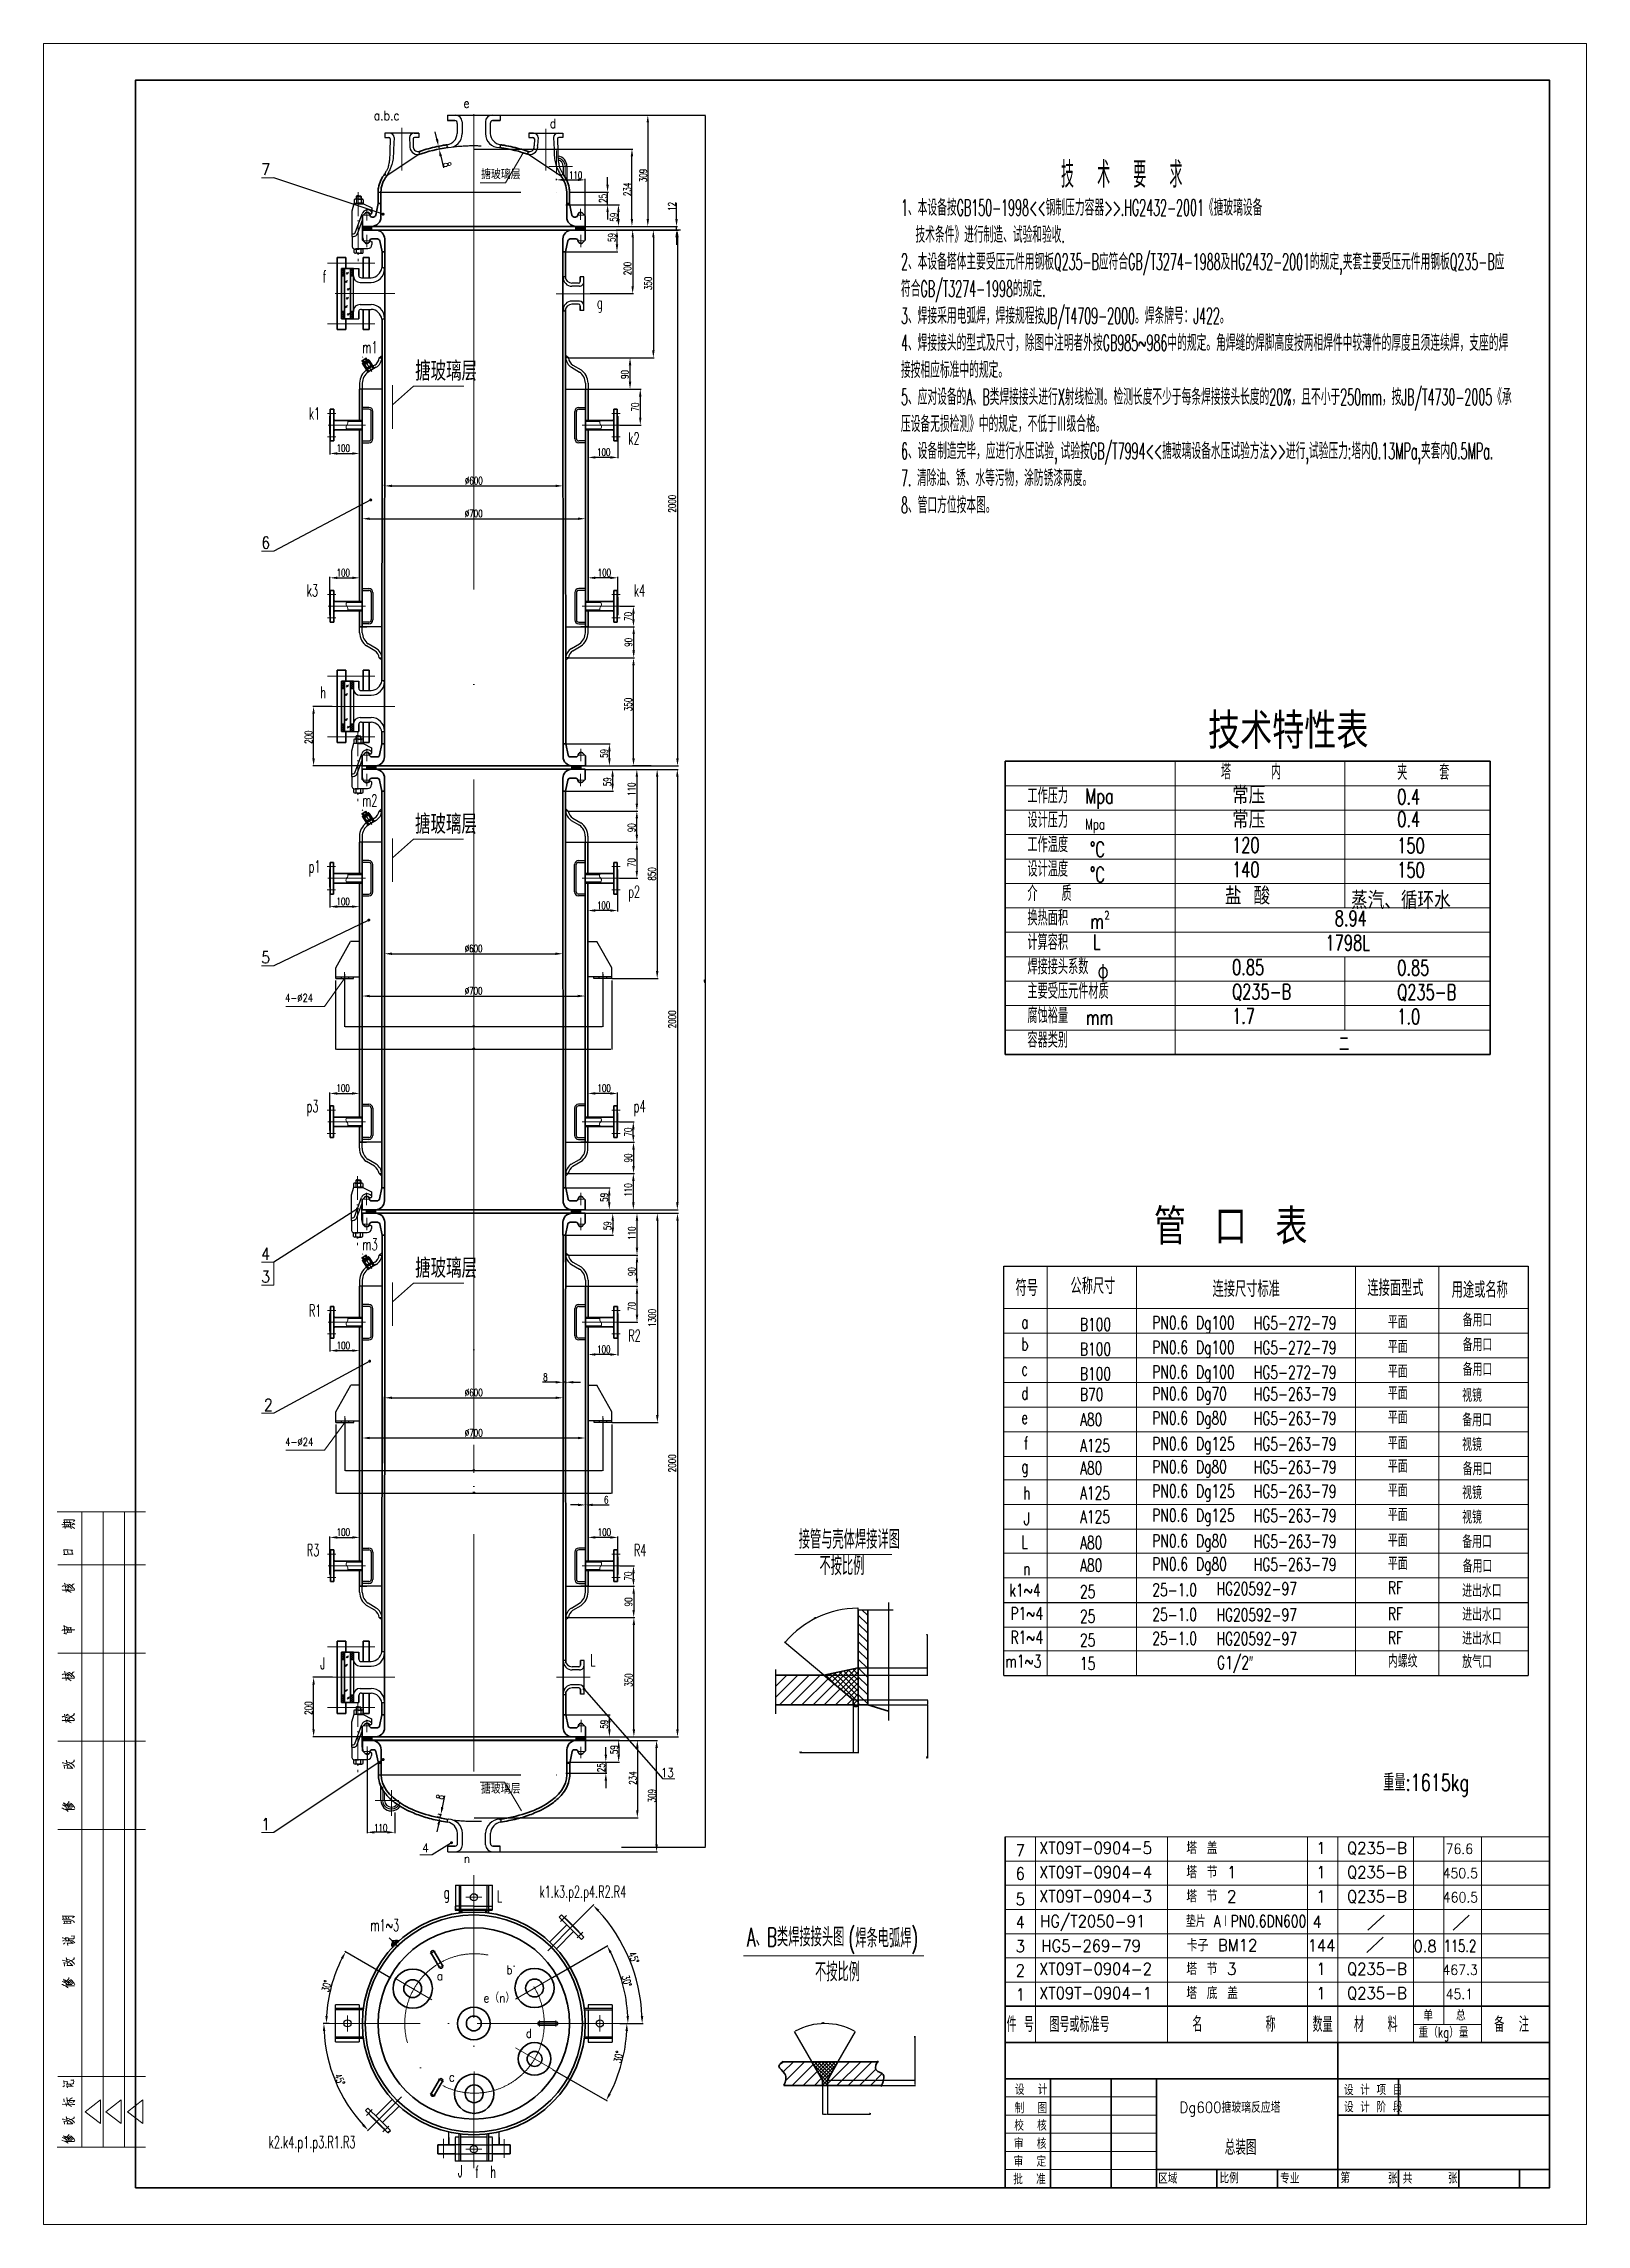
# Model space of a CAD drawing. Extents: x 11707 to 22622, y 3017 to 12806.
# Drawn here: x 17431 to 22622, y 5464 to 12806 of the extents above; entities that cross this region are included whole.
import ezdxf
from ezdxf.enums import TextEntityAlignment as Align

# ---------------------------------------------------------------- set-up
doc = ezdxf.new("R2010")
doc.units = 0
doc.header["$LTSCALE"] = 8
for name, pattern in [('ACAD_ISO04W100', [30, 24, -3, 0, -3]), ('ACAD_ISO12W100', [21, 12, -3, 0, -3, 0, -3]), ('DASHDOT-S', [14, 10, -2, 0, -2]), ('EBLTYPE4', [45, 30, -3, 3, -3, 3, -3])]:
    doc.linetypes.add(name, pattern=pattern)
for name, color, linetype, lineweight in [('cdr.dwg1', 4, 'Continuous', 35), ('cdr.dwg2', 2, 'Continuous', 13), ('cdr.dwg3', 1, 'ACAD_ISO04W100', 9), ('cdr_dim', 7, 'Continuous', 13), ('cdr_dwg2', 2, 'Continuous', 9), ('cdr_dwg3', 1, 'DASHDOT-S', 13)]:
    doc.layers.add(name, color=color, linetype=linetype, lineweight=lineweight)
for name, color, linetype in [('cdr.dwg4', 3, 'ACAD_ISO12W100'), ('cdr_dwg1', 4, 'Continuous'), ('图层1', 1, 'Continuous')]:
    doc.layers.add(name, color=color, linetype=linetype)
doc.styles.add('dim', font='romans.shx', dxfattribs={"width": 0.7, "bigfont": 'hz.shx'})
doc.styles.add('HZ', font='txt', dxfattribs={"width": 0.5, "bigfont": 'hzfs'})
doc.styles.get("Standard").update_dxf_attribs({"font": 'txt', "width": 0.7, "bigfont": 'hztxt.shx'})
doc.dimstyles.new('ISO-25', dxfattribs={"dimtxt": 2.5, "dimasz": 2.5, "dimexe": 1.25, "dimexo": 0.625, "dimtad": 1, "dimtxsty": 'Standard', "dimcen": 2.5, "dimadec": 0, "dimazin": 0, "dimtfac": 1, "dimtmove": 0, "dimatfit": 3, "dimfxl": 1, "dimarcsym": 0})
doc.dimstyles.new('筒轴直径标注', dxfattribs={"dimtxt": 50, "dimasz": 40, "dimexe": 12.5, "dimexo": 0.625, "dimgap": 6.25, "dimtad": 1, "dimtxsty": 'HZ', "dimcen": 15, "dimadec": 0, "dimazin": 0, "dimtm": 1e-09, "dimtfac": 1, "dimtmove": 0, "dimatfit": 3, "dimfxl": 1, "dimarcsym": 0})
pattern_1 = [(45, (15667.13, 4515.878), (-18.85854, 18.85854), [])]

msp = doc.modelspace()

# ---------------------------------------------------------------- texts
at = {"layer": 'cdr.dwg2'}
for s, height, style, width, p in [('搪玻璃层', 65, 'HZ', 0.8, (18681.396, 11670.927)), ('塔     内', 51.408, 'dim', 0.7, (21392.47, 10328.674)), ('夹    套', 51.408, 'dim', 0.7, (21985.879, 10326.926)), ('工作压力 ', 51.408, 'dim', 0.7, (20741.481, 10248.153)), (' Mpa', 51.408, 'dim', 0.7, (20911.721, 10247.21)), ('0.4', 51.408, 'dim', 0.7, (21985.879, 10244.673)), ('搪玻璃层', 65, 'HZ', 0.8, (18680.927, 10145.376)), ('设计压力 ', 51.408, 'dim', 0.7, (20741.481, 10165.9)), ('0.4', 51.408, 'dim', 0.7, (21985.879, 10169.028)), ('工作温度', 51.408, 'dim', 0.7, (20741.481, 10083.648)), ('Mpa', 35.9856, 'HZ', 0.7, (20935.816, 10160.163)), ('120', 51.408, 'dim', 0.7, (21430.327, 10081.916)), ('设计温度 ', 51.408, 'dim', 0.7, (20741.481, 10001.395)), ('150', 51.408, 'dim', 0.7, (21985.879, 10080.168)), ('140', 51.408, 'dim', 0.7, (21430.327, 9999.663)), ('150', 51.408, 'dim', 0.7, (21985.879, 9997.915)), ('介   质', 51.408, 'dim', 0.7, (20741.481, 9919.142)), ('换热面积', 51.408, 'dim', 0.7, (20741.481, 9836.889)), ('8.94', 51.408, 'dim', 0.7, (21775.667, 9835.157)), ('计算容积', 51.408, 'dim', 0.7, (20741.481, 9754.636)), ('L', 51.408, 'dim', 0.7, (20962.113, 9755.554)), ('1798L', 51.408, 'dim', 0.7, (21744.615, 9752.904)), ('焊接接头系数', 51.408, 'dim', 0.7, (20741.481, 9672.384)), ('0.85', 51.408, 'dim', 0.7, (21430.327, 9670.652)), ('0.85', 51.408, 'dim', 0.7, (21985.879, 9668.904)), ('主要受压元件材质', 51.408, 'dim', 0.7, (20741.481, 9590.131)), ('Q235-B', 51.408, 'dim', 0.7, (21430.327, 9588.399)), ('Q235-B', 51.408, 'dim', 0.7, (21985.879, 9586.651)), ('腐蚀裕量', 51.408, 'dim', 0.7, (20741.481, 9507.878)), ('1.7', 51.408, 'dim', 0.7, (21430.327, 9506.146)), ('1.0', 51.408, 'dim', 0.7, (21985.879, 9504.398)), ('容器类别', 51.408, 'dim', 0.7, (20741.481, 9425.625)), ('mm', 51.408, 'dim', 0.7, (20938.192, 9501.967)), ('二', 51.408, 'dim', 0.7, (21789.909, 9411.88)), ('搪玻璃层', 65, 'HZ', 0.8, (18681.444, 8650.69))]:
    msp.add_text(s, height=height, dxfattribs=dict(at, style=style, width=width)).set_placement(p)
at = {"layer": 'cdr.dwg2', "style": 'dim'}
for s, p in [('常压', (21430.327, 10246.421)), ('常压', (21430.327, 10164.168)), ('盐 酸', (21406.229, 9907.299)), ('蒸汽、循环水', (21830.792, 9892.243))]:
    msp.add_text(s, height=58.752, dxfattribs=at).set_placement(p)
at = {"layer": 'cdr.dwg2', "linetype": 'Continuous', "style": 'HZ', "width": 0.6}
for s, p in [('接管与壳体焊接详图', (19972.05, 7769.943)), ('A、B类焊接接头图', (19797.72, 6431.313))]:
    msp.add_text(s, height=63, dxfattribs=at).set_placement(p, align=Align.MIDDLE_LEFT)
for s, p in [('不按比例', (20041.85, 7649.71)), ('(焊条电弧焊)', (20139.6, 6396.034)), ('不按比例', (20026.835, 6282.152))]:
    msp.add_text(s, height=63, dxfattribs=at).set_placement(p)
at = {"layer": 'cdr.dwg2', "style": 'dim', "width": 0.7}
for s, height, p in [('重量:1615kg', 56.5488, (22083.167, 6951.949)), ('件 号', 50.8939, (20717.432, 6137.267)), ('图号或标准号', 50.8939, (20916.745, 6137.267)), ('名        称', 50.8939, (21436.467, 6137.826)), ('数量', 50.8939, (21734.797, 6137.267)), ('材   料', 50.8939, (21913.916, 6137.267)), ('单', 35.626, (22089.986, 6168.135)), ('总', 35.626, (22199.828, 6168.135)), ('备  注', 50.8939, (22370.672, 6137.267)), ('重（kg）量', 35.6257, (22141.726, 6110.571))]:
    msp.add_text(s, height=height, dxfattribs=at).set_placement(p, align=Align.MIDDLE_CENTER)
at = {"layer": 'cdr.dwg2', "attachment_point": 1}
for s, insert, char_height, width, style in [('技  术  要  求', (20854.457, 12408.114), 87.3828, 4.257545426174049e-12, 'HZ'), ('{\\H0.875x;1、本设备按GB150-1998<<钢制压力容器>>.HG2432-2001《搪玻璃设备\\P  技术条件》进行制造、试验和验收.\\P2、本设备塔体主要受压元件用钢板Q235-B应符合GB/T3274-1988及HG2432-2001的规定,夹套主要受压元件用钢板Q235-B应符合GB/T3274-1998的规定.\\P3、焊接采用电弧焊，焊接规程按JB/T4709-2000。焊条牌号：J422。   \\P4、焊接接头的型式及尺寸，除图中注明者外按GB985~986中的规定。角焊缝的焊脚高度按两相焊件中较薄件的厚度且须连续焊，支座的焊接按相应标准中的规定。\\P5、应对设备的A、B类焊接接头进行X射线检测。检测长度不少于每条焊接接头长度的20%，且不小于250mm，按JB/T4730-2005《承压设备无损检测》中的规定，不低于Ⅲ级合格。\\P6、设备制造完毕，应进行水压试验,\\fArial|b0|i0|c0|p32; \\Fromans,hz|c134;试验按GB/T7994<<搪玻璃设备水压试验方法>>进行,试验压力:塔内0.13MPa,夹套内0.5MPa.\\P7. 清除油、锈、水等污物，涂防锈漆两度。\\P8、管口方位按本图。\\P    }', (20316.013, 12280.995), 62.416276, 2053.91159, 'HZ'), ('%%dC', (20951.42, 10118.93), 51.408, 84.14567, 'dim'), ('%%dC', (20951.42, 10033.996), 51.408, 84.14567, 'dim'), ('m{\\fSimSun|b0|i0|c134|p0;²}', (20953.004, 9876.586), 51.40797, 117.45748, 'dim'), ('{\\fSimSun|b0|i0|c134|p0;φ}', (20977.627, 9710.384), 51.40797, 83.80263, 'dim')]:
    msp.add_mtext(s, dxfattribs=dict(at, insert=insert, char_height=char_height, width=width, style=style))
at = {"layer": 'cdr_dim', "style": 'HZ'}
for s, height, width, p in [('a.b.c', 31.2546, 0.85, (18542.139, 12548.162)), ('e', 31.255, 0.85, (18843.501, 12589.753)), ('d', 31.255, 0.85, (19134.522, 12521.63)), ('7', 40, 0.85, (18163.756, 12362.692)), ('搪玻璃层', 31.2546, 0.85, (18903.197, 12349.746)), ('f', 40, 0.6, (18370.355, 12001.919)), ('g', 40, 0.6, (19292.887, 11913.521)), ('m1', 40, 0.6, (18503.399, 11763.573)), ('k1', 40, 0.6, (18323.591, 11540.917)), ('k2', 40, 0.6, (19398.355, 11456.35)), ('6', 40, 0.85, (18163.756, 11105.777)), ('k3', 40, 0.6, (18316.558, 10944.316)), ('k4', 40, 0.6, (19417.215, 10944.316)), ('h', 40, 0.6, (18362.047, 10601.804)), ('m2', 40, 0.6, (18502.93, 10238.022)), ('p1', 40, 0.6, (18323.122, 10015.365)), ('p2', 40, 0.6, (19397.886, 9930.799)), ('5', 40, 0.85, (18163.756, 9709.579)), ('4-%%c24', 26, 0.8, (18243.538, 9580.295)), ('p3', 40, 0.6, (18316.089, 9208.489)), ('p4', 40, 0.6, (19416.746, 9208.489)), ('4', 40, 0.85, (18163.756, 8711.692)), ('m3', 40, 0.6, (18503.448, 8743.337)), ('3', 40, 0.85, (18163.756, 8634.725)), ('R1', 40, 0.6, (18323.64, 8520.68)), ('R2', 40, 0.6, (19398.404, 8436.113)), ('2', 40, 0.85, (18172.583, 8203.279)), ('4-%%c24', 26, 0.8, (18244.055, 8085.61)), ('R3', 40, 0.6, (18316.606, 7713.803)), ('R4', 40, 0.6, (19417.263, 7713.803)), ('J', 40, 0.6, (18362.167, 7333.006)), ('L', 40, 0.6, (19271.103, 7343.737)), ('13', 30, 0.85, (19507.959, 6969.936)), ('搪玻璃层', 30, 0.85, (18902.948, 6914.565)), ('1', 40, 0.85, (18163.756, 6791.65)), ('塔 盖 ', 40.392, 0.9, (21276.064, 6710.961)), ('4', 30, 0.85, (18705.158, 6716.651)), ('n', 30, 0.85, (18845.648, 6680.663)), ('XT09T-0904-5', 40.392, 0.9, (20780.373, 6711.132)), ('1', 40.392, 0.9, (21713.859, 6710.961)), ('Q235-B', 40.392, 0.9, (21816.98, 6710.961)), ('76.6', 34.272, 0.9, (22148.831, 6710.961)), ('XT09T-0904-4', 40.392, 0.9, (20780.373, 6629.702)), ('塔 节 1', 40.392, 0.9, (21276.064, 6629.531)), ('1', 40.392, 0.9, (21713.859, 6629.531)), ('Q235-B', 40.392, 0.9, (21816.98, 6629.531)), ('450.5', 34.272, 0.9, (22138.663, 6629.531)), ('g', 40, 0.6, (18777.555, 6560.988)), ('L', 40, 0.6, (18956.086, 6548.531)), ('k1.k3.p2.p4.R2.R4', 40, 0.6, (19099.506, 6564.011)), ('XT09T-0904-3', 40.392, 0.9, (20780.373, 6548.272)), ('塔 节 2 ', 40.392, 0.9, (21276.064, 6548.101)), ('1', 40.392, 0.9, (21713.859, 6548.101)), ('Q235-B', 40.392, 0.9, (21816.98, 6548.101)), ('460.5', 34.272, 0.9, (22139.267, 6548.101)), ('m1~3', 40, 0.6, (18530.82, 6451.373)), ('垫片 AⅠPN0.6DN600', 40.392, 0.75, (21274.886, 6464.851)), ('4', 40.392, 0.9, (21700.389, 6462.292)), ('卡子 BM12', 40.392, 0.9, (21277.621, 6383.316)), ('144', 40.392, 0.9, (21684.417, 6383.091)), ('0.8', 40.392, 0.9, (22040.674, 6380.36)), ('115.2', 40.392, 0.7, (22142.462, 6381.133)), ('b', 30, 0.85, (18988.264, 6305.875)), ('XT09T-0904-2', 40.392, 0.9, (20780.373, 6303.981)), ('塔 节 3', 40.392, 0.9, (21276.064, 6303.81)), ('1', 40.392, 0.9, (21713.859, 6303.81)), ('Q235-B', 40.392, 0.9, (21816.98, 6303.81)), ('467.3', 34.272, 0.9, (22138.118, 6303.81)), ('a', 30, 0.85, (18754.386, 6285.709)), ('e（n）', 30, 0.85, (18911.096, 6210.977)), ('XT09T-0904-1', 40.392, 0.9, (20780.373, 6222.551)), ('塔 底 盖', 40.392, 0.9, (21276.064, 6222.38)), ('1', 40.392, 0.9, (21713.859, 6222.38)), ('Q235-B', 40.392, 0.9, (21816.98, 6222.38)), ('45.1', 34.272, 0.9, (22148.831, 6222.38)), ('d', 30, 0.85, (19053.56, 6092.355)), ('c', 30, 0.85, (18794.751, 5945.262)), ('Dg600搪玻璃反应塔', 36.72, 0.9, (21253.245, 5839.657)), ('k2.k4.p1.p3.R1.R3', 40, 0.6, (18188.463, 5720.783)), ('总装图 ', 50.8939, 0.7, (21405.446, 5698.059)), ('J', 40, 0.6, (18825.014, 5623.506)), ('f', 40, 0.6, (18883.279, 5620.728)), ('h', 40, 0.6, (18934.192, 5621.019))]:
    msp.add_text(s, height=height, dxfattribs=dict(at, width=width)).set_placement(p)
at = {"layer": 'cdr_dim', "style": 'HZ', "width": 0.9}
for s, p in [('7', (20717.432, 6722.267)), ('6', (20717.432, 6644.851)), ('5', (20717.432, 6559.407)), ('4', (20717.432, 6481.99)), ('3', (20717.432, 6400.56)), ('2', (20717.432, 6319.13)), ('1', (20717.432, 6237.699))]:
    msp.add_text(s, height=40.392, dxfattribs=at).set_placement(p, align=Align.MIDDLE_CENTER)
for s, p in [('HG/T2050-91', (20784.235, 6484.591)), ('HG5-269-79', (20788.294, 6402.104))]:
    msp.add_text(s, height=40.392, dxfattribs=at).set_placement(p, align=Align.MIDDLE_LEFT)
at = {"layer": 'cdr_dim', "linetype": 'Continuous', "style": 'HZ', "width": 0.7}
for s, height, p in [('制  图', 35.6257, (20698.468, 5838.094)), ('设  计', 35.6257, (20699.615, 5900.383)), ('设 计 项 目', 35.6257, (21806.825, 5899.22)), ('设 计 阶 段', 35.6257, (21806.825, 5841.613)), ('校  核', 35.6257, (20697.322, 5779.331)), ('审  核', 35.6257, (20696.176, 5718.218)), ('审  定', 35.6257, (20695.029, 5658.346)), ('批  准', 35.6257, (20693.883, 5598.474)), ('区域', 35.6257, (21181.641, 5601.168)), ('比例', 35.6257, (21387.892, 5602.255)), ('专业', 35.6257, (21591.919, 5601.488)), ('第', 35.626, (21794.694, 5603.052)), ('张', 35.626, (21954.476, 5602.029)), ('共', 35.626, (22004.22, 5601.007)), ('张', 35.626, (22156.465, 5602.029))]:
    msp.add_text(s, height=height, dxfattribs=at).set_placement(p)
at = {"layer": 'cdr_dwg2', "style": 'HZ'}
for s, height, width, p in [('技术特性表', 120, 0.9, (21349.07, 10431.62)), ('管 口 表', 120, 0.9, (21167.219, 8762.806)), ('符号', 53.9339, 0.7, (20701.409, 8589.623)), ('公称尺寸', 53.9339, 0.7, (20886.436, 8596.206)), ('连接尺寸标准', 53.9339, 0.7, (21364.511, 8586.331)), ('连接面型式', 53.9339, 0.7, (21885.458, 8589.623)), ('用途或名称', 53.9339, 0.7, (22169.202, 8583.394)), ('PN0.6 Dg100', 43.14712, 0.7, (21161.744, 8478.334)), ('HG5-272-79', 43.1471, 0.7, (21503.223, 8477.104)), ('平面 ', 43.1471, 0.7, (21954.545, 8480.232)), ('备用口', 43.1471, 0.7, (22206.178, 8486.809)), ('a', 43.147, 0.7, (20720.553, 8480.044)), ('b', 43.147, 0.7, (20720.553, 8406.279)), ('B100', 43.1471, 0.7, (20918.398, 8472.189)), ('备用口', 43.1471, 0.7, (22206.178, 8403.751)), ('B100', 43.1471, 0.7, (20918.398, 8389.13)), ('PN0.6 Dg100', 43.14712, 0.7, (21161.744, 8395.275)), ('HG5-272-79', 43.1471, 0.7, (21503.223, 8394.046)), ('平面 ', 43.1471, 0.7, (21954.545, 8397.173)), ('c', 43.147, 0.7, (20720.553, 8322.176)), ('B100', 43.1471, 0.7, (20918.398, 8306.072)), ('PN0.6 Dg100', 43.14712, 0.7, (21161.744, 8312.217)), ('HG5-272-79', 43.1471, 0.7, (21503.223, 8310.988)), ('平面 ', 43.1471, 0.7, (21954.545, 8314.115)), ('备用口', 43.1471, 0.7, (22206.178, 8320.693)), ('d', 43.147, 0.7, (20720.553, 8240.82)), ('B70', 43.1471, 0.7, (20918.398, 8236.526)), ('PN0.6 Dg70', 43.1471, 0.7, (21161.744, 8239.11)), ('HG5-263-79', 43.1471, 0.7, (21503.223, 8237.88)), ('平面 ', 43.1471, 0.7, (21954.545, 8241.008)), ('视镜', 43.1471, 0.7, (22204.55, 8233.204)), ('e', 43.147, 0.7, (20720.553, 8159.013)), ('A80', 43.1471, 0.7, (20918.398, 8152.159)), ('PN0.6 Dg80', 43.1471, 0.7, (21161.744, 8157.303)), ('HG5-263-79', 43.1471, 0.7, (21503.223, 8156.074)), ('平面 ', 43.1471, 0.7, (21954.545, 8159.201)), ('备用口', 43.1471, 0.7, (22204.55, 8150.801)), ('f', 43.147, 0.7, (20729.209, 8072.675)), ('A125', 43.1471, 0.7, (20918.398, 8064.82)), ('PN0.6 Dg125', 43.14712, 0.7, (21161.744, 8070.964)), ('HG5-263-79', 43.1471, 0.7, (21503.223, 8069.735)), ('平面 ', 43.1471, 0.7, (21954.545, 8072.862)), ('视镜', 43.1471, 0.7, (22204.55, 8067.743)), ('g', 43.147, 0.7, (20720.553, 7994.689)), ('A80', 43.1471, 0.7, (20918.398, 7989.039)), ('PN0.6 Dg80', 43.1471, 0.7, (21161.744, 7992.979)), ('HG5-263-79', 43.1471, 0.7, (21503.223, 7991.749)), ('平面 ', 43.1471, 0.7, (21954.545, 7994.877)), ('备用口', 43.1471, 0.7, (22206.178, 7986.036)), ('h', 43.147, 0.7, (20727.326, 7904.8)), ('A125', 43.1471, 0.7, (20918.398, 7904.671)), ('PN0.6 Dg125', 43.14712, 0.7, (21161.744, 7911.622)), ('HG5-263-79', 43.1471, 0.7, (21503.223, 7910.393)), ('平面 ', 43.1471, 0.7, (21954.545, 7913.52)), ('视镜', 43.1471, 0.7, (22204.55, 7905.717)), ('J', 43.147, 0.7, (20729.209, 7817.885)), ('A125', 43.1471, 0.7, (20918.398, 7824.671)), ('PN0.6 Dg125', 43.14712, 0.7, (21161.744, 7829.816)), ('HG5-263-79', 43.1471, 0.7, (21503.223, 7828.587)), ('平面 ', 43.1471, 0.7, (21954.545, 7831.714)), ('视镜', 43.1471, 0.7, (22204.55, 7823.314)), ('L', 43.147, 0.7, (20720.553, 7739.9)), ('PN0.6 Dg80', 43.1471, 0.7, (21161.744, 7743.477)), ('HG5-263-79', 43.1471, 0.7, (21503.223, 7742.248)), ('平面 ', 43.1471, 0.7, (21954.545, 7745.375)), ('备用口', 43.1471, 0.7, (22204.55, 7741.136)), ('A80', 43.1471, 0.7, (20918.398, 7737.332)), ('平面 ', 43.1471, 0.7, (21954.545, 7667.389)), ('n', 43.147, 0.7, (20727.326, 7650.011)), ('A80', 43.1471, 0.7, (20918.398, 7661.552)), ('PN0.6 Dg80', 43.1471, 0.7, (21161.744, 7665.491)), ('HG5-263-79', 43.1471, 0.7, (21503.223, 7664.262)), ('备用口', 43.1471, 0.7, (22206.178, 7658.549)), ('k1~4', 43.1471, 0.7, (20680.936, 7577.807)), ('25', 43.1471, 0.7, (20918.398, 7572.673)), ('25-1.0', 43.1471, 0.7, (21161.744, 7578.818)), ('HG20592-97', 43.1471, 0.7, (21377.833, 7582.601)), ('RF', 43.1471, 0.7, (21954.545, 7585.728)), ('进出水口', 43.1471, 0.7, (22204.55, 7576.152)), ('P1~4', 43.1471, 0.7, (20684.518, 7498.974)), ('25', 43.1471, 0.7, (20918.398, 7489.615)), ('25-1.0', 43.1471, 0.7, (21161.744, 7495.76)), ('HG20592-97', 43.1471, 0.7, (21377.833, 7494.531)), ('RF', 43.1471, 0.7, (21954.545, 7497.658)), ('进出水口', 43.1471, 0.7, (22204.55, 7495.815)), ('R1~4', 43.1471, 0.7, (20684.518, 7418.653)), ('25', 43.1471, 0.7, (20918.398, 7409.294)), ('25-1.0', 43.1471, 0.7, (21161.744, 7415.439)), ('HG20592-97', 43.1471, 0.7, (21377.833, 7414.21)), ('RF', 43.1471, 0.7, (21954.545, 7417.337)), ('进出水口', 43.1471, 0.7, (22204.55, 7415.494)), ('m1~3', 43.1471, 0.7, (20667.16, 7338.383)), ('15', 43.1471, 0.7, (20918.398, 7330.528)), ('G1/2″', 43.1471, 0.7, (21379.657, 7333.634)), ('内螺纹', 43.1471, 0.7, (21954.545, 7338.571)), ('放气口', 43.1471, 0.7, (22204.55, 7336.728))]:
    msp.add_text(s, height=height, dxfattribs=dict(at, width=width)).set_placement(p)

# ---------------------------------------------------------------- blocks, each defined once
blk = doc.blocks.new('tuqa')
at = {"color": 4, "linetype": 'Continuous'}
for p, q in [((-25, 180), (0, 180)), ((-18, 0), (-18, 180)), ((0, 165), (-24.85, 165)), ((0, 140), (-24.85, 140)), ((0, 115), (-24.85, 115)), ((0, 90), (-24.85, 90)), ((0, 20), (-24.85, 20)), ((0, 0), (-25, 0))]:
    blk.add_line(p, q, dxfattribs=at)
at = {"color": 7, "linetype": 'Continuous'}
for p, q in [((-12, 0), (-12, 180)), ((-6, 0), (-6, 180))]:
    blk.add_line(p, q, dxfattribs=at)
at = {"color": 1, "linetype": 'Continuous'}
for p, q in [((-17.08, 10), (-12.71, 13.35)), ((-12.71, 6.65), (-12.71, 13.35)), ((-11.26, 10), (-6.89, 13.35)), ((-6.89, 6.65), (-6.89, 13.35)), ((-5.11, 10), (-0.75, 13.35)), ((-0.75, 6.65), (-0.75, 13.35)), ((-17.08, 10), (-12.71, 6.65)), ((-11.26, 10), (-6.89, 6.65)), ((-5.11, 10), (-0.75, 6.65))]:
    blk.add_line(p, q, dxfattribs=at)
at = {"color": 7, "linetype": 'Continuous'}
for points in [[(-23.7, 176.39), (-23.53, 176.44), (-23.53, 176.44), (-21.25, 176.36)], [(-23.53, 175.69), (-23.35, 175.74), (-23.35, 175.74), (-21.17, 175.74)], [(-23.3, 176.96), (-22.98, 177.03), (-22.98, 177.03), (-22.33, 177.03), (-22.33, 177.03), (-21.63, 177.01), (-21.63, 177.01), (-21.2, 176.96), (-21.2, 176.96), (-20.73, 176.83), (-20.73, 176.83), (-20.44, 176.69), (-20.44, 176.69), (-20, 176.41)], [(-22.95, 177.03), (-23.09, 177.78), (-23.09, 177.78), (-23.18, 177.7), (-23.18, 177.7), (-22.27, 177.7), (-22.27, 177.7), (-22.22, 177.7), (-22.22, 177.7), (-20.9, 177.73), (-20.9, 177.73), (-20.41, 177.7), (-20.41, 177.7), (-20.12, 177.68), (-20.12, 177.68), (-20.03, 177.65), (-20.03, 177.65), (-20.41, 177.28), (-20.41, 177.28), (-20.15, 177.63)], [(-22.74, 175.3), (-22.92, 176.76)], [(-22.25, 175.77), (-22.33, 176.21)], [(-22.22, 177.06), (-22.3, 177.48)], [(-21.75, 175.79), (-21.84, 176.19)], [(-21.46, 177.01), (-21.46, 177.06), (-21.46, 177.06), (-21.55, 177.45)], [(-21.08, 175.22), (-21.31, 176.76), (-21.31, 176.76), (-21.34, 176.69), (-21.34, 176.69), (-21.25, 176.59)], [(-20.99, 176.19), (-20.64, 176.46), (-20.64, 176.46), (-20.5, 176.46), (-20.5, 176.46), (-20.76, 176.36)], [(-20.9, 175.79), (-20.76, 175.77), (-20.76, 175.77), (-20.47, 175.57), (-20.47, 175.57), (-20.26, 175.4), (-20.26, 175.4), (-20.12, 175.22)], [(-23.27, 167.87), (-22.98, 167.92), (-22.98, 167.92), (-22.33, 167.94), (-22.33, 167.94), (-21.66, 167.97), (-21.66, 167.97), (-21.57, 167.97), (-21.57, 167.97), (-21.11, 167.97), (-21.11, 167.97), (-20.5, 167.97), (-20.5, 167.97), (-20.7, 167.97), (-20.7, 167.97), (-20.88, 168.93), (-20.88, 168.93), (-20.67, 169.13), (-20.67, 169.13), (-20.93, 169.18), (-20.93, 169.18), (-21.28, 169.18), (-21.28, 169.18), (-21.95, 169.21), (-21.95, 169.21), (-22.65, 169.23), (-22.65, 169.23), (-23.24, 169.23), (-23.24, 169.23), (-23.15, 169.26), (-23.15, 169.26), (-22.95, 167.94)], [(-21.9, 167.97), (-22.07, 168.93), (-22.07, 168.93), (-22.1, 168.83), (-22.1, 168.83), (-21.98, 168.61)], [(-23.65, 157.77), (-23.5, 157.87), (-23.5, 157.87), (-23.53, 157.84), (-23.53, 157.84), (-20.09, 157.84), (-20.09, 157.84), (-20.35, 157.82), (-20.35, 157.82), (-20.64, 157.84)], [(-23.59, 158.83), (-23.3, 159.01), (-23.3, 159.01), (-23.18, 159.03), (-23.18, 159.03), (-23.09, 159.01)], [(-22.65, 158.41), (-22.89, 159.8), (-22.89, 159.8), (-22.92, 159.7), (-22.92, 159.7), (-22.83, 159.5)], [(-22.68, 158.91), (-22.51, 158.88), (-22.51, 158.88), (-21.81, 158.46), (-21.81, 158.46), (-21.78, 158.41), (-21.78, 158.41), (-21.98, 159.18)], [(-22.62, 158.21), (-22.45, 157.25)], [(-22.42, 157.87), (-21.95, 157.64), (-21.95, 157.64), (-21.6, 157.47), (-21.6, 157.47), (-21.34, 157.32), (-21.34, 157.32), (-21.08, 157.12)], [(-22.36, 159.33), (-22.22, 159.3), (-22.22, 159.3), (-21.78, 159.01), (-21.78, 159.01), (-21.75, 158.98), (-21.75, 158.98), (-21.46, 158.76), (-21.46, 158.76), (-21.17, 158.51), (-21.17, 158.51), (-20.9, 158.24)], [(-22.22, 157.87), (-21.87, 158.19)], [(-21.78, 159.5), (-21.57, 159.43), (-21.57, 159.43), (-21.11, 159.13), (-21.11, 159.13), (-20.82, 158.83), (-20.82, 158.83), (-20.5, 158.51), (-20.5, 158.51), (-20.26, 158.24), (-20.26, 158.24), (-20.09, 158.02)], [(-20.99, 159.03), (-20.5, 159.53), (-20.5, 159.53), (-20.26, 159.63), (-20.26, 159.63), (-20.55, 159.48)], [(-23.68, 146.41), (-23.38, 146.56), (-23.38, 146.56), (-23.18, 146.61)], [(-23.18, 145.52), (-22.92, 145.52), (-22.92, 145.52), (-22.71, 145.47), (-22.71, 145.47), (-22.51, 145.42), (-22.51, 145.42), (-22.36, 145.37)], [(-22.86, 145.52), (-23.03, 147.75), (-23.03, 147.75), (-23.12, 147.7), (-23.12, 147.7), (-22.65, 147.4)], [(-22.77, 146.51), (-22.71, 146.56), (-22.71, 146.56), (-20.06, 146.54), (-20.06, 146.54), (-20.32, 146.49), (-20.32, 146.49), (-20.64, 146.54)], [(-21.2, 147.11), (-21.05, 147.21), (-21.05, 147.21), (-22.45, 147.36), (-22.45, 147.36), (-22.33, 147.4), (-22.33, 147.4), (-22.13, 145.84)], [(-22.39, 145.74), (-22.13, 145.79), (-22.13, 145.79), (-20.85, 145.89), (-20.85, 145.89), (-21.08, 145.87), (-21.08, 145.87), (-21.2, 147.11), (-21.2, 147.11), (-21.23, 146.96), (-21.23, 146.96), (-21.17, 146.69)], [(-21.66, 146.09), (-21.78, 146.98)], [(-23.65, 132.77), (-23.5, 132.87), (-23.5, 132.87), (-23.53, 132.84), (-23.53, 132.84), (-20.09, 132.84), (-20.09, 132.84), (-20.35, 132.82), (-20.35, 132.82), (-20.64, 132.84)], [(-23.59, 133.83), (-23.3, 134.01), (-23.3, 134.01), (-23.18, 134.03), (-23.18, 134.03), (-23.09, 134.01)], [(-22.65, 133.41), (-22.89, 134.8), (-22.89, 134.8), (-22.92, 134.7), (-22.92, 134.7), (-22.83, 134.5)], [(-22.68, 133.91), (-22.51, 133.88), (-22.51, 133.88), (-21.81, 133.46), (-21.81, 133.46), (-21.78, 133.41), (-21.78, 133.41), (-21.98, 134.18)], [(-22.62, 133.21), (-22.45, 132.25)], [(-22.42, 132.87), (-21.95, 132.64), (-21.95, 132.64), (-21.6, 132.47), (-21.6, 132.47), (-21.34, 132.32), (-21.34, 132.32), (-21.08, 132.12)], [(-22.36, 134.33), (-22.22, 134.3), (-22.22, 134.3), (-21.78, 134.01), (-21.78, 134.01), (-21.75, 133.98), (-21.75, 133.98), (-21.46, 133.76), (-21.46, 133.76), (-21.17, 133.51), (-21.17, 133.51), (-20.9, 133.24)], [(-22.22, 132.87), (-21.87, 133.19)], [(-21.78, 134.5), (-21.57, 134.43), (-21.57, 134.43), (-21.11, 134.13), (-21.11, 134.13), (-20.82, 133.83), (-20.82, 133.83), (-20.5, 133.51), (-20.5, 133.51), (-20.26, 133.24), (-20.26, 133.24), (-20.09, 133.02)], [(-20.99, 134.03), (-20.5, 134.53), (-20.5, 134.53), (-20.26, 134.63), (-20.26, 134.63), (-20.55, 134.48)], [(-23.65, 121.81), (-23.38, 121.96), (-23.38, 121.96), (-23.21, 122.01), (-23.21, 122.01), (-23.03, 122.01)], [(-23.65, 120.79), (-23.47, 120.92), (-23.47, 120.92), (-23.53, 120.87), (-23.53, 120.87), (-20.09, 120.87), (-20.09, 120.87), (-20.29, 120.82), (-20.29, 120.82), (-20.58, 120.87)], [(-22.71, 121.44), (-22.92, 122.7), (-22.92, 122.7), (-22.95, 122.6), (-22.95, 122.6), (-22.89, 122.48)], [(-22.68, 121.21), (-22.48, 120.27)], [(-22.51, 122.23), (-22.19, 122.53), (-22.19, 122.53), (-22.04, 122.6), (-22.04, 122.6), (-21.87, 122.7)], [(-22.51, 121.76), (-22.27, 121.74), (-22.27, 121.74), (-21.87, 121.49), (-21.87, 121.49), (-21.57, 121.31), (-21.57, 121.31), (-21.46, 121.21)], [(-22.48, 120.87), (-22.07, 120.72), (-22.07, 120.72), (-21.72, 120.55), (-21.72, 120.55), (-21.4, 120.37), (-21.4, 120.37), (-21.11, 120.17)], [(-22.33, 120.89), (-21.95, 121.24)], [(-22.07, 122.21), (-21.84, 122.23), (-21.84, 122.23), (-21.43, 122.08), (-21.43, 122.08), (-21.11, 121.93), (-21.11, 121.93), (-20.85, 121.76), (-20.85, 121.76), (-20.64, 121.61), (-20.64, 121.61), (-20.44, 121.46), (-20.44, 121.46), (-20.26, 121.29), (-20.26, 121.29), (-20.09, 121.07)], [(-21.66, 121.54), (-21.6, 121.61), (-21.6, 121.61), (-20.26, 122.48), (-20.26, 122.48), (-20.23, 122.95), (-20.23, 122.95), (-20.32, 122.5), (-20.32, 122.5), (-20.44, 122.38)], [(-23.62, 108.88), (-23.27, 108.83), (-23.27, 108.83), (-22.8, 108.68), (-22.8, 108.68), (-22.3, 108.49), (-22.3, 108.49), (-21.98, 108.34), (-21.98, 108.34), (-21.75, 108.24), (-21.75, 108.24), (-21.55, 108.14)], [(-22.95, 107.25), (-23.09, 108.24), (-23.09, 108.24), (-23.18, 108.14), (-23.18, 108.14), (-22.16, 108.02), (-22.16, 108.02), (-22.16, 108.14), (-22.16, 108.14), (-22.04, 107.4), (-22.04, 107.4), (-22.3, 107.35), (-22.3, 107.35), (-21.98, 107.4), (-21.98, 107.4), (-20.67, 107.37)], [(-22.25, 108.49), (-22.42, 109.6), (-22.42, 109.6), (-22.45, 109.48), (-22.45, 109.48), (-22.39, 109.28)], [(-22.3, 109.11), (-22.13, 109.11), (-22.13, 109.11), (-21.66, 109.01), (-21.66, 109.01), (-21.4, 108.91), (-21.4, 108.91), (-21.17, 108.81), (-21.17, 108.81), (-20.96, 108.68), (-20.96, 108.68), (-20.76, 108.54), (-20.76, 108.54), (-20.55, 108.36), (-20.55, 108.36), (-20.41, 108.16), (-20.41, 108.16), (-20.26, 107.97), (-20.26, 107.97), (-20.2, 107.82), (-20.2, 107.82), (-20.15, 107.67)], [(-21.87, 108.36), (-21.84, 108.44), (-21.84, 108.44), (-20.26, 109.21), (-20.26, 109.21), (-20.23, 109.68), (-20.23, 109.68), (-20.32, 109.23), (-20.32, 109.23), (-20.5, 109.11)], [(-20.55, 107.3), (-21.34, 108.07)], [(-23.68, 96.04), (-23.5, 96.02), (-23.5, 96.02), (-23.03, 95.79), (-23.03, 95.79), (-22.98, 95.79), (-22.98, 95.79), (-22.62, 95.59), (-22.62, 95.59), (-22.33, 95.42), (-22.33, 95.42), (-22.1, 95.25), (-22.1, 95.25), (-21.9, 95.1)], [(-23.62, 96.93), (-23.18, 96.76), (-23.18, 96.76), (-22.83, 96.61), (-22.83, 96.61), (-22.57, 96.44), (-22.57, 96.44), (-22.51, 96.41), (-22.51, 96.41), (-22.3, 96.29)], [(-23.06, 96.71), (-23.03, 96.81), (-23.03, 96.81), (-23.15, 97.55), (-23.15, 97.55), (-23.21, 97.5), (-23.21, 97.5), (-22.8, 97.26), (-22.8, 97.26), (-22.45, 97.03), (-22.45, 97.03), (-22.22, 96.83), (-22.22, 96.83), (-22.01, 96.61), (-22.01, 96.61), (-21.81, 96.39), (-21.81, 96.39), (-21.69, 96.24)], [(-22.77, 96.61), (-22.74, 96.71), (-22.74, 96.71), (-21.69, 97.68), (-21.69, 97.68), (-21.72, 98), (-21.72, 98), (-21.72, 97.68), (-21.72, 97.68), (-21.84, 97.55)], [(-22.68, 95.69), (-20.12, 95.69), (-20.12, 95.69), (-20.35, 95.64), (-20.35, 95.64), (-20.79, 95.69)], [(-22.6, 96.07), (-20.9, 96.07), (-20.9, 96.07), (-21.11, 96.04), (-21.11, 96.04), (-21.25, 96.07)], [(-21.98, 97.03), (-21.9, 97.01), (-21.9, 97.01), (-21.87, 96.98), (-21.87, 96.98), (-21.63, 96.74), (-21.63, 96.74), (-21.43, 96.54), (-21.43, 96.54), (-21.28, 96.36)], [(-21.63, 97.23), (-21.52, 97.18), (-21.52, 97.18), (-21.46, 97.16), (-21.46, 97.16), (-21.17, 96.88), (-21.17, 96.88), (-21.14, 96.83), (-21.14, 96.83), (-20.99, 96.69), (-20.99, 96.69), (-20.85, 96.49), (-20.85, 96.49), (-20.7, 96.29)], [(-21.28, 97.45), (-21.08, 97.38), (-21.08, 97.38), (-20.79, 97.11), (-20.79, 97.11), (-20.55, 96.86), (-20.55, 96.86), (-20.41, 96.61), (-20.41, 96.61), (-20.23, 96.36), (-20.23, 96.36), (-20.12, 96.14), (-20.12, 96.14), (-20.06, 95.97)], [(-23.59, 64.51), (-23.27, 64.59), (-23.27, 64.59), (-22.6, 64.59), (-22.6, 64.59), (-22.04, 64.56), (-22.04, 64.56), (-21.6, 64.49), (-21.6, 64.49), (-21.2, 64.36), (-21.2, 64.36), (-20.76, 64.16), (-20.76, 64.16), (-20.44, 63.97), (-20.44, 63.97), (-20.2, 63.74), (-20.2, 63.74), (-20.15, 63.67)], [(-23.27, 64.61), (-23.3, 64.63), (-23.3, 64.63), (-23.38, 65.55), (-23.38, 65.55), (-23.5, 65.4), (-23.5, 65.4), (-23.3, 65.4), (-23.3, 65.4), (-21.14, 65.38), (-21.14, 65.38), (-20.73, 65.38), (-20.73, 65.38), (-20.44, 65.38), (-20.44, 65.38), (-20.12, 65.33), (-20.12, 65.33), (-20.64, 64.91)], [(-23.27, 63.3), (-22.95, 63.37), (-22.95, 63.37), (-21.02, 63.4), (-21.02, 63.4), (-21.25, 63.35), (-21.25, 63.35), (-21.28, 63.4), (-21.28, 63.4), (-21.37, 63.82), (-21.37, 63.82), (-21.11, 63.97), (-21.11, 63.97), (-21.23, 63.99), (-21.23, 63.99), (-22.19, 64.02), (-22.19, 64.02), (-23.15, 64.02), (-23.15, 64.02), (-23.03, 64.06), (-23.03, 64.06), (-23, 63.97), (-23, 63.97), (-22.95, 63.4)], [(-22.42, 64.61), (-22.42, 64.66), (-22.42, 64.66), (-22.54, 65.21), (-22.54, 65.21), (-22.57, 65.13), (-22.57, 65.13), (-22.54, 65.06)], [(-22.16, 63.42), (-22.25, 63.79), (-22.25, 63.79), (-22.25, 63.77)], [(-21.69, 64.56), (-21.72, 64.61), (-21.72, 64.61), (-21.81, 65.18), (-21.81, 65.18), (-21.84, 65.08), (-21.84, 65.08), (-21.75, 64.98)], [(-23.65, 59.28), (-23.47, 59.3), (-23.47, 59.3), (-22.57, 58.98)], [(-23.44, 58.36), (-23.38, 58.41), (-23.38, 58.41), (-23.03, 58.66), (-23.03, 58.66), (-22.8, 58.68)], [(-23.24, 57.45), (-22.95, 57.77), (-22.95, 57.77), (-22.8, 57.84), (-22.8, 57.84), (-22.98, 57.74)], [(-22.68, 58.34), (-22.51, 58.39), (-22.51, 58.39), (-21.57, 58.41), (-21.57, 58.41), (-21.75, 58.36), (-21.75, 58.36), (-21.87, 59.33), (-21.87, 59.33), (-21.87, 59.26), (-21.87, 59.26), (-22.68, 59.33), (-22.68, 59.33), (-22.65, 59.38), (-22.65, 59.38), (-22.51, 58.41)], [(-22.04, 57.1), (-22.01, 57.2), (-22.01, 57.2), (-22.16, 57.87), (-22.16, 57.87), (-22.22, 57.77), (-22.22, 57.77), (-20.47, 57.74), (-20.47, 57.74), (-20.47, 57.72), (-20.47, 57.72), (-21.28, 58.29)], [(-21.72, 58.98), (-21.52, 59.01), (-21.52, 59.01), (-20.64, 58.98), (-20.64, 58.98), (-20.41, 59.01), (-20.41, 59.01), (-20.29, 59.08), (-20.29, 59.08), (-20.26, 59.18), (-20.26, 59.18), (-20.26, 59.85), (-20.26, 59.85), (-21.08, 59.8)], [(-21.69, 58.66), (-21.43, 58.64), (-21.43, 58.64), (-21.08, 58.56), (-21.08, 58.56), (-20.7, 58.39), (-20.7, 58.39), (-20.5, 58.24), (-20.5, 58.24), (-20.23, 58.02), (-20.23, 58.02), (-20.06, 57.82)], [(-23.62, 52.93), (-23.27, 52.88), (-23.27, 52.88), (-22.8, 52.73), (-22.8, 52.73), (-22.3, 52.54), (-22.3, 52.54), (-21.98, 52.39), (-21.98, 52.39), (-21.75, 52.29), (-21.75, 52.29), (-21.55, 52.19)], [(-22.95, 51.3), (-23.09, 52.29), (-23.09, 52.29), (-23.18, 52.19), (-23.18, 52.19), (-22.16, 52.07), (-22.16, 52.07), (-22.16, 52.19), (-22.16, 52.19), (-22.04, 51.45), (-22.04, 51.45), (-22.3, 51.4), (-22.3, 51.4), (-21.98, 51.45), (-21.98, 51.45), (-20.67, 51.42)], [(-22.25, 52.54), (-22.42, 53.65), (-22.42, 53.65), (-22.45, 53.53), (-22.45, 53.53), (-22.39, 53.33)], [(-22.3, 53.16), (-22.13, 53.16), (-22.13, 53.16), (-21.66, 53.06), (-21.66, 53.06), (-21.4, 52.96), (-21.4, 52.96), (-21.17, 52.86), (-21.17, 52.86), (-20.96, 52.73), (-20.96, 52.73), (-20.76, 52.59), (-20.76, 52.59), (-20.55, 52.41), (-20.55, 52.41), (-20.41, 52.21), (-20.41, 52.21), (-20.26, 52.02), (-20.26, 52.02), (-20.2, 51.87), (-20.2, 51.87), (-20.15, 51.72)], [(-21.87, 52.41), (-21.84, 52.49), (-21.84, 52.49), (-20.26, 53.26), (-20.26, 53.26), (-20.23, 53.73), (-20.23, 53.73), (-20.32, 53.28), (-20.32, 53.28), (-20.5, 53.16)], [(-20.55, 51.35), (-21.34, 52.12)], [(-23.68, 46.04), (-23.5, 46.02), (-23.5, 46.02), (-23.03, 45.79), (-23.03, 45.79), (-22.98, 45.79), (-22.98, 45.79), (-22.62, 45.59), (-22.62, 45.59), (-22.33, 45.42), (-22.33, 45.42), (-22.1, 45.25), (-22.1, 45.25), (-21.9, 45.1)], [(-23.62, 46.93), (-23.18, 46.76), (-23.18, 46.76), (-22.83, 46.61), (-22.83, 46.61), (-22.57, 46.44), (-22.57, 46.44), (-22.51, 46.41), (-22.51, 46.41), (-22.3, 46.29)], [(-23.06, 46.71), (-23.03, 46.81), (-23.03, 46.81), (-23.15, 47.55), (-23.15, 47.55), (-23.21, 47.5), (-23.21, 47.5), (-22.8, 47.26), (-22.8, 47.26), (-22.45, 47.03), (-22.45, 47.03), (-22.22, 46.83), (-22.22, 46.83), (-22.01, 46.61), (-22.01, 46.61), (-21.81, 46.39), (-21.81, 46.39), (-21.69, 46.24)], [(-22.77, 46.61), (-22.74, 46.71), (-22.74, 46.71), (-21.69, 47.68), (-21.69, 47.68), (-21.72, 48), (-21.72, 48), (-21.72, 47.68), (-21.72, 47.68), (-21.84, 47.55)], [(-22.68, 45.69), (-20.12, 45.69), (-20.12, 45.69), (-20.35, 45.64), (-20.35, 45.64), (-20.79, 45.69)], [(-22.6, 46.07), (-20.9, 46.07), (-20.9, 46.07), (-21.11, 46.04), (-21.11, 46.04), (-21.25, 46.07)], [(-21.98, 47.03), (-21.9, 47.01), (-21.9, 47.01), (-21.87, 46.98), (-21.87, 46.98), (-21.63, 46.74), (-21.63, 46.74), (-21.43, 46.54), (-21.43, 46.54), (-21.28, 46.36)], [(-21.63, 47.23), (-21.52, 47.18), (-21.52, 47.18), (-21.46, 47.16), (-21.46, 47.16), (-21.17, 46.88), (-21.17, 46.88), (-21.14, 46.83), (-21.14, 46.83), (-20.99, 46.69), (-20.99, 46.69), (-20.85, 46.49), (-20.85, 46.49), (-20.7, 46.29)], [(-21.28, 47.45), (-21.08, 47.38), (-21.08, 47.38), (-20.79, 47.11), (-20.79, 47.11), (-20.55, 46.86), (-20.55, 46.86), (-20.41, 46.61), (-20.41, 46.61), (-20.23, 46.36), (-20.23, 46.36), (-20.12, 46.14), (-20.12, 46.14), (-20.06, 45.97)], [(-23.03, 17.77), (-23.18, 18.76), (-23.18, 18.76), (-23.27, 18.7), (-23.27, 18.7), (-22.22, 18.57), (-22.22, 18.57), (-22.22, 18.7), (-22.22, 18.7), (-22.13, 17.86)], [(-22.45, 17.81), (-22.01, 17.86), (-22.01, 17.86), (-21.02, 17.86), (-21.02, 17.86), (-20.7, 17.88), (-20.7, 17.88), (-20.55, 17.92), (-20.55, 17.92), (-20.47, 17.99), (-20.47, 17.99), (-20.41, 18.09), (-20.41, 18.09), (-20.38, 18.27), (-20.38, 18.27), (-20.35, 18.46), (-20.35, 18.46), (-20.44, 19), (-20.44, 19), (-21.2, 18.96), (-21.2, 18.96), (-20.44, 18.96)], [(-23.38, 17.04), (-23.15, 17.29), (-23.15, 17.29), (-23.03, 17.36), (-23.03, 17.36), (-22.89, 17.36), (-22.89, 17.36), (-23.09, 17.34)], [(-23, 12.78), (-23.18, 13.65)], [(-22.39, 11.62), (-22.57, 12.55)], [(-22.13, 16.8), (-22.27, 17.36), (-22.27, 17.36), (-22.36, 17.27), (-22.36, 17.27), (-20.67, 17.23), (-20.67, 17.23), (-20.5, 17.14), (-20.5, 17.14), (-21.31, 17.66)], [(-22.13, 12.59), (-22.33, 13.99)], [(-22.13, 13.15), (-21.95, 13.22), (-21.95, 13.22), (-20.5, 13.22), (-20.5, 13.22), (-20.17, 13.19), (-20.17, 13.19), (-20.06, 13.17), (-20.06, 13.17), (-20.52, 12.76), (-20.52, 12.76), (-20.12, 13.17)], [(-22.07, 12.16), (-21.69, 12.48)], [(-21.66, 12.87), (-21.55, 12.85), (-21.55, 12.85), (-20.67, 12.4)], [(-21.55, 13.5), (-20.96, 13.88), (-20.96, 13.88), (-20.73, 13.95), (-20.73, 13.95), (-21.11, 13.8)], [(-23.65, 12.12), (-20.58, 12.09), (-20.58, 12.09), (-20.03, 12.05), (-20.03, 12.05), (-20.32, 12.03), (-20.32, 12.03), (-20.64, 12.07)], [(-23.62, 7.91), (-23.27, 7.86), (-23.27, 7.86), (-22.8, 7.73), (-22.8, 7.73), (-22.3, 7.56), (-22.3, 7.56), (-21.98, 7.43), (-21.98, 7.43), (-21.75, 7.35), (-21.75, 7.35), (-21.55, 7.26)], [(-22.95, 6.48), (-23.09, 7.35), (-23.09, 7.35), (-23.18, 7.26), (-23.18, 7.26), (-22.16, 7.15), (-22.16, 7.15), (-22.16, 7.26), (-22.16, 7.26), (-22.04, 6.61), (-22.04, 6.61), (-22.3, 6.57), (-22.3, 6.57), (-21.98, 6.61), (-21.98, 6.61), (-20.67, 6.59)], [(-22.25, 7.56), (-22.42, 8.53), (-22.42, 8.53), (-22.45, 8.42), (-22.45, 8.42), (-22.39, 8.25)], [(-22.36, 12.12), (-22.01, 12.01), (-22.01, 12.01), (-21.6, 11.83), (-21.6, 11.83), (-21.23, 11.64), (-21.23, 11.64), (-20.93, 11.47)], [(-22.3, 8.1), (-22.13, 8.1), (-22.13, 8.1), (-21.66, 8.01), (-21.66, 8.01), (-21.4, 7.93), (-21.4, 7.93), (-21.17, 7.84), (-21.17, 7.84), (-20.96, 7.73), (-20.96, 7.73), (-20.76, 7.6), (-20.76, 7.6), (-20.55, 7.45), (-20.55, 7.45), (-20.41, 7.28), (-20.41, 7.28), (-20.26, 7.11), (-20.26, 7.11), (-20.2, 6.98), (-20.2, 6.98), (-20.15, 6.85)], [(-21.87, 7.45), (-21.84, 7.52), (-21.84, 7.52), (-20.26, 8.19), (-20.26, 8.19), (-20.23, 8.6), (-20.23, 8.6), (-20.32, 8.21), (-20.32, 8.21), (-20.5, 8.1)], [(-20.55, 6.53), (-21.34, 7.19)], [(-23.68, 1.91), (-23.5, 1.88), (-23.5, 1.88), (-23.03, 1.69), (-23.03, 1.69), (-22.98, 1.69), (-22.98, 1.69), (-22.62, 1.52), (-22.62, 1.52), (-22.33, 1.37), (-22.33, 1.37), (-22.1, 1.22), (-22.1, 1.22), (-21.9, 1.09)], [(-23.62, 2.68), (-23.18, 2.53), (-23.18, 2.53), (-22.83, 2.4), (-22.83, 2.4), (-22.57, 2.25), (-22.57, 2.25), (-22.51, 2.23), (-22.51, 2.23), (-22.3, 2.12)], [(-23.06, 2.49), (-23.03, 2.58), (-23.03, 2.58), (-23.15, 3.22), (-23.15, 3.22), (-23.21, 3.18), (-23.21, 3.18), (-22.8, 2.96), (-22.8, 2.96), (-22.45, 2.77), (-22.45, 2.77), (-22.22, 2.6), (-22.22, 2.6), (-22.01, 2.4), (-22.01, 2.4), (-21.81, 2.21), (-21.81, 2.21), (-21.69, 2.08)], [(-22.77, 2.4), (-22.74, 2.49), (-22.74, 2.49), (-21.69, 3.33), (-21.69, 3.33), (-21.72, 3.61), (-21.72, 3.61), (-21.72, 3.33), (-21.72, 3.33), (-21.84, 3.22)], [(-22.68, 1.6), (-20.12, 1.6), (-20.12, 1.6), (-20.35, 1.56), (-20.35, 1.56), (-20.79, 1.6)], [(-22.6, 1.93), (-20.9, 1.93), (-20.9, 1.93), (-21.11, 1.91), (-21.11, 1.91), (-21.25, 1.93)], [(-21.98, 2.77), (-21.9, 2.75), (-21.9, 2.75), (-21.87, 2.73), (-21.87, 2.73), (-21.63, 2.51), (-21.63, 2.51), (-21.43, 2.34), (-21.43, 2.34), (-21.28, 2.19)], [(-21.63, 2.94), (-21.52, 2.9), (-21.52, 2.9), (-21.46, 2.88), (-21.46, 2.88), (-21.17, 2.64), (-21.17, 2.64), (-21.14, 2.6), (-21.14, 2.6), (-20.99, 2.47), (-20.99, 2.47), (-20.85, 2.29), (-20.85, 2.29), (-20.7, 2.12)], [(-21.28, 3.14), (-21.08, 3.07), (-21.08, 3.07), (-20.79, 2.83), (-20.79, 2.83), (-20.55, 2.62), (-20.55, 2.62), (-20.41, 2.4), (-20.41, 2.4), (-20.23, 2.19), (-20.23, 2.19), (-20.12, 1.99), (-20.12, 1.99), (-20.06, 1.84)]]:
    blk.add_lwpolyline(points, dxfattribs=at)
blk = doc.blocks.new('*D387')
at = {"layer": 'cdr_dim', "color": 0, "lineweight": -2}
for p, q in [((20364, 5949.2), (20364, 6097.2)), ((20069, 5949.2), (20365.2, 5949.2)), ((20069, 5932), (20365.2, 5932)), ((20364, 5934.5), (20364, 5946.7))]:
    blk.add_line(p, q, dxfattribs=at)
at = {"layer": 'cdr_dim', "color": 0}
for points in [[(20363.6, 5946.7), (20364.4, 5946.7), (20364, 5949.2)], [(20363.6, 5934.5), (20364.4, 5934.5), (20364, 5932)]]:
    blk.add_solid(points, dxfattribs=at)
at = {"layer": 'Defpoints', "color": 0}
for p in [(20068.4, 5949.2), (20068.4, 5932), (20364, 5932)]:
    blk.add_point(p, dxfattribs=at)
at = {"layer": 'cdr_dim', "color": 0, "insert": (20362.1, 6095.5), "char_height": 2.5, "attachment_point": 5, "rotation": 90, "style": 'HZ'}
blk.add_mtext('2%%p1', dxfattribs=at)
blk = doc.blocks.new('*D388')
at = {"layer": 'cdr_dim', "color": 0, "lineweight": -2}
for p, q in [((20052.3, 5931.3), (20052.3, 5834.1)), ((20068.4, 5931.5), (20068.4, 5834.1)), ((20054.8, 5835.3), (20065.9, 5835.3)), ((20068.4, 5835.3), (20213.7, 5835.3))]:
    blk.add_line(p, q, dxfattribs=at)
at = {"layer": 'cdr_dim', "color": 0}
for points in [[(20054.8, 5835.7), (20054.8, 5834.9), (20052.3, 5835.3)], [(20065.9, 5835.7), (20065.9, 5834.9), (20068.4, 5835.3)]]:
    blk.add_solid(points, dxfattribs=at)
at = {"layer": 'Defpoints', "color": 0}
for p in [(20052.3, 5932), (20068.4, 5932.1), (20068.4, 5835.3)]:
    blk.add_point(p, dxfattribs=at)
at = {"layer": 'cdr_dim', "color": 0, "insert": (20212.1, 5837.2), "char_height": 2.5, "attachment_point": 5, "style": 'HZ'}
blk.add_mtext('1%%p1', dxfattribs=at)
blk = doc.blocks.new('*D389')
at = {"layer": 'cdr_dim', "color": 0, "lineweight": -2}
for p, q in [((20016.3, 6012.3), (19957.7, 6113.9)), ((20104.4, 6012.3), (20163, 6113.9))]:
    blk.add_line(p, q, dxfattribs=at)
blk.add_arc((20060.3, 5936), 204.1, 60.70184, 119.29816, dxfattribs=at)
at = {"layer": 'cdr_dim', "color": 0}
for points in [[(19960.7, 6113.7), (19960.2, 6114.4), (19958.3, 6112.8)], [(20160.4, 6114.4), (20160, 6113.7), (20162.4, 6112.8)]]:
    blk.add_solid(points, dxfattribs=at)
at = {"layer": 'Defpoints', "color": 0}
for p in [(20095.8, 6137), (20016.6, 6011.8), (20052.3, 5950), (20068.4, 5950), (20104.1, 6011.8)]:
    blk.add_point(p, dxfattribs=at)
at = {"layer": 'cdr_dim', "color": 0, "insert": (20053.1, 6141.9), "char_height": 2.5, "attachment_point": 5, "rotation": 2.01577, "style": 'HZ'}
blk.add_mtext('60%%d%%p5%%d', dxfattribs=at)
blk = doc.blocks.new('*D390')
at = {"layer": 'cdr_dim', "color": 0, "lineweight": -2}
for p, q in [((20172.5, 7533.9), (20172.5, 7539.5)), ((20056.3, 7313.2), (19924.4, 7423.9))]:
    blk.add_line(p, q, dxfattribs=at)
blk.add_arc((20172.5, 7215.8), 322.5, 90.44415, 139.55585, dxfattribs=at)
at = {"layer": 'cdr_dim', "color": 0}
for points in [[(20170, 7538.7), (20170, 7537.8), (20172.5, 7538.3)], [(19927.3, 7424.7), (19926.7, 7425.2), (19925.4, 7423.1)]]:
    blk.add_solid(points, dxfattribs=at)
at = {"layer": 'Defpoints', "color": 0}
for p in [(20080, 7524.7), (20172.5, 7533.3), (20056.8, 7312.8), (20155.7, 7229.9), (20172.5, 7213.1)]:
    blk.add_point(p, dxfattribs=at)
at = {"layer": 'cdr_dim', "color": 0, "insert": (20026.4, 7505.4), "char_height": 2.5, "attachment_point": 5, "rotation": 26.75357, "style": 'HZ'}
blk.add_mtext('50%%d%%p5%%d', dxfattribs=at)
blk = doc.blocks.new('*D391')
at = {"layer": 'cdr_dim', "color": 0, "lineweight": -2}
for p, q in [((20155.7, 7212.4), (20155.7, 7050.1)), ((20172.1, 7211.7), (20172.1, 7050.1)), ((20155.7, 7051.4), (19976.1, 7051.4)), ((20169.6, 7051.4), (20158.2, 7051.4))]:
    blk.add_line(p, q, dxfattribs=at)
at = {"layer": 'cdr_dim', "color": 0}
for points in [[(20158.2, 7051.8), (20158.2, 7051), (20155.7, 7051.4)], [(20169.6, 7051.8), (20169.6, 7051), (20172.1, 7051.4)]]:
    blk.add_solid(points, dxfattribs=at)
at = {"layer": 'Defpoints', "color": 0}
for p in [(20155.7, 7213.1), (20172.1, 7212.3), (20172.1, 7051.4)]:
    blk.add_point(p, dxfattribs=at)
at = {"layer": 'cdr_dim', "color": 0, "insert": (19978.5, 7053.2), "char_height": 2.5, "attachment_point": 5, "style": 'HZ'}
blk.add_mtext('2%%p0.5', dxfattribs=at)
blk = doc.blocks.new('*D306')
at = {"layer": 'cdr_dim', "color": 0, "lineweight": -2}
for p, q in [((20156.3, 7229.9), (20406.3, 7229.9)), ((20156.3, 7213.1), (20406.3, 7213.1)), ((20405, 7227.4), (20405, 7215.6)), ((20405, 7213.1), (20405, 7033.5))]:
    blk.add_line(p, q, dxfattribs=at)
at = {"layer": 'cdr_dim', "color": 0}
for points in [[(20404.6, 7227.4), (20405.4, 7227.4), (20405, 7229.9)], [(20404.6, 7215.6), (20405.4, 7215.6), (20405, 7213.1)]]:
    blk.add_solid(points, dxfattribs=at)
at = {"layer": 'Defpoints', "color": 0}
for p in [(20155.7, 7229.9), (20155.7, 7213.1), (20405, 7213.1)]:
    blk.add_point(p, dxfattribs=at)
at = {"layer": 'cdr_dim', "color": 0, "insert": (20403.1, 7035.9), "char_height": 2.5, "attachment_point": 5, "rotation": 90, "style": 'HZ'}
blk.add_mtext('2%%p0.5', dxfattribs=at)
blk = doc.blocks.new('*D392')
at = {"layer": 'cdr_dim', "color": 0, "lineweight": -2}
for p, q in [((20405, 7338), (20405, 7450.1)), ((20057.4, 7312.8), (20406.3, 7312.8)), ((20173.1, 7338), (20406.3, 7338)), ((20405, 7315.3), (20405, 7335.5))]:
    blk.add_line(p, q, dxfattribs=at)
at = {"layer": 'cdr_dim', "color": 0}
for points in [[(20404.6, 7335.5), (20405.4, 7335.5), (20405, 7338)], [(20404.6, 7315.3), (20405.4, 7315.3), (20405, 7312.8)]]:
    blk.add_solid(points, dxfattribs=at)
at = {"layer": 'Defpoints', "color": 0}
for p in [(20056.8, 7312.8), (20172.5, 7338), (20405, 7312.8)]:
    blk.add_point(p, dxfattribs=at)
at = {"layer": 'cdr_dim', "color": 0, "insert": (20403.1, 7449.2), "char_height": 2.5, "attachment_point": 5, "rotation": 90, "style": 'HZ'}
blk.add_mtext('6', dxfattribs=at)
blk = doc.blocks.new('*D344')
at = {"layer": 'cdr_dim', "color": 0, "lineweight": -2}
for p, q in [((19189.1, 12263.5), (19368.4, 12263.5)), ((19253.7, 12190.6), (19368.4, 12190.6)), ((19365.4, 12215.6), (19365.4, 12238.5))]:
    blk.add_line(p, q, dxfattribs=at)
at = {"layer": 'cdr_dim', "color": 0}
for points in [[(19361.2, 12238.5), (19369.6, 12238.5), (19365.4, 12263.5)], [(19361.2, 12215.6), (19369.6, 12215.6), (19365.4, 12190.6)]]:
    blk.add_solid(points, dxfattribs=at)
at = {"layer": 'Defpoints', "color": 0}
for p in [(19188.9, 12263.5), (19365.4, 12263.5), (19253.5, 12190.6)]:
    blk.add_point(p, dxfattribs=at)
at = {"layer": 'cdr_dim', "color": 0, "insert": (19349.9, 12221.7), "char_height": 25, "attachment_point": 5, "rotation": 90}
blk.add_mtext('59', dxfattribs=at)
blk = doc.blocks.new('*D458')
at = {"layer": 'cdr_dim', "color": 0, "lineweight": -2}
for p, q in [((19156.6, 12346.5), (19156.6, 12350.1)), ((19181.6, 12347.1), (19228.7, 12347.1)), ((19253.7, 12225.9), (19253.7, 12350.1))]:
    blk.add_line(p, q, dxfattribs=at)
at = {"layer": 'cdr_dim', "color": 0}
for points in [[(19181.6, 12351.3), (19181.6, 12343), (19156.6, 12347.1)], [(19228.7, 12351.3), (19228.7, 12343), (19253.7, 12347.1)]]:
    blk.add_solid(points, dxfattribs=at)
at = {"layer": 'Defpoints', "color": 0}
for p in [(19156.6, 12346.3), (19253.7, 12347.1), (19253.7, 12225.7)]:
    blk.add_point(p, dxfattribs=at)
at = {"layer": 'cdr_dim', "color": 0, "insert": (19221.1, 12362.6), "char_height": 25, "attachment_point": 5}
blk.add_mtext('110', dxfattribs=at)
blk = doc.blocks.new('*D459')
at = {"layer": 'cdr_dim', "color": 0, "lineweight": -2}
for p, q in [((19328.8, 12331.2), (19328.8, 12356.2)), ((19188.5, 12263.5), (19331.8, 12263.5)), ((19200.8, 12306.2), (19331.8, 12306.2)), ((19328.8, 12263.5), (19328.8, 12306.2)), ((19328.8, 12238.5), (19328.8, 12213.5))]:
    blk.add_line(p, q, dxfattribs=at)
at = {"layer": 'cdr_dim', "color": 0}
for points in [[(19324.6, 12331.2), (19332.9, 12331.2), (19328.8, 12306.2)], [(19324.6, 12238.5), (19332.9, 12238.5), (19328.8, 12263.5)]]:
    blk.add_solid(points, dxfattribs=at)
at = {"layer": 'Defpoints', "color": 0}
for p in [(19188.3, 12263.5), (19200.6, 12306.2), (19328.8, 12306.2)]:
    blk.add_point(p, dxfattribs=at)
at = {"layer": 'cdr_dim', "color": 0, "insert": (19313.3, 12284.9), "char_height": 25, "attachment_point": 5, "rotation": 90}
blk.add_mtext('25', dxfattribs=at)
blk = doc.blocks.new('*D460')
at = {"layer": 'cdr_dim', "color": 0, "lineweight": -2}
for p, q in [((18967.1, 12565.4), (19467.1, 12565.4)), ((19464.1, 12540.4), (19464.1, 12215.6)), ((19238.3, 12190.6), (19467.1, 12190.6))]:
    blk.add_line(p, q, dxfattribs=at)
at = {"layer": 'cdr_dim', "color": 0}
for points in [[(19460, 12540.4), (19468.3, 12540.4), (19464.1, 12565.4)], [(19460, 12215.6), (19468.3, 12215.6), (19464.1, 12190.6)]]:
    blk.add_solid(points, dxfattribs=at)
at = {"layer": 'Defpoints', "color": 0}
for p in [(18966.9, 12565.4), (19238.1, 12190.6), (19464.1, 12190.6)]:
    blk.add_point(p, dxfattribs=at)
at = {"layer": 'cdr_dim', "color": 0, "insert": (19448.6, 12361.8), "char_height": 25, "attachment_point": 5, "rotation": 90}
blk.add_mtext('309', dxfattribs=at)
blk = doc.blocks.new('*D461')
at = {"layer": 'cdr_dim', "color": 0, "lineweight": -2}
for p, q in [((18878.8, 12451), (19413.8, 12451)), ((19410.8, 12215.6), (19410.8, 12426)), ((19253.9, 12190.6), (19413.8, 12190.6))]:
    blk.add_line(p, q, dxfattribs=at)
at = {"layer": 'cdr_dim', "color": 0}
for points in [[(19406.6, 12426), (19415, 12426), (19410.8, 12451)], [(19406.6, 12215.6), (19415, 12215.6), (19410.8, 12190.6)]]:
    blk.add_solid(points, dxfattribs=at)
at = {"layer": 'Defpoints', "color": 0}
for p in [(18878.6, 12451), (19410.8, 12451), (19253.7, 12190.6)]:
    blk.add_point(p, dxfattribs=at)
at = {"layer": 'cdr_dim', "color": 0, "insert": (19395.3, 12315.2), "char_height": 25, "attachment_point": 5, "rotation": 90}
blk.add_mtext('234', dxfattribs=at)
blk = doc.blocks.new('*D345')
at = {"layer": 'cdr_dim', "color": 0, "lineweight": -2}
for p, q in [((18754.4, 12484.8), (18749, 12509.2)), ((18749.2, 12458), (18762.8, 12461.1)), ((18751.2, 12448.9), (18764.9, 12451.9)), ((18759.9, 12460.4), (18761.9, 12451.3)), ((18767.4, 12426.9), (18776.1, 12388.1))]:
    blk.add_line(p, q, dxfattribs=at)
at = {"layer": 'cdr_dim', "color": 0}
for points in [[(18758.5, 12485.7), (18750.4, 12483.9), (18759.9, 12460.4)], [(18771.4, 12427.8), (18763.3, 12426), (18761.9, 12451.3)]]:
    blk.add_solid(points, dxfattribs=at)
at = {"layer": 'Defpoints', "color": 0}
for p in [(18749, 12458), (18751, 12448.8), (18761.9, 12451.3)]:
    blk.add_point(p, dxfattribs=at)
at = {"layer": 'cdr_dim', "color": 0, "insert": (18789.6, 12398.7), "char_height": 25, "attachment_point": 5, "rotation": 282.60843}
blk.add_mtext('8', dxfattribs=at)
blk = doc.blocks.new('*D346')
at = {"layer": 'cdr_dim', "color": 0, "lineweight": -2}
for p, q in [((19386.3, 10842.7), (19419.5, 10842.7)), ((19416.5, 10817.7), (19416.5, 10762.7)), ((19386.3, 10737.7), (19419.5, 10737.7))]:
    blk.add_line(p, q, dxfattribs=at)
at = {"layer": 'cdr_dim', "color": 0}
for points in [[(19412.4, 10817.7), (19420.7, 10817.7), (19416.5, 10842.7)], [(19412.4, 10762.7), (19420.7, 10762.7), (19416.5, 10737.7)]]:
    blk.add_solid(points, dxfattribs=at)
at = {"layer": 'Defpoints', "color": 0}
for p in [(19386.1, 10842.7), (19386.1, 10737.7), (19416.5, 10737.7)]:
    blk.add_point(p, dxfattribs=at)
at = {"layer": 'cdr_dim', "color": 0, "insert": (19399, 10790.2), "char_height": 25, "attachment_point": 5, "rotation": 90}
blk.add_mtext('90', dxfattribs=at)
blk = doc.blocks.new('*D462')
at = {"layer": 'cdr_dim', "color": 0, "lineweight": -2}
for p, q in [((19196.9, 10737.7), (19419, 10737.7)), ((19416, 10399.6), (19416, 10712.7)), ((19475.3, 10374.6), (19413, 10374.6))]:
    blk.add_line(p, q, dxfattribs=at)
at = {"layer": 'cdr_dim', "color": 0}
for points in [[(19411.9, 10712.7), (19420.2, 10712.7), (19416, 10737.7)], [(19411.9, 10399.6), (19420.2, 10399.6), (19416, 10374.6)]]:
    blk.add_solid(points, dxfattribs=at)
at = {"layer": 'Defpoints', "color": 0}
for p in [(19196.7, 10737.7), (19416, 10737.7), (19475.5, 10374.6)]:
    blk.add_point(p, dxfattribs=at)
at = {"layer": 'cdr_dim', "color": 0, "insert": (19398.5, 10581.1), "char_height": 25, "attachment_point": 5, "rotation": 90}
blk.add_mtext('350', dxfattribs=at)
blk = doc.blocks.new('*D464')
at = {"layer": 'cdr_dim', "color": 0, "lineweight": -2}
for p, q in [((18503.3, 11159.2), (18503.3, 11209.3)), ((18528.3, 11206.3), (19229, 11206.3)), ((19254, 11159.2), (19254, 11209.3))]:
    blk.add_line(p, q, dxfattribs=at)
at = {"layer": 'cdr_dim', "color": 0}
for points in [[(18528.3, 11210.5), (18528.3, 11202.2), (18503.3, 11206.3)], [(19229, 11210.5), (19229, 11202.2), (19254, 11206.3)]]:
    blk.add_solid(points, dxfattribs=at)
at = {"layer": 'Defpoints', "color": 0}
for p in [(19254, 11206.3), (18503.3, 11159), (19254, 11159)]:
    blk.add_point(p, dxfattribs=at)
at = {"layer": 'cdr_dim', "color": 0, "insert": (18878.4, 11223.8), "char_height": 25, "attachment_point": 5}
blk.add_mtext('%%c700', dxfattribs=at)
blk = doc.blocks.new('*D466')
at = {"layer": 'cdr_dim', "color": 0, "lineweight": -2}
for p, q in [((18578.5, 11316.9), (18578.5, 11319.9)), ((18603.5, 11316.9), (19153.9, 11316.9)), ((19178.9, 11317.1), (19178.9, 11319.9))]:
    blk.add_line(p, q, dxfattribs=at)
at = {"layer": 'cdr_dim', "color": 0}
for points in [[(18603.5, 11321), (18603.5, 11312.7), (18578.5, 11316.9)], [(19153.9, 11321), (19153.9, 11312.7), (19178.9, 11316.9)]]:
    blk.add_solid(points, dxfattribs=at)
at = {"layer": 'Defpoints', "color": 0}
for p in [(18578.5, 11316.7), (19178.9, 11316.9), (19178.9, 11316.9)]:
    blk.add_point(p, dxfattribs=at)
at = {"layer": 'cdr_dim', "color": 0, "insert": (18878.7, 11334.4), "char_height": 25, "attachment_point": 5}
blk.add_mtext('%%c600', dxfattribs=at)
blk = doc.blocks.new('*D467')
at = {"layer": 'cdr_dim', "color": 0, "lineweight": -2}
for p, q in [((19188.4, 10448.1), (19337.9, 10448.1)), ((19328.8, 10374.6), (19337.9, 10374.6)), ((19334.9, 10399.6), (19334.9, 10423.1))]:
    blk.add_line(p, q, dxfattribs=at)
at = {"layer": 'cdr_dim', "color": 0}
for points in [[(19330.7, 10423.1), (19339.1, 10423.1), (19334.9, 10448.1)], [(19330.7, 10399.6), (19339.1, 10399.6), (19334.9, 10374.6)]]:
    blk.add_solid(points, dxfattribs=at)
at = {"layer": 'Defpoints', "color": 0}
for p in [(19188.2, 10448.1), (19334.9, 10448.1), (19328.6, 10374.6)]:
    blk.add_point(p, dxfattribs=at)
at = {"layer": 'cdr_dim', "color": 0, "insert": (19317.4, 10416.4), "char_height": 25, "attachment_point": 5, "rotation": 90}
blk.add_mtext('59', dxfattribs=at)
blk = doc.blocks.new('*D468')
at = {"layer": 'cdr_dim', "color": 0, "lineweight": -2}
for p, q in [((19407.9, 11642.7), (19441.8, 11642.7)), ((19438.8, 11617.7), (19438.8, 11546.5)), ((19369.5, 11521.5), (19441.8, 11521.5))]:
    blk.add_line(p, q, dxfattribs=at)
at = {"layer": 'cdr_dim', "color": 0}
for points in [[(19434.6, 11617.7), (19442.9, 11617.7), (19438.8, 11642.7)], [(19434.6, 11546.5), (19442.9, 11546.5), (19438.8, 11521.5)]]:
    blk.add_solid(points, dxfattribs=at)
at = {"layer": 'Defpoints', "color": 0}
for p in [(19407.7, 11642.7), (19369.3, 11521.5), (19438.8, 11521.5)]:
    blk.add_point(p, dxfattribs=at)
at = {"layer": 'cdr_dim', "color": 0, "insert": (19421.3, 11582.1), "char_height": 25, "attachment_point": 5, "rotation": 90}
blk.add_mtext('70', dxfattribs=at)
blk = doc.blocks.new('*D469')
at = {"layer": 'cdr_dim', "color": 0, "lineweight": -2}
for p, q in [((19263.2, 11747.7), (19407.3, 11747.7)), ((19404.3, 11667.7), (19404.3, 11722.7)), ((19263.2, 11642.7), (19407.3, 11642.7))]:
    blk.add_line(p, q, dxfattribs=at)
at = {"layer": 'cdr_dim', "color": 0}
for points in [[(19400.1, 11722.7), (19408.5, 11722.7), (19404.3, 11747.7)], [(19400.1, 11667.7), (19408.5, 11667.7), (19404.3, 11642.7)]]:
    blk.add_solid(points, dxfattribs=at)
at = {"layer": 'Defpoints', "color": 0}
for p in [(19263, 11747.7), (19404.3, 11747.7), (19263, 11642.7)]:
    blk.add_point(p, dxfattribs=at)
at = {"layer": 'cdr_dim', "color": 0, "insert": (19386.8, 11692), "char_height": 25, "attachment_point": 5, "rotation": 90}
blk.add_mtext('90', dxfattribs=at)
blk = doc.blocks.new('*D347')
at = {"layer": 'cdr_dim', "color": 0, "lineweight": -2}
for p, q in [((19573.6, 12178.1), (19479.8, 12178.1)), ((19482.8, 12153.1), (19482.8, 11772.7)), ((19196.9, 11747.7), (19485.8, 11747.7))]:
    blk.add_line(p, q, dxfattribs=at)
at = {"layer": 'cdr_dim', "color": 0}
for points in [[(19478.7, 12153.1), (19487, 12153.1), (19482.8, 12178.1)], [(19478.7, 11772.7), (19487, 11772.7), (19482.8, 11747.7)]]:
    blk.add_solid(points, dxfattribs=at)
at = {"layer": 'Defpoints', "color": 0}
for p in [(19573.8, 12178.1), (19196.7, 11747.7), (19482.8, 11747.7)]:
    blk.add_point(p, dxfattribs=at)
at = {"layer": 'cdr_dim', "color": 0, "insert": (19465.3, 11998.7), "char_height": 25, "attachment_point": 5, "rotation": 90}
blk.add_mtext('350', dxfattribs=at)
blk = doc.blocks.new('*D470')
at = {"layer": 'cdr_dim', "color": 0, "lineweight": -2}
for p, q in [((19505.3, 12178.1), (19410.2, 12178.1)), ((19413.2, 12153.1), (19413.2, 11989)), ((19270.1, 11964), (19416.2, 11964))]:
    blk.add_line(p, q, dxfattribs=at)
at = {"layer": 'cdr_dim', "color": 0}
for points in [[(19409.1, 12153.1), (19417.4, 12153.1), (19413.2, 12178.1)], [(19409.1, 11989), (19417.4, 11989), (19413.2, 11964)]]:
    blk.add_solid(points, dxfattribs=at)
at = {"layer": 'Defpoints', "color": 0}
for p in [(19505.5, 12178.1), (19269.9, 11964), (19413.2, 11964)]:
    blk.add_point(p, dxfattribs=at)
at = {"layer": 'cdr_dim', "color": 0, "insert": (19395.7, 12048.6), "char_height": 25, "attachment_point": 5, "rotation": 90}
blk.add_mtext('200', dxfattribs=at)
blk = doc.blocks.new('*D471')
at = {"layer": 'cdr_dim', "color": 0, "lineweight": -2}
for p, q in [((19454.8, 12178.1), (19357.4, 12178.1)), ((19360.4, 12153.1), (19360.4, 12129.6)), ((19187.8, 12104.6), (19363.4, 12104.6))]:
    blk.add_line(p, q, dxfattribs=at)
at = {"layer": 'cdr_dim', "color": 0}
for points in [[(19356.2, 12153.1), (19364.5, 12153.1), (19360.4, 12178.1)], [(19356.2, 12129.6), (19364.5, 12129.6), (19360.4, 12104.6)]]:
    blk.add_solid(points, dxfattribs=at)
at = {"layer": 'Defpoints', "color": 0}
for p in [(19455, 12178.1), (19187.6, 12104.6), (19360.4, 12104.6)]:
    blk.add_point(p, dxfattribs=at)
at = {"layer": 'cdr_dim', "color": 0, "insert": (19342.9, 12153.1), "char_height": 25, "attachment_point": 5, "rotation": 90}
blk.add_mtext('59', dxfattribs=at)
blk = doc.blocks.new('*D348')
at = {"layer": 'cdr_dim', "color": 0, "lineweight": -2}
for p, q in [((19369.5, 10911.8), (19418.8, 10911.8)), ((19415.8, 10867.7), (19415.8, 10886.8)), ((19263.2, 10842.7), (19418.8, 10842.7))]:
    blk.add_line(p, q, dxfattribs=at)
at = {"layer": 'cdr_dim', "color": 0}
for points in [[(19411.6, 10886.8), (19420, 10886.8), (19415.8, 10911.8)], [(19411.6, 10867.7), (19420, 10867.7), (19415.8, 10842.7)]]:
    blk.add_solid(points, dxfattribs=at)
at = {"layer": 'Defpoints', "color": 0}
for p in [(19369.3, 10911.8), (19415.8, 10911.8), (19263, 10842.7)]:
    blk.add_point(p, dxfattribs=at)
at = {"layer": 'cdr_dim', "color": 0, "insert": (19398.3, 10877.3), "char_height": 25, "attachment_point": 5, "rotation": 90}
blk.add_mtext('70', dxfattribs=at)
blk = doc.blocks.new('*D349')
at = {"layer": 'cdr_dim', "color": 0, "lineweight": -2}
for p, q in [((19263, 10946.4), (19263, 11010.3)), ((19338, 11007.3), (19288, 11007.3)), ((19363, 10941.9), (19363, 11010.3))]:
    blk.add_line(p, q, dxfattribs=at)
at = {"layer": 'cdr_dim', "color": 0}
for points in [[(19288, 11011.5), (19288, 11003.2), (19263, 11007.3)], [(19338, 11011.5), (19338, 11003.2), (19363, 11007.3)]]:
    blk.add_solid(points, dxfattribs=at)
at = {"layer": 'Defpoints', "color": 0}
for p in [(19263, 11007.3), (19263, 10946.2), (19363, 10941.7)]:
    blk.add_point(p, dxfattribs=at)
at = {"layer": 'cdr_dim', "color": 0, "insert": (19317.9, 11024.8), "char_height": 25, "attachment_point": 5}
blk.add_mtext('100', dxfattribs=at)
blk = doc.blocks.new('*D350')
at = {"layer": 'cdr_dim', "color": 0, "lineweight": -2}
for p, q in [((19263, 11486.9), (19263, 11409.7)), ((19363, 11491.4), (19363, 11409.7)), ((19338, 11412.7), (19288, 11412.7))]:
    blk.add_line(p, q, dxfattribs=at)
at = {"layer": 'cdr_dim', "color": 0}
for points in [[(19288, 11416.9), (19288, 11408.6), (19263, 11412.7)], [(19338, 11416.9), (19338, 11408.6), (19363, 11412.7)]]:
    blk.add_solid(points, dxfattribs=at)
at = {"layer": 'Defpoints', "color": 0}
for p in [(19263, 11487.1), (19363, 11491.6), (19263, 11412.7)]:
    blk.add_point(p, dxfattribs=at)
at = {"layer": 'cdr_dim', "color": 0, "insert": (19315.9, 11430.2), "char_height": 25, "attachment_point": 5}
blk.add_mtext('100', dxfattribs=at)
blk = doc.blocks.new('*D351')
at = {"layer": 'cdr_dim', "color": 0, "lineweight": -2}
for p, q in [((18394.4, 11491.4), (18394.4, 11423)), ((18494.4, 11486.9), (18494.4, 11423)), ((18419.4, 11426), (18469.4, 11426))]:
    blk.add_line(p, q, dxfattribs=at)
at = {"layer": 'cdr_dim', "color": 0}
for points in [[(18419.4, 11430.1), (18419.4, 11421.8), (18394.4, 11426)], [(18469.4, 11430.1), (18469.4, 11421.8), (18494.4, 11426)]]:
    blk.add_solid(points, dxfattribs=at)
at = {"layer": 'Defpoints', "color": 0}
for p in [(18394.4, 11491.6), (18494.4, 11487.1), (18494.4, 11426)]:
    blk.add_point(p, dxfattribs=at)
at = {"layer": 'cdr_dim', "color": 0, "insert": (18439.5, 11443.5), "char_height": 25, "attachment_point": 5}
blk.add_mtext('100', dxfattribs=at)
blk = doc.blocks.new('*D352')
at = {"layer": 'cdr_dim', "color": 0, "lineweight": -2}
for p, q in [((18394.4, 10941.9), (18394.4, 11010.3)), ((18419.4, 11007.3), (18469.4, 11007.3)), ((18494.4, 10946.4), (18494.4, 11010.3))]:
    blk.add_line(p, q, dxfattribs=at)
at = {"layer": 'cdr_dim', "color": 0}
for points in [[(18419.4, 11011.5), (18419.4, 11003.2), (18394.4, 11007.3)], [(18469.4, 11011.5), (18469.4, 11003.2), (18494.4, 11007.3)]]:
    blk.add_solid(points, dxfattribs=at)
at = {"layer": 'Defpoints', "color": 0}
for p in [(18394.4, 10941.7), (18494.4, 11007.3), (18494.4, 10946.2)]:
    blk.add_point(p, dxfattribs=at)
at = {"layer": 'cdr_dim', "color": 0, "insert": (18439.5, 11024.8), "char_height": 25, "attachment_point": 5}
blk.add_mtext('100', dxfattribs=at)
blk = doc.blocks.new('*D353')
at = {"layer": 'cdr_dim', "color": 0, "lineweight": -2}
for p, q in [((18402.5, 10574.6), (18336.5, 10574.6)), ((18339.5, 10399.6), (18339.5, 10549.6)), ((18502.3, 10374.6), (18336.5, 10374.6))]:
    blk.add_line(p, q, dxfattribs=at)
at = {"layer": 'cdr_dim', "color": 0}
for points in [[(18335.3, 10549.6), (18343.6, 10549.6), (18339.5, 10574.6)], [(18335.3, 10399.6), (18343.6, 10399.6), (18339.5, 10374.6)]]:
    blk.add_solid(points, dxfattribs=at)
at = {"layer": 'Defpoints', "color": 0}
for p in [(18339.5, 10574.6), (18402.7, 10574.6), (18502.5, 10374.6)]:
    blk.add_point(p, dxfattribs=at)
at = {"layer": 'cdr_dim', "color": 0, "insert": (18322, 10470.9), "char_height": 25, "attachment_point": 5, "rotation": 90}
blk.add_mtext('200', dxfattribs=at)
blk = doc.blocks.new('*D354')
at = {"layer": 'cdr_dim', "color": 0, "lineweight": -2}
for p, q in [((19254, 12178.1), (19567, 12178.1)), ((19564, 12153.1), (19564, 10399.6)), ((19254, 10374.6), (19567, 10374.6))]:
    blk.add_line(p, q, dxfattribs=at)
at = {"layer": 'cdr_dim', "color": 0}
for points in [[(19559.8, 12153.1), (19568.1, 12153.1), (19564, 12178.1)], [(19559.8, 10399.6), (19568.1, 10399.6), (19564, 10374.6)]]:
    blk.add_solid(points, dxfattribs=at)
at = {"layer": 'Defpoints', "color": 0}
for p in [(19253.8, 12178.1), (19253.8, 10374.6), (19564, 10374.6)]:
    blk.add_point(p, dxfattribs=at)
at = {"layer": 'cdr_dim', "color": 0, "insert": (19546.5, 11256.8), "char_height": 25, "attachment_point": 5, "rotation": 90}
blk.add_mtext('2000', dxfattribs=at)
blk = doc.blocks.new('*D472')
at = {"layer": 'cdr_dim', "color": 0, "lineweight": -2}
for p, q in [((19492.8, 10362.6), (19498.7, 10362.6)), ((19495.7, 10337.6), (19495.7, 9683.4)), ((19342.8, 9658.4), (19498.7, 9658.4))]:
    blk.add_line(p, q, dxfattribs=at)
at = {"layer": 'cdr_dim', "color": 0}
for points in [[(19491.5, 10337.6), (19499.8, 10337.6), (19495.7, 10362.6)], [(19491.5, 9683.4), (19499.8, 9683.4), (19495.7, 9658.4)]]:
    blk.add_solid(points, dxfattribs=at)
at = {"layer": 'Defpoints', "color": 0}
for p in [(19492.6, 10362.6), (19342.6, 9658.4), (19495.7, 9658.4)]:
    blk.add_point(p, dxfattribs=at)
at = {"layer": 'cdr_dim', "color": 0, "insert": (19478.2, 10010.5), "char_height": 25, "attachment_point": 5, "rotation": 90}
blk.add_mtext('850', dxfattribs=at)
blk = doc.blocks.new('*D355')
at = {"layer": 'cdr_dim', "color": 0, "lineweight": -2}
for p, q in [((19253.4, 10362.6), (19566.5, 10362.6)), ((19563.5, 10337.6), (19563.5, 8904.7)), ((19254.1, 8879.7), (19566.5, 8879.7))]:
    blk.add_line(p, q, dxfattribs=at)
at = {"layer": 'cdr_dim', "color": 0}
for points in [[(19559.3, 10337.6), (19567.7, 10337.6), (19563.5, 10362.6)], [(19559.3, 8904.7), (19567.7, 8904.7), (19563.5, 8879.7)]]:
    blk.add_solid(points, dxfattribs=at)
at = {"layer": 'Defpoints', "color": 0}
for p in [(19253.2, 10362.6), (19253.9, 8879.7), (19563.5, 8879.7)]:
    blk.add_point(p, dxfattribs=at)
at = {"layer": 'cdr_dim', "color": 0, "insert": (19546, 9520.9), "char_height": 25, "attachment_point": 5, "rotation": 90}
blk.add_mtext('2000', dxfattribs=at)
blk = doc.blocks.new('*D356')
at = {"layer": 'cdr_dim', "color": 0, "lineweight": -2}
for p, q in [((18393.9, 9206.1), (18393.9, 9274.5)), ((18418.9, 9271.5), (18468.9, 9271.5)), ((18493.9, 9210.6), (18493.9, 9274.5))]:
    blk.add_line(p, q, dxfattribs=at)
at = {"layer": 'cdr_dim', "color": 0}
for points in [[(18418.9, 9275.7), (18418.9, 9267.3), (18393.9, 9271.5)], [(18468.9, 9275.7), (18468.9, 9267.3), (18493.9, 9271.5)]]:
    blk.add_solid(points, dxfattribs=at)
at = {"layer": 'Defpoints', "color": 0}
for p in [(18493.9, 9271.5), (18393.9, 9205.9), (18493.9, 9210.4)]:
    blk.add_point(p, dxfattribs=at)
at = {"layer": 'cdr_dim', "color": 0, "insert": (18439, 9289), "char_height": 25, "attachment_point": 5}
blk.add_mtext('100', dxfattribs=at)
blk = doc.blocks.new('*D357')
at = {"layer": 'cdr_dim', "color": 0, "lineweight": -2}
for p, q in [((18393.9, 9965.9), (18393.9, 9897.4)), ((18493.9, 9961.3), (18493.9, 9897.4)), ((18418.9, 9900.4), (18468.9, 9900.4))]:
    blk.add_line(p, q, dxfattribs=at)
at = {"layer": 'cdr_dim', "color": 0}
for points in [[(18418.9, 9904.6), (18418.9, 9896.3), (18393.9, 9900.4)], [(18468.9, 9904.6), (18468.9, 9896.3), (18493.9, 9900.4)]]:
    blk.add_solid(points, dxfattribs=at)
at = {"layer": 'Defpoints', "color": 0}
for p in [(18393.9, 9966.1), (18493.9, 9961.5), (18493.9, 9900.4)]:
    blk.add_point(p, dxfattribs=at)
at = {"layer": 'cdr_dim', "color": 0, "insert": (18439, 9917.9), "char_height": 25, "attachment_point": 5}
blk.add_mtext('100', dxfattribs=at)
blk = doc.blocks.new('*D358')
at = {"layer": 'cdr_dim', "color": 0, "lineweight": -2}
for p, q in [((19262.5, 9961.3), (19262.5, 9884.2)), ((19362.5, 9965.9), (19362.5, 9884.2)), ((19337.5, 9887.2), (19287.5, 9887.2))]:
    blk.add_line(p, q, dxfattribs=at)
at = {"layer": 'cdr_dim', "color": 0}
for points in [[(19287.5, 9891.4), (19287.5, 9883), (19262.5, 9887.2)], [(19337.5, 9891.4), (19337.5, 9883), (19362.5, 9887.2)]]:
    blk.add_solid(points, dxfattribs=at)
at = {"layer": 'Defpoints', "color": 0}
for p in [(19262.5, 9961.5), (19362.5, 9966.1), (19262.5, 9887.2)]:
    blk.add_point(p, dxfattribs=at)
at = {"layer": 'cdr_dim', "color": 0, "insert": (19315.5, 9904.7), "char_height": 25, "attachment_point": 5}
blk.add_mtext('100', dxfattribs=at)
blk = doc.blocks.new('*D359')
at = {"layer": 'cdr_dim', "color": 0, "lineweight": -2}
for p, q in [((19262.5, 9210.6), (19262.5, 9274.5)), ((19337.5, 9271.5), (19287.5, 9271.5)), ((19362.5, 9206.1), (19362.5, 9274.5))]:
    blk.add_line(p, q, dxfattribs=at)
at = {"layer": 'cdr_dim', "color": 0}
for points in [[(19287.5, 9275.7), (19287.5, 9267.3), (19262.5, 9271.5)], [(19337.5, 9275.7), (19337.5, 9267.3), (19362.5, 9271.5)]]:
    blk.add_solid(points, dxfattribs=at)
at = {"layer": 'Defpoints', "color": 0}
for p in [(19262.5, 9271.5), (19262.5, 9210.4), (19362.5, 9205.9)]:
    blk.add_point(p, dxfattribs=at)
at = {"layer": 'cdr_dim', "color": 0, "insert": (19317.4, 9289), "char_height": 25, "attachment_point": 5}
blk.add_mtext('100', dxfattribs=at)
blk = doc.blocks.new('*D360')
at = {"layer": 'cdr_dim', "color": 0, "lineweight": -2}
for p, q in [((19262.8, 9106.9), (19418.3, 9106.9)), ((19369, 9176), (19418.3, 9176)), ((19415.3, 9131.9), (19415.3, 9151))]:
    blk.add_line(p, q, dxfattribs=at)
at = {"layer": 'cdr_dim', "color": 0}
for points in [[(19411.2, 9151), (19419.5, 9151), (19415.3, 9176)], [(19411.2, 9131.9), (19419.5, 9131.9), (19415.3, 9106.9)]]:
    blk.add_solid(points, dxfattribs=at)
at = {"layer": 'Defpoints', "color": 0}
for p in [(19262.6, 9106.9), (19368.8, 9176), (19415.3, 9176)]:
    blk.add_point(p, dxfattribs=at)
at = {"layer": 'cdr_dim', "color": 0, "insert": (19397.8, 9141.5), "char_height": 25, "attachment_point": 5, "rotation": 90}
blk.add_mtext('70', dxfattribs=at)
blk = doc.blocks.new('*D473')
at = {"layer": 'cdr_dim', "color": 0, "lineweight": -2}
for p, q in [((19253.4, 10362.6), (19348.6, 10362.6)), ((19187.4, 10289.2), (19348.6, 10289.2)), ((19345.6, 10337.6), (19345.6, 10314.2))]:
    blk.add_line(p, q, dxfattribs=at)
at = {"layer": 'cdr_dim', "color": 0}
for points in [[(19341.4, 10337.6), (19349.8, 10337.6), (19345.6, 10362.6)], [(19341.4, 10314.2), (19349.8, 10314.2), (19345.6, 10289.2)]]:
    blk.add_solid(points, dxfattribs=at)
at = {"layer": 'Defpoints', "color": 0}
for p in [(19253.2, 10362.6), (19187.2, 10289.2), (19345.6, 10289.2)]:
    blk.add_point(p, dxfattribs=at)
at = {"layer": 'cdr_dim', "color": 0, "insert": (19328.1, 10320.8), "char_height": 25, "attachment_point": 5, "rotation": 90}
blk.add_mtext('59', dxfattribs=at)
blk = doc.blocks.new('*D361')
at = {"layer": 'cdr_dim', "color": 0, "lineweight": -2}
for p, q in [((19391.9, 10362.6), (19430.2, 10362.6)), ((19427.2, 10337.6), (19427.2, 10247.2)), ((19196.4, 10222.2), (19430.2, 10222.2))]:
    blk.add_line(p, q, dxfattribs=at)
at = {"layer": 'cdr_dim', "color": 0}
for points in [[(19423, 10337.6), (19431.3, 10337.6), (19427.2, 10362.6)], [(19423, 10247.2), (19431.3, 10247.2), (19427.2, 10222.2)]]:
    blk.add_solid(points, dxfattribs=at)
at = {"layer": 'Defpoints', "color": 0}
for p in [(19391.7, 10362.6), (19196.2, 10222.2), (19427.2, 10222.2)]:
    blk.add_point(p, dxfattribs=at)
at = {"layer": 'cdr_dim', "color": 0, "insert": (19409.7, 10295.7), "char_height": 25, "attachment_point": 5, "rotation": 90}
blk.add_mtext('110', dxfattribs=at)
blk = doc.blocks.new('*D474')
at = {"layer": 'cdr_dim', "color": 0, "lineweight": -2}
for p, q in [((19262.8, 10222.2), (19430.2, 10222.2)), ((19427.2, 10142.2), (19427.2, 10197.2)), ((19262.8, 10117.2), (19430.2, 10117.2))]:
    blk.add_line(p, q, dxfattribs=at)
at = {"layer": 'cdr_dim', "color": 0}
for points in [[(19423, 10197.2), (19431.3, 10197.2), (19427.2, 10222.2)], [(19423, 10142.2), (19431.3, 10142.2), (19427.2, 10117.2)]]:
    blk.add_solid(points, dxfattribs=at)
at = {"layer": 'Defpoints', "color": 0}
for p in [(19262.6, 10222.2), (19427.2, 10222.2), (19262.6, 10117.2)]:
    blk.add_point(p, dxfattribs=at)
at = {"layer": 'cdr_dim', "color": 0, "insert": (19409.7, 10166.2), "char_height": 25, "attachment_point": 5, "rotation": 90}
blk.add_mtext('90', dxfattribs=at)
blk = doc.blocks.new('*D475')
at = {"layer": 'cdr_dim', "color": 0, "lineweight": -2}
for p, q in [((19407.5, 10117.2), (19430.2, 10117.2)), ((19427.2, 10092.2), (19427.2, 10020.9)), ((19369, 9995.9), (19430.2, 9995.9))]:
    blk.add_line(p, q, dxfattribs=at)
at = {"layer": 'cdr_dim', "color": 0}
for points in [[(19423, 10092.2), (19431.3, 10092.2), (19427.2, 10117.2)], [(19423, 10020.9), (19431.3, 10020.9), (19427.2, 9995.9)]]:
    blk.add_solid(points, dxfattribs=at)
at = {"layer": 'Defpoints', "color": 0}
for p in [(19407.3, 10117.2), (19368.8, 9995.9), (19427.2, 9995.9)]:
    blk.add_point(p, dxfattribs=at)
at = {"layer": 'cdr_dim', "color": 0, "insert": (19409.7, 10048.8), "char_height": 25, "attachment_point": 5, "rotation": 90}
blk.add_mtext('70', dxfattribs=at)
blk = doc.blocks.new('*D476')
at = {"layer": 'cdr_dim', "color": 0, "lineweight": -2}
for p, q in [((19188, 8953.4), (19337.5, 8953.4)), ((19334.5, 8904.9), (19334.5, 8928.4)), ((19328.4, 8879.9), (19337.5, 8879.9))]:
    blk.add_line(p, q, dxfattribs=at)
at = {"layer": 'cdr_dim', "color": 0}
for points in [[(19330.3, 8928.4), (19338.7, 8928.4), (19334.5, 8953.4)], [(19330.3, 8904.9), (19338.7, 8904.9), (19334.5, 8879.9)]]:
    blk.add_solid(points, dxfattribs=at)
at = {"layer": 'Defpoints', "color": 0}
for p in [(19187.8, 8953.4), (19334.5, 8953.4), (19328.2, 8879.9)]:
    blk.add_point(p, dxfattribs=at)
at = {"layer": 'cdr_dim', "color": 0, "insert": (19317, 8921.7), "char_height": 25, "attachment_point": 5, "rotation": 90}
blk.add_mtext('59', dxfattribs=at)
blk = doc.blocks.new('*D477')
at = {"layer": 'cdr_dim', "color": 0, "lineweight": -2}
for p, q in [((18578, 9654), (18578, 9744.8)), ((18603, 9741.8), (19153.5, 9741.8)), ((19178.5, 9654.3), (19178.5, 9744.8))]:
    blk.add_line(p, q, dxfattribs=at)
at = {"layer": 'cdr_dim', "color": 0}
for points in [[(18603, 9745.9), (18603, 9737.6), (18578, 9741.8)], [(19153.5, 9745.9), (19153.5, 9737.6), (19178.5, 9741.8)]]:
    blk.add_solid(points, dxfattribs=at)
at = {"layer": 'Defpoints', "color": 0}
for p in [(19178.5, 9741.8), (18578, 9653.8), (19178.5, 9654.1)]:
    blk.add_point(p, dxfattribs=at)
at = {"layer": 'cdr_dim', "color": 0, "insert": (18878, 9759.3), "char_height": 25, "attachment_point": 5}
blk.add_mtext('%%c600', dxfattribs=at)
blk = doc.blocks.new('*D479')
at = {"layer": 'cdr_dim', "color": 0, "lineweight": -2}
for p, q in [((18502.9, 9579.2), (18502.9, 9602.4)), ((18527.9, 9599.4), (19228.6, 9599.4)), ((19253.6, 9579.2), (19253.6, 9602.4))]:
    blk.add_line(p, q, dxfattribs=at)
at = {"layer": 'cdr_dim', "color": 0}
for points in [[(18527.9, 9603.5), (18527.9, 9595.2), (18502.9, 9599.4)], [(19228.6, 9603.5), (19228.6, 9595.2), (19253.6, 9599.4)]]:
    blk.add_solid(points, dxfattribs=at)
at = {"layer": 'Defpoints', "color": 0}
for p in [(18502.9, 9579), (19253.6, 9599.4), (19253.6, 9579)]:
    blk.add_point(p, dxfattribs=at)
at = {"layer": 'cdr_dim', "color": 0, "insert": (18877.9, 9616.9), "char_height": 25, "attachment_point": 5}
blk.add_mtext('%%c700', dxfattribs=at)
blk = doc.blocks.new('*D481')
at = {"layer": 'cdr_dim', "color": 0, "lineweight": -2}
for p, q in [((19196.4, 9001.9), (19418.6, 9001.9)), ((19415.6, 8904.7), (19415.6, 8976.9)), ((19254.1, 8879.7), (19418.6, 8879.7))]:
    blk.add_line(p, q, dxfattribs=at)
at = {"layer": 'cdr_dim', "color": 0}
for points in [[(19411.4, 8976.9), (19419.7, 8976.9), (19415.6, 9001.9)], [(19411.4, 8904.7), (19419.7, 8904.7), (19415.6, 8879.7)]]:
    blk.add_solid(points, dxfattribs=at)
at = {"layer": 'Defpoints', "color": 0}
for p in [(19196.2, 9001.9), (19415.6, 9001.9), (19253.9, 8879.7)]:
    blk.add_point(p, dxfattribs=at)
at = {"layer": 'cdr_dim', "color": 0, "insert": (19398.1, 8946.5), "char_height": 25, "attachment_point": 5, "rotation": 90}
blk.add_mtext('110', dxfattribs=at)
blk = doc.blocks.new('*D362')
at = {"layer": 'cdr_dim', "color": 0, "lineweight": -2}
for p, q in [((19385.9, 9106.9), (19419, 9106.9)), ((19416, 9081.9), (19416, 9026.9)), ((19385.9, 9001.9), (19419, 9001.9))]:
    blk.add_line(p, q, dxfattribs=at)
at = {"layer": 'cdr_dim', "color": 0}
for points in [[(19411.9, 9081.9), (19420.2, 9081.9), (19416, 9106.9)], [(19411.9, 9026.9), (19420.2, 9026.9), (19416, 9001.9)]]:
    blk.add_solid(points, dxfattribs=at)
at = {"layer": 'Defpoints', "color": 0}
for p in [(19385.7, 9106.9), (19385.7, 9001.9), (19416, 9001.9)]:
    blk.add_point(p, dxfattribs=at)
at = {"layer": 'cdr_dim', "color": 0, "insert": (19398.5, 9054.4), "char_height": 25, "attachment_point": 5, "rotation": 90}
blk.add_mtext('90', dxfattribs=at)
blk = doc.blocks.new('*D363')
at = {"layer": 'cdr_dim', "color": 0, "lineweight": -2}
for p, q in [((18402.6, 7305.8), (18336.6, 7305.8)), ((18339.6, 7130.8), (18339.6, 7280.8)), ((18502.4, 7105.8), (18336.6, 7105.8))]:
    blk.add_line(p, q, dxfattribs=at)
at = {"layer": 'cdr_dim', "color": 0}
for points in [[(18335.4, 7280.8), (18343.7, 7280.8), (18339.6, 7305.8)], [(18335.4, 7130.8), (18343.7, 7130.8), (18339.6, 7105.8)]]:
    blk.add_solid(points, dxfattribs=at)
at = {"layer": 'Defpoints', "color": 0}
for p in [(18339.6, 7305.8), (18402.8, 7305.8), (18502.6, 7105.8)]:
    blk.add_point(p, dxfattribs=at)
at = {"layer": 'cdr_dim', "color": 0, "insert": (18322.1, 7202.1), "char_height": 25, "attachment_point": 5, "rotation": 90}
blk.add_mtext('200', dxfattribs=at)
blk = doc.blocks.new('*D364')
at = {"layer": 'cdr_dim', "color": 0, "lineweight": -2}
for p, q in [((19254.1, 8006.2), (19254.1, 7883.2)), ((19229.1, 7886.2), (19204.1, 7886.2)), ((19254.1, 7912.3), (19254.1, 7883.2)), ((19279.1, 7886.2), (19333.7, 7886.2))]:
    blk.add_line(p, q, dxfattribs=at)
at = {"layer": 'cdr_dim', "color": 0}
for points in [[(19229.1, 7890.4), (19229.1, 7882), (19254.1, 7886.2)], [(19279.1, 7890.4), (19279.1, 7882), (19254.1, 7886.2)]]:
    blk.add_solid(points, dxfattribs=at)
at = {"layer": 'Defpoints', "color": 0}
for p in [(19254.1, 8006.4), (19254.1, 7912.5), (19254.1, 7886.2)]:
    blk.add_point(p, dxfattribs=at)
at = {"layer": 'cdr_dim', "color": 0, "insert": (19324.3, 7903.7), "char_height": 25, "attachment_point": 5}
blk.add_mtext('6', dxfattribs=at)
blk = doc.blocks.new('*D365')
at = {"layer": 'cdr_dim', "color": 0, "lineweight": -2}
for p, q in [((19154, 8299.1), (19110.2, 8299.1)), ((19179, 8300.8), (19179, 8296.1)), ((19188.1, 8299.1), (19179, 8299.1)), ((19188.1, 8300.8), (19188.1, 8296.1)), ((19213.1, 8299.1), (19238.1, 8299.1))]:
    blk.add_line(p, q, dxfattribs=at)
at = {"layer": 'cdr_dim', "color": 0}
for points in [[(19154, 8303.3), (19154, 8295), (19179, 8299.1)], [(19213.1, 8303.3), (19213.1, 8295), (19188.1, 8299.1)]]:
    blk.add_solid(points, dxfattribs=at)
at = {"layer": 'Defpoints', "color": 0}
for p in [(19179, 8301), (19179, 8299.1), (19188.1, 8301)]:
    blk.add_point(p, dxfattribs=at)
at = {"layer": 'cdr_dim', "color": 0, "insert": (19119.6, 8316.6), "char_height": 25, "attachment_point": 5}
blk.add_mtext('8', dxfattribs=at)
blk = doc.blocks.new('*D366')
at = {"layer": 'cdr_dim', "color": 0, "lineweight": -2}
for p, q in [((19386.4, 7612.2), (19419.6, 7612.2)), ((19416.6, 7587.2), (19416.6, 7532.2)), ((19386.4, 7507.2), (19419.6, 7507.2))]:
    blk.add_line(p, q, dxfattribs=at)
at = {"layer": 'cdr_dim', "color": 0}
for points in [[(19412.4, 7587.2), (19420.7, 7587.2), (19416.6, 7612.2)], [(19412.4, 7532.2), (19420.7, 7532.2), (19416.6, 7507.2)]]:
    blk.add_solid(points, dxfattribs=at)
at = {"layer": 'Defpoints', "color": 0}
for p in [(19386.2, 7612.2), (19386.2, 7507.2), (19416.6, 7507.2)]:
    blk.add_point(p, dxfattribs=at)
at = {"layer": 'cdr_dim', "color": 0, "insert": (19399.1, 7559.7), "char_height": 25, "attachment_point": 5, "rotation": 90}
blk.add_mtext('90', dxfattribs=at)
blk = doc.blocks.new('*D482')
at = {"layer": 'cdr_dim', "color": 0, "lineweight": -2}
for p, q in [((19197, 7507.2), (19420.2, 7507.2)), ((19417.2, 7130.6), (19417.2, 7482.2)), ((19296.5, 7105.6), (19420.2, 7105.6))]:
    blk.add_line(p, q, dxfattribs=at)
at = {"layer": 'cdr_dim', "color": 0}
for points in [[(19413.1, 7482.2), (19421.4, 7482.2), (19417.2, 7507.2)], [(19413.1, 7130.6), (19421.4, 7130.6), (19417.2, 7105.6)]]:
    blk.add_solid(points, dxfattribs=at)
at = {"layer": 'Defpoints', "color": 0}
for p in [(19196.8, 7507.2), (19417.2, 7507.2), (19296.3, 7105.6)]:
    blk.add_point(p, dxfattribs=at)
at = {"layer": 'cdr_dim', "color": 0, "insert": (19399.7, 7296.4), "char_height": 25, "attachment_point": 5, "rotation": 90}
blk.add_mtext('350', dxfattribs=at)
blk = doc.blocks.new('*D483')
at = {"layer": 'cdr_dim', "color": 0, "lineweight": -2}
for p, q in [((18503.4, 8084.5), (18503.4, 8114.5)), ((18528.4, 8111.5), (19229.1, 8111.5)), ((19254.1, 8084.5), (19254.1, 8114.5))]:
    blk.add_line(p, q, dxfattribs=at)
at = {"layer": 'cdr_dim', "color": 0}
for points in [[(18528.4, 8115.6), (18528.4, 8107.3), (18503.4, 8111.5)], [(19229.1, 8115.6), (19229.1, 8107.3), (19254.1, 8111.5)]]:
    blk.add_solid(points, dxfattribs=at)
at = {"layer": 'Defpoints', "color": 0}
for p in [(18503.4, 8084.3), (19254.1, 8111.5), (19254.1, 8084.3)]:
    blk.add_point(p, dxfattribs=at)
at = {"layer": 'cdr_dim', "color": 0, "insert": (18878.5, 8129), "char_height": 25, "attachment_point": 5}
blk.add_mtext('%%c700', dxfattribs=at)
blk = doc.blocks.new('*D484')
at = {"layer": 'cdr_dim', "color": 0, "lineweight": -2}
for p, q in [((18578.4, 8026.4), (18578.4, 8249.8)), ((18603.4, 8246.8), (19154.1, 8246.8)), ((19179.1, 8026.6), (19179.1, 8249.8))]:
    blk.add_line(p, q, dxfattribs=at)
at = {"layer": 'cdr_dim', "color": 0}
for points in [[(18603.4, 8251), (18603.4, 8242.7), (18578.4, 8246.8)], [(19154.1, 8251), (19154.1, 8242.7), (19179.1, 8246.8)]]:
    blk.add_solid(points, dxfattribs=at)
at = {"layer": 'Defpoints', "color": 0}
for p in [(19179.1, 8246.8), (18578.4, 8026.2), (19179.1, 8026.4)]:
    blk.add_point(p, dxfattribs=at)
at = {"layer": 'cdr_dim', "color": 0, "insert": (18878.5, 8264.3), "char_height": 25, "attachment_point": 5}
blk.add_mtext('%%c600', dxfattribs=at)
blk = doc.blocks.new('*D485')
at = {"layer": 'cdr_dim', "color": 0, "lineweight": -2}
for p, q in [((19188.6, 7179.3), (19338, 7179.3)), ((19335, 7130.6), (19335, 7154.3)), ((19254.6, 7105.6), (19338, 7105.6))]:
    blk.add_line(p, q, dxfattribs=at)
at = {"layer": 'cdr_dim', "color": 0}
for points in [[(19330.8, 7154.3), (19339.2, 7154.3), (19335, 7179.3)], [(19330.8, 7130.6), (19339.2, 7130.6), (19335, 7105.6)]]:
    blk.add_solid(points, dxfattribs=at)
at = {"layer": 'Defpoints', "color": 0}
for p in [(19188.4, 7179.3), (19335, 7179.3), (19254.4, 7105.6)]:
    blk.add_point(p, dxfattribs=at)
at = {"layer": 'cdr_dim', "color": 0, "insert": (19317.5, 7147.6), "char_height": 25, "attachment_point": 5, "rotation": 90}
blk.add_mtext('59', dxfattribs=at)
blk = doc.blocks.new('*D486')
at = {"layer": 'cdr_dim', "color": 0, "lineweight": -2}
for p, q in [((19408, 8622.5), (19430.7, 8622.5)), ((19427.7, 8597.5), (19427.7, 8526.2)), ((19369.6, 8501.2), (19430.7, 8501.2))]:
    blk.add_line(p, q, dxfattribs=at)
at = {"layer": 'cdr_dim', "color": 0}
for points in [[(19423.5, 8597.5), (19431.9, 8597.5), (19427.7, 8622.5)], [(19423.5, 8526.2), (19431.9, 8526.2), (19427.7, 8501.2)]]:
    blk.add_solid(points, dxfattribs=at)
at = {"layer": 'Defpoints', "color": 0}
for p in [(19407.8, 8622.5), (19369.4, 8501.2), (19427.7, 8501.2)]:
    blk.add_point(p, dxfattribs=at)
at = {"layer": 'cdr_dim', "color": 0, "insert": (19410.2, 8554.1), "char_height": 25, "attachment_point": 5, "rotation": 90}
blk.add_mtext('70', dxfattribs=at)
blk = doc.blocks.new('*D487')
at = {"layer": 'cdr_dim', "color": 0, "lineweight": -2}
for p, q in [((19263.3, 8727.5), (19430.7, 8727.5)), ((19427.7, 8647.5), (19427.7, 8702.5)), ((19263.3, 8622.5), (19430.7, 8622.5))]:
    blk.add_line(p, q, dxfattribs=at)
at = {"layer": 'cdr_dim', "color": 0}
for points in [[(19423.5, 8702.5), (19431.9, 8702.5), (19427.7, 8727.5)], [(19423.5, 8647.5), (19431.9, 8647.5), (19427.7, 8622.5)]]:
    blk.add_solid(points, dxfattribs=at)
at = {"layer": 'Defpoints', "color": 0}
for p in [(19263.1, 8727.5), (19427.7, 8727.5), (19263.1, 8622.5)]:
    blk.add_point(p, dxfattribs=at)
at = {"layer": 'cdr_dim', "color": 0, "insert": (19410.2, 8671.5), "char_height": 25, "attachment_point": 5, "rotation": 90}
blk.add_mtext('90', dxfattribs=at)
blk = doc.blocks.new('*D367')
at = {"layer": 'cdr_dim', "color": 0, "lineweight": -2}
for p, q in [((19392.4, 8867.9), (19430.7, 8867.9)), ((19427.7, 8842.9), (19427.7, 8752.5)), ((19197, 8727.5), (19430.7, 8727.5))]:
    blk.add_line(p, q, dxfattribs=at)
at = {"layer": 'cdr_dim', "color": 0}
for points in [[(19423.5, 8842.9), (19431.9, 8842.9), (19427.7, 8867.9)], [(19423.5, 8752.5), (19431.9, 8752.5), (19427.7, 8727.5)]]:
    blk.add_solid(points, dxfattribs=at)
at = {"layer": 'Defpoints', "color": 0}
for p in [(19392.2, 8867.9), (19196.8, 8727.5), (19427.7, 8727.5)]:
    blk.add_point(p, dxfattribs=at)
at = {"layer": 'cdr_dim', "color": 0, "insert": (19410.2, 8801), "char_height": 25, "attachment_point": 5, "rotation": 90}
blk.add_mtext('110', dxfattribs=at)
blk = doc.blocks.new('*D488')
at = {"layer": 'cdr_dim', "color": 0, "lineweight": -2}
for p, q in [((19253.9, 8867.9), (19349.1, 8867.9)), ((19346.1, 8842.9), (19346.1, 8819.5)), ((19187.9, 8794.5), (19349.1, 8794.5))]:
    blk.add_line(p, q, dxfattribs=at)
at = {"layer": 'cdr_dim', "color": 0}
for points in [[(19342, 8842.9), (19350.3, 8842.9), (19346.1, 8867.9)], [(19342, 8819.5), (19350.3, 8819.5), (19346.1, 8794.5)]]:
    blk.add_solid(points, dxfattribs=at)
at = {"layer": 'Defpoints', "color": 0}
for p in [(19253.7, 8867.9), (19187.7, 8794.5), (19346.1, 8794.5)]:
    blk.add_point(p, dxfattribs=at)
at = {"layer": 'cdr_dim', "color": 0, "insert": (19328.6, 8826.2), "char_height": 25, "attachment_point": 5, "rotation": 90}
blk.add_mtext('59', dxfattribs=at)
blk = doc.blocks.new('*D368')
at = {"layer": 'cdr_dim', "color": 0, "lineweight": -2}
for p, q in [((19369.6, 7681.3), (19418.9, 7681.3)), ((19415.9, 7637.2), (19415.9, 7656.3)), ((19263.3, 7612.2), (19418.9, 7612.2))]:
    blk.add_line(p, q, dxfattribs=at)
at = {"layer": 'cdr_dim', "color": 0}
for points in [[(19411.7, 7656.3), (19420, 7656.3), (19415.9, 7681.3)], [(19411.7, 7637.2), (19420, 7637.2), (19415.9, 7612.2)]]:
    blk.add_solid(points, dxfattribs=at)
at = {"layer": 'Defpoints', "color": 0}
for p in [(19369.4, 7681.3), (19415.9, 7681.3), (19263.1, 7612.2)]:
    blk.add_point(p, dxfattribs=at)
at = {"layer": 'cdr_dim', "color": 0, "insert": (19398.4, 7646.8), "char_height": 25, "attachment_point": 5, "rotation": 90}
blk.add_mtext('70', dxfattribs=at)
blk = doc.blocks.new('*D369')
at = {"layer": 'cdr_dim', "color": 0, "lineweight": -2}
for p, q in [((19263, 7715.9), (19263, 7779.8)), ((19338, 7776.8), (19288, 7776.8)), ((19363, 7711.4), (19363, 7779.8))]:
    blk.add_line(p, q, dxfattribs=at)
at = {"layer": 'cdr_dim', "color": 0}
for points in [[(19288, 7781), (19288, 7772.6), (19263, 7776.8)], [(19338, 7781), (19338, 7772.6), (19363, 7776.8)]]:
    blk.add_solid(points, dxfattribs=at)
at = {"layer": 'Defpoints', "color": 0}
for p in [(19263, 7776.8), (19263, 7715.7), (19363, 7711.2)]:
    blk.add_point(p, dxfattribs=at)
at = {"layer": 'cdr_dim', "color": 0, "insert": (19317.9, 7794.3), "char_height": 25, "attachment_point": 5}
blk.add_mtext('100', dxfattribs=at)
blk = doc.blocks.new('*D370')
at = {"layer": 'cdr_dim', "color": 0, "lineweight": -2}
for p, q in [((19263, 8466.6), (19263, 8389.5)), ((19363, 8471.2), (19363, 8389.5)), ((19338, 8392.5), (19288, 8392.5))]:
    blk.add_line(p, q, dxfattribs=at)
at = {"layer": 'cdr_dim', "color": 0}
for points in [[(19288, 8396.7), (19288, 8388.3), (19263, 8392.5)], [(19338, 8396.7), (19338, 8388.3), (19363, 8392.5)]]:
    blk.add_solid(points, dxfattribs=at)
at = {"layer": 'Defpoints', "color": 0}
for p in [(19263, 8466.8), (19363, 8471.4), (19263, 8392.5)]:
    blk.add_point(p, dxfattribs=at)
at = {"layer": 'cdr_dim', "color": 0, "insert": (19316, 8410), "char_height": 25, "attachment_point": 5}
blk.add_mtext('100', dxfattribs=at)
blk = doc.blocks.new('*D371')
at = {"layer": 'cdr_dim', "color": 0, "lineweight": -2}
for p, q in [((18394.5, 8471.2), (18394.5, 8402.7)), ((18494.5, 8466.6), (18494.5, 8402.7)), ((18419.5, 8405.7), (18469.5, 8405.7))]:
    blk.add_line(p, q, dxfattribs=at)
at = {"layer": 'cdr_dim', "color": 0}
for points in [[(18419.5, 8409.9), (18419.5, 8401.6), (18394.5, 8405.7)], [(18469.5, 8409.9), (18469.5, 8401.6), (18494.5, 8405.7)]]:
    blk.add_solid(points, dxfattribs=at)
at = {"layer": 'Defpoints', "color": 0}
for p in [(18394.5, 8471.4), (18494.5, 8466.8), (18494.5, 8405.7)]:
    blk.add_point(p, dxfattribs=at)
at = {"layer": 'cdr_dim', "color": 0, "insert": (18439.6, 8423.2), "char_height": 25, "attachment_point": 5}
blk.add_mtext('100', dxfattribs=at)
blk = doc.blocks.new('*D372')
at = {"layer": 'cdr_dim', "color": 0, "lineweight": -2}
for p, q in [((18394.5, 7711.4), (18394.5, 7779.8)), ((18419.5, 7776.8), (18469.5, 7776.8)), ((18494.5, 7715.9), (18494.5, 7779.8))]:
    blk.add_line(p, q, dxfattribs=at)
at = {"layer": 'cdr_dim', "color": 0}
for points in [[(18419.5, 7781), (18419.5, 7772.6), (18394.5, 7776.8)], [(18469.5, 7781), (18469.5, 7772.6), (18494.5, 7776.8)]]:
    blk.add_solid(points, dxfattribs=at)
at = {"layer": 'Defpoints', "color": 0}
for p in [(18394.5, 7711.2), (18494.5, 7776.8), (18494.5, 7715.7)]:
    blk.add_point(p, dxfattribs=at)
at = {"layer": 'cdr_dim', "color": 0, "insert": (18439.6, 7794.3), "char_height": 25, "attachment_point": 5}
blk.add_mtext('100', dxfattribs=at)
blk = doc.blocks.new('*D373')
at = {"layer": 'cdr_dim', "color": 0, "lineweight": -2}
for p, q in [((19253.9, 8867.9), (19567, 8867.9)), ((19564, 8842.9), (19564, 7130.6)), ((19296.5, 7105.6), (19567, 7105.6))]:
    blk.add_line(p, q, dxfattribs=at)
at = {"layer": 'cdr_dim', "color": 0}
for points in [[(19559.8, 8842.9), (19568.2, 8842.9), (19564, 8867.9)], [(19559.8, 7130.6), (19568.2, 7130.6), (19564, 7105.6)]]:
    blk.add_solid(points, dxfattribs=at)
at = {"layer": 'Defpoints', "color": 0}
for p in [(19253.7, 8867.9), (19296.3, 7105.6), (19564, 7105.6)]:
    blk.add_point(p, dxfattribs=at)
at = {"layer": 'cdr_dim', "color": 0, "insert": (19546.5, 8026.2), "char_height": 25, "attachment_point": 5, "rotation": 90}
blk.add_mtext('2000', dxfattribs=at)
blk = doc.blocks.new('*D489')
at = {"layer": 'cdr_dim', "color": 0, "lineweight": -2}
for p, q in [((19493.3, 8867.9), (19499.2, 8867.9)), ((19496.2, 8842.9), (19496.2, 8188.7)), ((19343.3, 8163.7), (19499.2, 8163.7))]:
    blk.add_line(p, q, dxfattribs=at)
at = {"layer": 'cdr_dim', "color": 0}
for points in [[(19492, 8842.9), (19500.4, 8842.9), (19496.2, 8867.9)], [(19492, 8188.7), (19500.4, 8188.7), (19496.2, 8163.7)]]:
    blk.add_solid(points, dxfattribs=at)
at = {"layer": 'Defpoints', "color": 0}
for p in [(19493.1, 8867.9), (19343.1, 8163.7), (19496.2, 8163.7)]:
    blk.add_point(p, dxfattribs=at)
at = {"layer": 'cdr_dim', "color": 0, "insert": (19478.7, 8515.8), "char_height": 25, "attachment_point": 5, "rotation": 90}
blk.add_mtext('1300', dxfattribs=at)
blk = doc.blocks.new('*D374')
at = {"layer": 'cdr_dim', "color": 0, "lineweight": -2}
for p, q in [((18519.3, 7059.9), (18519.3, 6780.9)), ((18612.5, 6850.5), (18612.5, 6780.9)), ((18587.5, 6783.9), (18544.3, 6783.9))]:
    blk.add_line(p, q, dxfattribs=at)
at = {"layer": 'cdr_dim', "color": 0}
for points in [[(18544.3, 6788.1), (18544.3, 6779.7), (18519.3, 6783.9)], [(18587.5, 6788.1), (18587.5, 6779.7), (18612.5, 6783.9)]]:
    blk.add_solid(points, dxfattribs=at)
at = {"layer": 'Defpoints', "color": 0}
for p in [(18519.3, 7060.1), (18612.5, 6850.7), (18519.3, 6783.9)]:
    blk.add_point(p, dxfattribs=at)
at = {"layer": 'cdr_dim', "color": 0, "insert": (18565.3, 6799.4), "char_height": 25, "attachment_point": 5}
blk.add_mtext('110', dxfattribs=at)
blk = doc.blocks.new('*D375')
at = {"layer": 'cdr_dim', "color": 0, "lineweight": -2}
for p, q in [((18772.8, 6868), (18781.5, 6906.8)), ((18755.1, 6837.1), (18768.3, 6834.1)), ((18757.1, 6845.9), (18770.3, 6842.9)), ((18765.4, 6834.8), (18767.3, 6843.6)), ((18759.9, 6810.4), (18754.5, 6786))]:
    blk.add_line(p, q, dxfattribs=at)
at = {"layer": 'cdr_dim', "color": 0}
for points in [[(18755.9, 6811.3), (18764, 6809.5), (18765.4, 6834.8)], [(18768.7, 6868.9), (18776.9, 6867.1), (18767.3, 6843.6)]]:
    blk.add_solid(points, dxfattribs=at)
at = {"layer": 'Defpoints', "color": 0}
for p in [(18754.9, 6837.1), (18756.9, 6845.9), (18767.3, 6843.6)]:
    blk.add_point(p, dxfattribs=at)
at = {"layer": 'cdr_dim', "color": 0, "insert": (18764.7, 6903), "char_height": 25, "attachment_point": 5, "rotation": 77.39157}
blk.add_mtext('8', dxfattribs=at)
blk = doc.blocks.new('*D490')
at = {"layer": 'cdr_dim', "color": 0, "lineweight": -2}
for p, q in [((19254.8, 7093.3), (19431.9, 7093.3)), ((19428.9, 7068.3), (19428.9, 6857.9)), ((18879.6, 6832.9), (19431.9, 6832.9))]:
    blk.add_line(p, q, dxfattribs=at)
at = {"layer": 'cdr_dim', "color": 0}
for points in [[(19424.7, 7068.3), (19433, 7068.3), (19428.9, 7093.3)], [(19424.7, 6857.9), (19433, 6857.9), (19428.9, 6832.9)]]:
    blk.add_solid(points, dxfattribs=at)
at = {"layer": 'Defpoints', "color": 0}
for p in [(19254.6, 7093.3), (18879.4, 6832.9), (19428.9, 6832.9)]:
    blk.add_point(p, dxfattribs=at)
at = {"layer": 'cdr_dim', "color": 0, "insert": (19413.4, 6966.6), "char_height": 25, "attachment_point": 5, "rotation": 90}
blk.add_mtext('234', dxfattribs=at)
blk = doc.blocks.new('*D491')
at = {"layer": 'cdr_dim', "color": 0, "lineweight": -2}
for p, q in [((19239.1, 7093.3), (19496.7, 7093.3)), ((19493.7, 6743.4), (19493.7, 7068.3)), ((18967.9, 6718.4), (19496.7, 6718.4))]:
    blk.add_line(p, q, dxfattribs=at)
at = {"layer": 'cdr_dim', "color": 0}
for points in [[(19489.5, 7068.3), (19497.9, 7068.3), (19493.7, 7093.3)], [(19489.5, 6743.4), (19497.9, 6743.4), (19493.7, 6718.4)]]:
    blk.add_solid(points, dxfattribs=at)
at = {"layer": 'Defpoints', "color": 0}
for p in [(19238.9, 7093.3), (19493.7, 7093.3), (18967.7, 6718.4)]:
    blk.add_point(p, dxfattribs=at)
at = {"layer": 'cdr_dim', "color": 0, "insert": (19478.2, 6907), "char_height": 25, "attachment_point": 5, "rotation": 90}
blk.add_mtext('309', dxfattribs=at)
blk = doc.blocks.new('*D376')
at = {"layer": 'cdr_dim', "color": 0, "lineweight": -2}
for p, q in [((19322.9, 7045.4), (19322.9, 7070.4)), ((19188.6, 6982.9), (19325.9, 6982.9)), ((19189.2, 7020.4), (19325.9, 7020.4)), ((19322.9, 7020.4), (19322.9, 6982.9)), ((19322.9, 6957.9), (19322.9, 6932.9))]:
    blk.add_line(p, q, dxfattribs=at)
at = {"layer": 'cdr_dim', "color": 0}
for points in [[(19318.7, 7045.4), (19327, 7045.4), (19322.9, 7020.4)], [(19318.7, 6957.9), (19327, 6957.9), (19322.9, 6982.9)]]:
    blk.add_solid(points, dxfattribs=at)
at = {"layer": 'Defpoints', "color": 0}
for p in [(19188.4, 6982.9), (19189, 7020.4), (19322.9, 6982.9)]:
    blk.add_point(p, dxfattribs=at)
at = {"layer": 'cdr_dim', "color": 0, "insert": (19307.4, 7001.6), "char_height": 25, "attachment_point": 5, "rotation": 90}
blk.add_mtext('25', dxfattribs=at)
blk = doc.blocks.new('*D377')
at = {"layer": 'cdr_dim', "color": 0, "lineweight": -2}
for p, q in [((19239.6, 7093.8), (19369.1, 7093.8)), ((19366.1, 7068.8), (19366.1, 7045.4)), ((19189.8, 7020.4), (19369.1, 7020.4))]:
    blk.add_line(p, q, dxfattribs=at)
at = {"layer": 'cdr_dim', "color": 0}
for points in [[(19362, 7068.8), (19370.3, 7068.8), (19366.1, 7093.8)], [(19362, 7045.4), (19370.3, 7045.4), (19366.1, 7020.4)]]:
    blk.add_solid(points, dxfattribs=at)
at = {"layer": 'Defpoints', "color": 0}
for p in [(19239.4, 7093.8), (19189.6, 7020.4), (19366.1, 7020.4)]:
    blk.add_point(p, dxfattribs=at)
at = {"layer": 'cdr_dim', "color": 0, "insert": (19350.6, 7062.2), "char_height": 25, "attachment_point": 5, "rotation": 90}
blk.add_mtext('59', dxfattribs=at)
blk = doc.blocks.new('*D492')
at = {"layer": 'cdr_dim', "color": 0, "lineweight": -2}
for p, q in [((19369.9, 6140.4), (19396.7, 6140.4)), ((19143.9, 5985.9), (19326.9, 5880.1))]:
    blk.add_line(p, q, dxfattribs=at)
blk.add_arc((18876.6, 6140.4), 517.1, 332.74002, 357.22985, dxfattribs=at)
at = {"layer": 'cdr_dim', "color": 0}
for points in [[(19388.9, 6115.5), (19397.3, 6115.3), (19393.7, 6140.4)], [(19339.9, 5901.6), (19332.6, 5905.6), (19324.3, 5881.6)]]:
    blk.add_solid(points, dxfattribs=at)
at = {"layer": 'Defpoints', "color": 0}
for p in [(18392.6, 6140.4), (19369.7, 6140.4), (19018.5, 6058.4), (19143.7, 5986), (19362.5, 5963.4)]:
    blk.add_point(p, dxfattribs=at)
at = {"layer": 'cdr_dim', "color": 0, "insert": (19365.4, 6027.9), "char_height": 25, "attachment_point": 5, "rotation": 77.03473}
blk.add_mtext('30°', dxfattribs=at)
blk = doc.blocks.new('*D378')
at = {"layer": 'cdr_dim', "color": 0, "lineweight": -2}
blk.add_line((18599.4, 6293.2), (18444.3, 6382.6), dxfattribs=at)
blk.add_arc((18863.6, 6140.8), 481, 153.00815, 177.02198, dxfattribs=at)
at = {"layer": 'cdr_dim', "color": 0}
for points in [[(18431.3, 6361.1), (18438.6, 6357.1), (18446.9, 6381.1)], [(18387.4, 6165.7), (18379.1, 6165.9), (18382.6, 6140.8)]]:
    blk.add_solid(points, dxfattribs=at)
at = {"layer": 'Defpoints', "color": 0}
for p in [(18411.5, 6305.2), (18599.5, 6293.1), (18724.8, 6220.8), (18379.6, 6140.8), (19303.9, 6140.8)]:
    blk.add_point(p, dxfattribs=at)
at = {"layer": 'cdr_dim', "color": 0, "insert": (18383.2, 6266.4), "char_height": 25, "attachment_point": 5, "rotation": 75.34163}
blk.add_mtext('30°', dxfattribs=at)
blk = doc.blocks.new('*D493')
at = {"layer": 'cdr_dim', "color": 0, "lineweight": -2}
for p, q in [((19143.9, 6294.9), (19329.9, 6402.5)), ((19369.9, 6140.4), (19400.2, 6140.4))]:
    blk.add_line(p, q, dxfattribs=at)
blk.add_arc((18876.6, 6140.4), 520.6, 2.75171, 27.27842, dxfattribs=at)
at = {"layer": 'cdr_dim', "color": 0}
for points in [[(19335.6, 6377), (19342.9, 6381), (19327.3, 6401)], [(19400.7, 6165.5), (19392.4, 6165.3), (19397.2, 6140.4)]]:
    blk.add_solid(points, dxfattribs=at)
at = {"layer": 'Defpoints', "color": 0}
for p in [(19143.7, 6294.8), (19018.5, 6222.4), (19389.3, 6230.9), (18392.6, 6140.4), (19369.7, 6140.4)]:
    blk.add_point(p, dxfattribs=at)
at = {"layer": 'cdr_dim', "color": 0, "insert": (19393.1, 6283.8), "char_height": 25, "attachment_point": 5, "rotation": 285.51534}
blk.add_mtext('30°', dxfattribs=at)
blk = doc.blocks.new('*D379')
at = {"layer": 'cdr_dim', "color": 0, "lineweight": -2}
for p, q in [((19560.8, 12215.1), (19560.8, 12269.6)), ((19449.9, 12190.1), (19563.8, 12190.1)), ((19560.8, 12178.1), (19560.8, 12190.1)), ((19449.9, 12178.1), (19563.8, 12178.1)), ((19560.8, 12153.1), (19560.8, 12128.1))]:
    blk.add_line(p, q, dxfattribs=at)
at = {"layer": 'cdr_dim', "color": 0}
for points in [[(19556.7, 12215.1), (19565, 12215.1), (19560.8, 12190.1)], [(19556.7, 12153.1), (19565, 12153.1), (19560.8, 12178.1)]]:
    blk.add_solid(points, dxfattribs=at)
at = {"layer": 'Defpoints', "color": 0}
for p in [(19449.7, 12190.1), (19449.7, 12178.1), (19560.8, 12178.1)]:
    blk.add_point(p, dxfattribs=at)
at = {"layer": 'cdr_dim', "color": 0, "insert": (19545.3, 12257.8), "char_height": 25, "attachment_point": 5, "rotation": 90}
blk.add_mtext('12', dxfattribs=at)
blk = doc.blocks.new('*D380')
at = {"layer": 'cdr_dim', "color": 0, "lineweight": -2}
for p, q in [((19428.1, 12565.4), (19658.3, 12565.4)), ((19657.1, 12562.9), (19657.1, 6736.5)), ((19375.8, 6734), (19658.3, 6734))]:
    blk.add_line(p, q, dxfattribs=at)
at = {"layer": 'cdr_dim', "color": 0}
for points in [[(19656.7, 12562.9), (19657.5, 12562.9), (19657.1, 12565.4)], [(19656.7, 6736.5), (19657.5, 6736.5), (19657.1, 6734)]]:
    blk.add_solid(points, dxfattribs=at)
at = {"layer": 'Defpoints', "color": 0}
for p in [(19427.5, 12565.4), (19375.1, 6734), (19657.1, 6734)]:
    blk.add_point(p, dxfattribs=at)
at = {"layer": 'cdr_dim', "color": 0, "insert": (19655.2, 9649.7), "char_height": 2.5, "attachment_point": 5, "rotation": 90}
blk.add_mtext('~6666', dxfattribs=at)
blk = doc.blocks.new('*D494')
at = {"layer": 'cdr_dim', "color": 0, "lineweight": -2}
for p, q in [((19216.7, 6474.6), (19282.5, 6540.4)), ((19369.9, 6140.4), (19448.2, 6140.4))]:
    blk.add_line(p, q, dxfattribs=at)
blk.add_arc((18882.5, 6140.4), 562.6, 2.54618, 42.45382, dxfattribs=at)
at = {"layer": 'cdr_dim', "color": 0}
for points in [[(19294.6, 6517.3), (19300.7, 6523.1), (19280.4, 6538.2)], [(19448.8, 6165.5), (19440.4, 6165.3), (19445.2, 6140.4)]]:
    blk.add_solid(points, dxfattribs=at)
at = {"layer": 'Defpoints', "color": 0}
for p in [(19216.6, 6474.5), (19127.4, 6385.3), (19426, 6286), (18392.6, 6140.4), (19369.7, 6140.4)]:
    blk.add_point(p, dxfattribs=at)
at = {"layer": 'cdr_dim', "color": 0, "insert": (19416.7, 6361.7), "char_height": 25, "attachment_point": 5, "rotation": 292.5}
blk.add_mtext('45°', dxfattribs=at)
blk = doc.blocks.new('*D495')
at = {"layer": 'cdr_dim', "color": 0, "lineweight": -2}
for p, q in [((18392.4, 6140.4), (18371.2, 6140.4)), ((18546.4, 5804.3), (18521, 5778.9))]:
    blk.add_line(p, q, dxfattribs=at)
blk.add_arc((18882.5, 6140.4), 508.3, 182.81814, 222.18186, dxfattribs=at)
at = {"layer": 'cdr_dim', "color": 0}
for points in [[(18370.7, 6115.3), (18379, 6115.5), (18374.2, 6140.4)], [(18508.9, 5802), (18502.8, 5796.2), (18523.1, 5781)]]:
    blk.add_solid(points, dxfattribs=at)
at = {"layer": 'Defpoints', "color": 0}
for p in [(18392.6, 6140.4), (19369.7, 6140.4), (18391.5, 6008.9), (18635.8, 5893.6), (18546.6, 5804.4)]:
    blk.add_point(p, dxfattribs=at)
at = {"layer": 'cdr_dim', "color": 0, "insert": (18427.2, 5951.8), "char_height": 25, "attachment_point": 5, "rotation": 292.5}
blk.add_mtext('45°', dxfattribs=at)
blk = doc.blocks.new('*D383')
at = {"layer": 'cdr_dim', "color": 0, "lineweight": -2}
for p, q in [((18443.8, 9672.8), (18443.8, 9495.2)), ((19312.6, 9672.8), (19312.6, 9495.2)), ((18446.3, 9496.5), (19310.1, 9496.5))]:
    blk.add_line(p, q, dxfattribs=at)
at = {"layer": 'cdr_dim', "color": 0}
for points in [[(18446.3, 9496.9), (18446.3, 9496.1), (18443.8, 9496.5)], [(19310.1, 9496.9), (19310.1, 9496.1), (19312.6, 9496.5)]]:
    blk.add_solid(points, dxfattribs=at)
at = {"layer": 'Defpoints', "color": 0}
for p in [(18443.8, 9673.5), (19312.6, 9673.5), (19312.6, 9496.5)]:
    blk.add_point(p, dxfattribs=at)
at = {"layer": 'cdr_dim', "color": 0, "insert": (18878.2, 9498.3), "char_height": 2.5, "attachment_point": 5}
blk.add_mtext('980', dxfattribs=at)
blk = doc.blocks.new('*D384')
at = {"layer": 'cdr_dim', "color": 0, "lineweight": -2}
for p, q in [((18413.7, 9651.8), (18413.7, 9419.6)), ((19342.6, 9651.8), (19342.6, 9419.6)), ((18416.2, 9420.9), (19340.1, 9420.9))]:
    blk.add_line(p, q, dxfattribs=at)
at = {"layer": 'cdr_dim', "color": 0}
for points in [[(18416.2, 9421.3), (18416.2, 9420.5), (18413.7, 9420.9)], [(19340.1, 9421.3), (19340.1, 9420.5), (19342.6, 9420.9)]]:
    blk.add_solid(points, dxfattribs=at)
at = {"layer": 'Defpoints', "color": 0}
for p in [(18413.7, 9652.4), (19342.6, 9652.4), (19342.6, 9420.9)]:
    blk.add_point(p, dxfattribs=at)
at = {"layer": 'cdr_dim', "color": 0, "insert": (18878.2, 9422.8), "char_height": 2.5, "attachment_point": 5}
blk.add_mtext('1060', dxfattribs=at)
blk = doc.blocks.new('*D385')
at = {"layer": 'cdr_dim', "color": 0, "lineweight": -2}
for p, q in [((18444.3, 8178.2), (18444.3, 8000.5)), ((19313.1, 8178.2), (19313.1, 8000.5)), ((18446.8, 8001.8), (19310.6, 8001.8))]:
    blk.add_line(p, q, dxfattribs=at)
at = {"layer": 'cdr_dim', "color": 0}
for points in [[(18446.8, 8002.2), (18446.8, 8001.4), (18444.3, 8001.8)], [(19310.6, 8002.2), (19310.6, 8001.4), (19313.1, 8001.8)]]:
    blk.add_solid(points, dxfattribs=at)
at = {"layer": 'Defpoints', "color": 0}
for p in [(18444.3, 8178.8), (19313.1, 8178.8), (19313.1, 8001.8)]:
    blk.add_point(p, dxfattribs=at)
at = {"layer": 'cdr_dim', "color": 0, "insert": (18878.7, 8003.7), "char_height": 2.5, "attachment_point": 5}
blk.add_mtext('980', dxfattribs=at)
blk = doc.blocks.new('*D386')
at = {"layer": 'cdr_dim', "color": 0, "lineweight": -2}
for p, q in [((18414.2, 8157.1), (18414.2, 7924.9)), ((19343.1, 8157.1), (19343.1, 7924.9)), ((18416.7, 7926.2), (19340.6, 7926.2))]:
    blk.add_line(p, q, dxfattribs=at)
at = {"layer": 'cdr_dim', "color": 0}
for points in [[(18416.7, 7926.6), (18416.7, 7925.8), (18414.2, 7926.2)], [(19340.6, 7926.6), (19340.6, 7925.8), (19343.1, 7926.2)]]:
    blk.add_solid(points, dxfattribs=at)
at = {"layer": 'Defpoints', "color": 0}
for p in [(18414.2, 8157.7), (19343.1, 8157.7), (19343.1, 7926.2)]:
    blk.add_point(p, dxfattribs=at)
at = {"layer": 'cdr_dim', "color": 0, "insert": (18878.7, 7928.1), "char_height": 2.5, "attachment_point": 5}
blk.add_mtext('1060', dxfattribs=at)

# ---------------------------------------------------------------- dimensions: what is measured, and where the dimension line sits
at = {"layer": 'cdr_dim'}
for base, p1, p2, angle, text, override, picture, middle in [((19464.145, 12190.564), (18966.904, 12565.414), (19238.067, 12190.564), 90, '309', {"dimtxt": 25, "dimasz": 25, "dimexe": 3, "dimexo": 0.2, "dimgap": 3, "dimcen": 9}, '*D460', (19464.145, 12361.797)), ((19410.786, 12451.036), (19253.696, 12190.564), (18878.628, 12451.036), 90, '234', {"dimtxt": 25, "dimasz": 25, "dimexe": 3, "dimexo": 0.2, "dimgap": 3, "dimcen": 9}, '*D461', (19410.786, 12315.209)), ((19328.753, 12306.179), (19188.279, 12263.536), (19200.559, 12306.179), 90, '25', {"dimtxt": 25, "dimasz": 25, "dimexe": 3, "dimexo": 0.2, "dimgap": 3, "dimcen": 9}, '*D459', (19328.753, 12284.857)), ((19365.397, 12263.536), (19253.522, 12190.564), (19188.904, 12263.536), 90, '59', {"dimtxt": 25, "dimasz": 25, "dimexe": 3, "dimexo": 0.2, "dimgap": 3, "dimcen": 9}, '*D344', (19365.397, 12221.69)), ((19360.351, 12104.588), (19455.038, 12178.062), (19187.641, 12104.588), 90, '59', {"dimtxt": 25, "dimasz": 25, "dimexe": 3, "dimexo": 0.2, "dimgap": 5, "dimcen": 9}, '*D471', (19360.351, 12153.062)), ((19482.834, 11747.745), (19573.773, 12178.062), (19196.714, 11747.745), 90, '350', {"dimtxt": 25, "dimasz": 25, "dimexe": 3, "dimexo": 0.2, "dimgap": 5, "dimcen": 9}, '*D347', (19482.834, 11998.678)), ((19563.956, 10374.625), (19253.776, 12178.062), (19253.776, 10374.625), 90, '2000', {"dimtxt": 25, "dimasz": 25, "dimexe": 3, "dimexo": 0.2, "dimgap": 5, "dimcen": 9}, '*D354', (19563.956, 11256.76)), ((19413.239, 11963.977), (19505.508, 12178.062), (19269.858, 11963.977), 90, '200', {"dimtxt": 25, "dimasz": 25, "dimexe": 3, "dimexo": 0.2, "dimgap": 5, "dimcen": 9}, '*D470', (19413.239, 12048.605)), ((19404.316, 11747.745), (19263.038, 11642.745), (19263.038, 11747.745), 90, '90', {"dimtxt": 25, "dimasz": 25, "dimexe": 3, "dimexo": 0.2, "dimgap": 5, "dimcen": 9}, '*D469', (19404.316, 11691.98)), ((19415.809, 10911.838), (19263.048, 10842.745), (19369.305, 10911.838), 90, '70', {"dimtxt": 25, "dimasz": 25, "dimexe": 3, "dimexo": 0.2, "dimgap": 5, "dimcen": 9}, '*D348', (19415.809, 10877.291)), ((19416.025, 10737.745), (19475.52, 10374.625), (19196.714, 10737.745), 90, '350', {"dimtxt": 25, "dimasz": 25, "dimexe": 3, "dimexo": 0.2, "dimgap": 5, "dimcen": 9}, '*D462', (19416.025, 10581.054)), ((19334.896, 10448.099), (19328.633, 10374.625), (19188.24, 10448.099), 90, '59', {"dimtxt": 25, "dimasz": 25, "dimexe": 3, "dimexo": 0.2, "dimgap": 5, "dimcen": 9}, '*D467', (19334.896, 10416.386)), ((19345.614, 10289.151), (19253.176, 10362.625), (19187.172, 10289.151), 90, '59', {"dimtxt": 25, "dimasz": 25, "dimexe": 3, "dimexo": 0.2, "dimgap": 5, "dimcen": 9}, '*D473', (19345.614, 10320.842)), ((19427.183, 10222.193), (19391.696, 10362.625), (19196.245, 10222.193), 90, '110', {"dimtxt": 25, "dimasz": 25, "dimexe": 3, "dimexo": 0.2, "dimgap": 5, "dimcen": 9}, '*D361', (19427.183, 10295.671)), ((19563.487, 8879.74), (19253.176, 10362.625), (19253.873, 8879.74), 90, '2000', {"dimtxt": 25, "dimasz": 25, "dimexe": 3, "dimexo": 0.2, "dimgap": 5, "dimcen": 9}, '*D355', (19563.487, 9520.933)), ((19427.183, 10222.193), (19262.569, 10117.193), (19262.569, 10222.193), 90, '90', {"dimtxt": 25, "dimasz": 25, "dimexe": 3, "dimexo": 0.2, "dimgap": 5, "dimcen": 9}, '*D474', (19427.183, 10166.219)), ((19427.183, 9995.918), (19407.267, 10117.193), (19368.836, 9995.918), 90, '70', {"dimtxt": 25, "dimasz": 25, "dimexe": 3, "dimexo": 0.2, "dimgap": 5, "dimcen": 9}, '*D475', (19427.183, 10048.753)), ((19415.34, 9176.011), (19262.578, 9106.918), (19368.836, 9176.011), 90, '70', {"dimtxt": 25, "dimasz": 25, "dimexe": 3, "dimexo": 0.2, "dimgap": 5, "dimcen": 9}, '*D360', (19415.34, 9141.464)), ((19415.556, 9001.918), (19253.873, 8879.74), (19196.245, 9001.918), 90, '110', {"dimtxt": 25, "dimasz": 25, "dimexe": 3, "dimexo": 0.2, "dimgap": 5, "dimcen": 9}, '*D481', (19415.556, 8946.455)), ((19334.499, 8953.413), (19328.236, 8879.94), (19187.843, 8953.413), 90, '59', {"dimtxt": 25, "dimasz": 25, "dimexe": 3, "dimexo": 0.2, "dimgap": 5, "dimcen": 9}, '*D476', (19334.499, 8921.701)), ((19346.132, 8794.466), (19253.693, 8867.94), (19187.69, 8794.466), 90, '59', {"dimtxt": 25, "dimasz": 25, "dimexe": 3, "dimexo": 0.2, "dimgap": 5, "dimcen": 9}, '*D488', (19346.132, 8826.157)), ((19427.701, 8727.508), (19392.214, 8867.94), (19196.762, 8727.508), 90, '110', {"dimtxt": 25, "dimasz": 25, "dimexe": 3, "dimexo": 0.2, "dimgap": 5, "dimcen": 9}, '*D367', (19427.701, 8800.986)), ((19564.004, 7105.628), (19253.693, 8867.94), (19296.303, 7105.628), 90, '2000', {"dimtxt": 25, "dimasz": 25, "dimexe": 3, "dimexo": 0.2, "dimgap": 5, "dimcen": 9}, '*D373', (19564.004, 8026.248)), ((19427.701, 8727.508), (19263.086, 8622.508), (19263.086, 8727.508), 90, '90', {"dimtxt": 25, "dimasz": 25, "dimexe": 3, "dimexo": 0.2, "dimgap": 5, "dimcen": 9}, '*D487', (19427.701, 8671.534)), ((19427.701, 8501.233), (19407.785, 8622.508), (19369.354, 8501.233), 90, '70', {"dimtxt": 25, "dimasz": 25, "dimexe": 3, "dimexo": 0.2, "dimgap": 5, "dimcen": 9}, '*D486', (19427.701, 8554.068)), ((19415.857, 7681.326), (19263.096, 7612.232), (19369.354, 7681.326), 90, '70', {"dimtxt": 25, "dimasz": 25, "dimexe": 3, "dimexo": 0.2, "dimgap": 5, "dimcen": 9}, '*D368', (19415.857, 7646.779)), ((19417.235, 7507.232), (19296.303, 7105.628), (19196.762, 7507.232), 90, '350', {"dimtxt": 25, "dimasz": 25, "dimexe": 3, "dimexo": 0.2, "dimgap": 5, "dimcen": 9}, '*D482', (19417.235, 7296.393)), ((20405.021, 7312.839), (20172.459, 7338.039), (20056.777, 7312.839), 90, '6', {"dimtxsty": 'HZ'}, '*D392', (20405.021, 7449.181)), ((20405.021, 7213.066), (20155.659, 7229.866), (20155.659, 7213.066), 90, '2%%p0.5', {"dimtxsty": 'HZ'}, '*D306', (20405.021, 7035.923)), ((19335.016, 7179.302), (19254.391, 7105.628), (19188.361, 7179.302), 90, '59', {"dimtxt": 25, "dimasz": 25, "dimexe": 3, "dimexo": 0.2, "dimgap": 5, "dimcen": 9}, '*D485', (19335.016, 7147.589)), ((18519.317, 6783.907), (18612.535, 6850.694), (18519.317, 7060.098), 180, '110', {"dimtxt": 25, "dimasz": 25, "dimexe": 3, "dimexo": 0.2, "dimgap": 3, "dimcen": 9}, '*D374', (18565.251, 6783.907)), ((19428.876, 6832.854), (19254.568, 7093.323), (18879.361, 6832.854), 270, '234', {"dimtxt": 25, "dimasz": 25, "dimexe": 3, "dimexo": 0.2, "dimgap": 3, "dimcen": 9}, '*D490', (19428.876, 6966.601)), ((19493.707, 7093.323), (18967.708, 6718.385), (19238.935, 7093.323), 270, '309', {"dimtxt": 25, "dimasz": 25, "dimexe": 3, "dimexo": 0.2, "dimgap": 3, "dimcen": 9}, '*D491', (19493.707, 6906.998)), ((19322.854, 6982.854), (19189.012, 7020.354), (19188.374, 6982.854), 270, '25', {"dimtxt": 25, "dimasz": 25, "dimexe": 3, "dimexo": 0.2, "dimgap": 3, "dimcen": 9}, '*D376', (19322.854, 7001.604)), ((19366.129, 7020.354), (19239.377, 7093.828), (19189.637, 7020.354), 270, '59', {"dimtxt": 25, "dimasz": 25, "dimexe": 3, "dimexo": 0.2, "dimgap": 3, "dimcen": 9}, '*D377', (19366.129, 7062.2)), ((20363.974, 5931.969), (20068.386, 5949.185), (20068.386, 5931.969), 90, '2%%p1', {"dimtxsty": 'HZ'}, '*D387', (20363.974, 6095.471))]:
    dim = msp.add_linear_dim(base=base, p1=p1, p2=p2, angle=angle, text=text, dimstyle='ISO-25', override=override, dxfattribs=at)
    dim.commit()
    dim.dimension.update_dxf_attribs({"geometry": picture, "text_midpoint": middle, "dimtype": 160})
dim = msp.add_linear_dim(base=(19657.098, 6734.025), p1=(19427.457, 12565.414), p2=(19375.142, 6734.025), angle=90, text='~6666', dimstyle='ISO-25', dxfattribs=at)
dim.commit()
dim.dimension.update_dxf_attribs({"geometry": '*D380', "text_midpoint": (19655.223, 9649.719)})
for p1, p2, distance, picture, middle in [((18748.958, 12457.978), (18751.005, 12448.828), 11.189, '*D345', (18789.575, 12398.663)), ((18754.901, 6837.148), (18756.865, 6845.931), -10.74, '*D375', (18764.744, 6902.961))]:
    dim = msp.add_aligned_dim(p1=p1, p2=p2, distance=distance, text='8', dimstyle='ISO-25', override={"dimtxt": 25, "dimasz": 25, "dimexe": 3, "dimexo": 0.2, "dimgap": 3, "dimcen": 9}, dxfattribs=at)
    dim.commit()
    dim.dimension.update_dxf_attribs({"geometry": picture, "text_midpoint": middle})
for base, p1, p2, text, override, picture, middle in [((19253.724, 12347.134), (19156.608, 12346.312), (19253.724, 12225.705), '110', {"dimtxt": 25, "dimasz": 25, "dimexe": 3, "dimexo": 0.2, "dimgap": 3, "dimcen": 9}, '*D458', (19221.138, 12347.134)), ((19254.038, 11206.326), (18503.349, 11159.002), (19254.038, 11159.002), '%%c700', {"dimtxt": 25, "dimasz": 25, "dimexe": 3, "dimexo": 0.2, "dimgap": 5, "dimcen": 9}, '*D464', (18878.375, 11206.326)), ((19178.546, 9741.763), (18577.992, 9653.797), (19178.546, 9654.052), '%%c600', {"dimtxt": 25, "dimasz": 25, "dimexe": 3, "dimexo": 0.2, "dimgap": 5, "dimcen": 9}, '*D477', (18877.957, 9741.763)), ((19253.569, 9599.356), (18502.88, 9578.982), (19253.569, 9578.982), '%%c700', {"dimtxt": 25, "dimasz": 25, "dimexe": 3, "dimexo": 0.2, "dimgap": 5, "dimcen": 9}, '*D479', (18877.919, 9599.356)), ((19179.064, 8246.843), (18578.45, 8026.2), (19179.064, 8026.411), '%%c600', {"dimtxt": 25, "dimasz": 25, "dimexe": 3, "dimexo": 0.2, "dimgap": 5, "dimcen": 9}, '*D484', (18878.501, 8246.843)), ((19254.086, 8111.476), (18503.398, 8084.297), (19254.086, 8084.297), '%%c700', {"dimtxt": 25, "dimasz": 25, "dimexe": 3, "dimexo": 0.2, "dimgap": 5, "dimcen": 9}, '*D483', (18878.47, 8111.476)), ((19254.086, 7886.215), (19254.086, 8006.425), (19254.086, 7912.531), '6', {"dimtxt": 25, "dimasz": 25, "dimexe": 3, "dimexo": 0.2, "dimgap": 5, "dimcen": 9}, '*D364', (19324.297, 7886.215)), ((20172.143, 7051.375), (20155.659, 7213.066), (20172.143, 7212.297), '2%%p0.5', {"dimtxsty": 'HZ'}, '*D391', (19978.517, 7051.375)), ((20068.386, 5835.321), (20052.258, 5931.969), (20068.386, 5932.139), '1%%p1', {"dimtxsty": 'HZ'}, '*D388', (20212.101, 5835.321))]:
    dim = msp.add_linear_dim(base=base, p1=p1, p2=p2, text=text, dimstyle='ISO-25', override=override, dxfattribs=at)
    dim.commit()
    dim.dimension.update_dxf_attribs({"geometry": picture, "text_midpoint": middle, "dimtype": 160})
for base, p1, p2, angle, override, picture, middle in [((19560.823, 12178.062), (19449.721, 12190.062), (19449.721, 12178.062), 90, {"dimtxt": 25, "dimasz": 25, "dimexe": 3, "dimexo": 0.2, "dimgap": 3, "dimcen": 9}, '*D379', (19560.823, 12257.824)), ((19262.976, 11412.746), (19362.976, 11491.603), (19262.976, 11487.06), 180, {"dimtxt": 25, "dimasz": 25, "dimexe": 3, "dimexo": 0.2, "dimgap": 5, "dimcen": 9}, '*D350', (19315.945, 11412.746)), ((19262.976, 11007.324), (19362.976, 10941.705), (19262.976, 10946.248), 180, {"dimtxt": 25, "dimasz": 25, "dimexe": 3, "dimexo": 0.2, "dimgap": 5, "dimcen": 9}, '*D349', (19317.883, 11007.324)), ((18339.461, 10574.625), (18502.492, 10374.625), (18402.651, 10574.625), 90, {"dimtxt": 25, "dimasz": 25, "dimexe": 3, "dimexo": 0.2, "dimgap": 5, "dimcen": 9}, '*D353', (18339.461, 10470.884)), ((19262.507, 9887.194), (19362.507, 9966.051), (19262.507, 9961.508), 180, {"dimtxt": 25, "dimasz": 25, "dimexe": 3, "dimexo": 0.2, "dimgap": 5, "dimcen": 9}, '*D358', (19315.475, 9887.194)), ((19262.507, 9271.497), (19362.507, 9205.878), (19262.507, 9210.421), 180, {"dimtxt": 25, "dimasz": 25, "dimexe": 3, "dimexo": 0.2, "dimgap": 5, "dimcen": 9}, '*D359', (19317.414, 9271.497)), ((19263.024, 8392.509), (19363.024, 8471.366), (19263.024, 8466.823), 180, {"dimtxt": 25, "dimasz": 25, "dimexe": 3, "dimexo": 0.2, "dimgap": 5, "dimcen": 9}, '*D370', (19315.993, 8392.509)), ((19263.024, 7776.812), (19363.024, 7711.192), (19263.024, 7715.736), 180, {"dimtxt": 25, "dimasz": 25, "dimexe": 3, "dimexo": 0.2, "dimgap": 5, "dimcen": 9}, '*D369', (19317.932, 7776.812)), ((18339.582, 7305.828), (18502.613, 7105.828), (18402.771, 7305.828), 90, {"dimtxt": 25, "dimasz": 25, "dimexe": 3, "dimexo": 0.2, "dimgap": 5, "dimcen": 9}, '*D363', (18339.582, 7202.087))]:
    dim = msp.add_linear_dim(base=base, p1=p1, p2=p2, angle=angle, dimstyle='ISO-25', override=override, dxfattribs=at)
    dim.commit()
    dim.dimension.update_dxf_attribs({"geometry": picture, "text_midpoint": middle, "dimtype": 160})
for base, p1, p2, text, picture, middle in [((19438.763, 11521.47), (19407.736, 11642.745), (19369.305, 11521.47), '70', '*D468', (19421.263, 11582.107)), ((19416.518, 10737.745), (19386.15, 10842.745), (19386.15, 10737.745), '90', '*D346', (19399.018, 10790.245)), ((19495.673, 9658.414), (19492.61, 10362.625), (19342.576, 9658.414), '850', '*D472', (19478.173, 10010.52)), ((19416.049, 9001.918), (19385.681, 9106.918), (19385.681, 9001.918), '90', '*D362', (19398.549, 9054.418)), ((19496.191, 8163.729), (19493.127, 8867.94), (19343.093, 8163.729), '1300', '*D489', (19478.691, 8515.834)), ((19416.566, 7507.232), (19386.198, 7612.232), (19386.198, 7507.232), '90', '*D366', (19399.066, 7559.732))]:
    dim = msp.add_linear_dim(base=base, p1=p1, p2=p2, angle=90, text=text, dimstyle='ISO-25', override={"dimtxt": 25, "dimasz": 25, "dimexe": 3, "dimexo": 0.2, "dimgap": 5, "dimcen": 9}, dxfattribs=at)
    dim.commit()
    dim.dimension.update_dxf_attribs({"geometry": picture, "text_midpoint": middle})
for base, p1, p2, picture, middle in [((18494.411, 11425.983), (18394.411, 11491.603), (18494.411, 11487.06), '*D351', (18439.504, 11425.983)), ((18494.411, 11007.324), (18394.411, 10941.705), (18494.411, 10946.248), '*D352', (18439.504, 11007.324)), ((18493.942, 9900.432), (18393.942, 9966.051), (18493.942, 9961.508), '*D357', (18439.035, 9900.432)), ((18493.942, 9271.497), (18393.942, 9205.878), (18493.942, 9210.421), '*D356', (18439.035, 9271.497)), ((18494.46, 8405.746), (18394.46, 8471.366), (18494.46, 8466.823), '*D371', (18439.552, 8405.746)), ((18494.46, 7776.812), (18394.46, 7711.192), (18494.46, 7715.736), '*D372', (18439.552, 7776.812))]:
    dim = msp.add_linear_dim(base=base, p1=p1, p2=p2, dimstyle='ISO-25', override={"dimtxt": 25, "dimasz": 25, "dimexe": 3, "dimexo": 0.2, "dimgap": 5, "dimcen": 9}, dxfattribs=at)
    dim.commit()
    dim.dimension.update_dxf_attribs({"geometry": picture, "text_midpoint": middle, "dimtype": 160})
for base, p1, p2, text, picture, middle in [((19178.926, 11316.883), (18578.461, 11316.666), (19178.926, 11316.883), '%%c600', '*D466', (18878.694, 11334.383)), ((19178.967, 8299.129), (19188.146, 8300.964), (19178.967, 8300.961), '8', '*D365', (19119.592, 8316.629))]:
    dim = msp.add_linear_dim(base=base, p1=p1, p2=p2, text=text, dimstyle='ISO-25', override={"dimtxt": 25, "dimasz": 25, "dimexe": 3, "dimexo": 0.2, "dimgap": 5, "dimcen": 9}, dxfattribs=at)
    dim.commit()
    dim.dimension.update_dxf_attribs({"geometry": picture, "text_midpoint": middle})
for base, p1, p2, text, picture, middle in [((19342.628, 9420.881), (18413.725, 9652.414), (19342.628, 9652.414), '1060', '*D384', (18878.177, 9422.756)), ((19312.576, 9496.47), (18443.783, 9673.467), (19312.576, 9673.467), '980', '*D383', (18878.179, 9498.345)), ((19343.146, 7926.196), (18414.243, 8157.729), (19343.146, 8157.729), '1060', '*D386', (18878.694, 7928.071)), ((19313.093, 8001.785), (18444.301, 8178.781), (19313.093, 8178.781), '980', '*D385', (18878.697, 8003.66))]:
    dim = msp.add_linear_dim(base=base, p1=p1, p2=p2, text=text, dimstyle='ISO-25', dxfattribs=at)
    dim.commit()
    dim.dimension.update_dxf_attribs({"geometry": picture, "text_midpoint": middle})
for base, line1, line2, text, picture, middle in [((20079.964, 7524.726), ((20172.459, 7213.066), (20172.459, 7533.27)), ((20155.659, 7229.866), (20056.777, 7312.839)), '50%%d%%p5%%d', '*D390', (20027.283, 7503.75)), ((20095.763, 6137.032), ((20068.386, 5950.007), (20104.054, 6011.786)), ((20052.258, 5950.007), (20016.59, 6011.786)), '60%%d%%p5%%d', '*D389', (20053.143, 6140.007))]:
    dim = msp.add_angular_dim_2l(base=base, line1=line1, line2=line2, text=text, dimstyle='ISO-25', override={"dimtxsty": 'HZ'}, dxfattribs=at)
    dim.commit()
    dim.dimension.update_dxf_attribs({"geometry": picture, "text_midpoint": middle, "dimtype": 162})
for base, line1, line2, picture, middle in [((19425.989, 6286.032), ((19369.708, 6140.417), (18392.577, 6140.417)), ((19216.598, 6474.467), (19127.418, 6385.288)), '*D494', (19416.653, 6361.651)), ((18391.54, 6008.852), ((18546.573, 5804.442), (18635.753, 5893.622)), ((19369.708, 6140.417), (18392.577, 6140.417)), '*D495', (18427.233, 5951.82))]:
    dim = msp.add_angular_dim_2l(base=base, line1=line1, line2=line2, dimstyle='ISO-25', override={"dimtxt": 25, "dimasz": 25, "dimexe": 3, "dimexo": 0.2, "dimgap": 3, "dimcen": 9}, dxfattribs=at)
    dim.commit()
    dim.dimension.update_dxf_attribs({"geometry": picture, "text_midpoint": middle})
for base, line1, line2, picture, middle in [((19389.258, 6230.908), ((19369.708, 6140.417), (18392.577, 6140.417)), ((19018.477, 6222.438), (19143.68, 6294.811)), '*D493', (19378.211, 6279.675)), ((18411.531, 6305.157), ((19303.942, 6140.789), (18379.617, 6140.789)), ((18724.809, 6220.836), (18599.53, 6293.078)), '*D378', (18398.235, 6262.52)), ((19362.469, 5963.377), ((19018.477, 6058.397), (19143.68, 5986.023)), ((19369.708, 6140.417), (18392.577, 6140.417)), '*D492', (19380.534, 6024.393))]:
    dim = msp.add_angular_dim_2l(base=base, line1=line1, line2=line2, dimstyle='ISO-25', override={"dimtxt": 25, "dimasz": 25, "dimexe": 3, "dimexo": 0.2, "dimgap": 3, "dimcen": 9}, dxfattribs=at)
    dim.commit()
    dim.dimension.update_dxf_attribs({"geometry": picture, "text_midpoint": middle, "dimtype": 162})

# ---------------------------------------------------------------- hatches: boundary and pattern name
at = {"layer": 'cdr_dim'}
h = msp.add_hatch(dxfattribs=at)
h.set_pattern_fill('ANSI37', color=256, scale=1.041821, style=0)
h.set_pattern_definition([(45, (16809.6114, 6234.8496), (-2.3389539, 2.3389539), []), (135, (16809.6114, 6234.8496), (-2.3389539, -2.3389539), [])])
h.paths.add_polyline_path([(18534.836, 12178.062), (18534.836, 12190.564), (18503.577, 12190.564), (18503.577, 12178.062)])
h = msp.add_hatch(dxfattribs=at)
h.set_pattern_fill('ANSI37', color=256, scale=1.041821, style=0)
h.set_pattern_definition([(135, (20947.6623, 6234.8496), (2.3389539, 2.3389539), []), (45, (20947.6623, 6234.8496), (2.3389539, -2.3389539), [])])
h.paths.add_polyline_path([(19222.438, 12178.062), (19222.438, 12190.564), (19253.696, 12190.564), (19253.696, 12178.062)])
h = msp.add_hatch(dxfattribs=at)
h.set_pattern_fill('ANSI37', color=256, scale=1.5, style=0)
h.set_pattern_definition([(45, (20060.8073, 8492.2818), (-3.367596, 3.367596), []), (135, (20060.8073, 8492.2818), (-3.367596, -3.367596), [])])
h.paths.add_polyline_path([(18443.277, 12049.251), (18433.277, 12049.251), (18433.277, 12024.501), (18443.278, 12024.501)])
h = msp.add_hatch(dxfattribs=at)
h.set_pattern_fill('ANSI37', color=256, scale=1.5, style=0)
h.set_pattern_definition([(45, (20090.8073, 8492.2818), (-3.367596, 3.367596), []), (135, (20090.8073, 8492.2818), (-3.367596, -3.367596), [])])
h.paths.add_polyline_path([(18473.277, 12049.251), (18463.277, 12049.251), (18463.277, 12024.501), (18473.278, 12024.501)])
h = msp.add_hatch(dxfattribs=at)
h.set_pattern_fill('ANSI37', color=256, scale=1.5, style=0)
h.set_pattern_definition([(315, (20060.8073, 15436.718), (-3.367596, -3.367596), []), (225, (20060.8073, 15436.718), (-3.367596, 3.367596), [])])
h.paths.add_polyline_path([(18443.277, 11879.749), (18433.277, 11879.749), (18433.277, 11904.499), (18443.278, 11904.499)])
h = msp.add_hatch(dxfattribs=at)
h.set_pattern_fill('ANSI37', color=256, scale=1.5, style=0)
h.set_pattern_definition([(315, (20090.8073, 15436.718), (-3.367596, -3.367596), []), (225, (20090.8073, 15436.718), (-3.367596, 3.367596), [])])
h.paths.add_polyline_path([(18473.277, 11879.749), (18463.277, 11879.749), (18463.277, 11904.499), (18473.278, 11904.499)])
h = msp.add_hatch(dxfattribs=at)
h.set_pattern_fill('ANSI37', color=256, scale=1.5, style=0)
h.set_pattern_definition([(45, (20060.8073, 7102.406), (-3.367596, 3.367596), []), (135, (20060.8073, 7102.406), (-3.367596, -3.367596), [])])
h.paths.add_polyline_path([(18443.277, 10659.375), (18433.277, 10659.375), (18433.277, 10634.625), (18443.278, 10634.625)])
h = msp.add_hatch(dxfattribs=at)
h.set_pattern_fill('ANSI37', color=256, scale=1.5, style=0)
h.set_pattern_definition([(45, (20090.8073, 7102.406), (-3.367596, 3.367596), []), (135, (20090.8073, 7102.406), (-3.367596, -3.367596), [])])
h.paths.add_polyline_path([(18473.277, 10659.375), (18463.277, 10659.375), (18463.277, 10634.625), (18473.278, 10634.625)])
h = msp.add_hatch(dxfattribs=at)
h.set_pattern_fill('ANSI37', color=256, scale=1.5, style=0)
h.set_pattern_definition([(315, (20060.8073, 14046.8422), (-3.367596, -3.367596), []), (225, (20060.8073, 14046.8422), (-3.367596, 3.367596), [])])
h.paths.add_polyline_path([(18443.277, 10489.873), (18433.277, 10489.873), (18433.277, 10514.623), (18443.278, 10514.623)])
h = msp.add_hatch(dxfattribs=at)
h.set_pattern_fill('ANSI37', color=256, scale=1.5, style=0)
h.set_pattern_definition([(315, (20090.8073, 14046.8422), (-3.367596, -3.367596), []), (225, (20090.8073, 14046.8422), (-3.367596, 3.367596), [])])
h.paths.add_polyline_path([(18473.277, 10489.873), (18463.277, 10489.873), (18463.277, 10514.623), (18473.278, 10514.623)])
h = msp.add_hatch(dxfattribs=at)
h.set_pattern_fill('ANSI37', color=256, style=0)
h.set_pattern_definition([(45, (16892.6702, 4657.9837), (-2.245064, 2.245064), []), (135, (16892.6702, 4657.9837), (-2.245064, -2.245064), [])])
h.paths.add_polyline_path([(18548.641, 10362.625), (18548.641, 10374.625), (18518.637, 10374.625), (18518.637, 10362.625)])
h = msp.add_hatch(dxfattribs=at)
h.set_pattern_fill('ANSI37', color=256, style=0)
h.set_pattern_definition([(135, (20864.6123, 4657.9837), (2.245064, 2.245064), []), (45, (20864.6123, 4657.9837), (2.245064, -2.245064), [])])
h.paths.add_polyline_path([(19208.641, 10362.625), (19208.641, 10374.625), (19238.645, 10374.625), (19238.645, 10362.625)])
h = msp.add_hatch(dxfattribs=at)
h.set_pattern_fill('ANSI37', color=256, style=0)
h.set_pattern_definition([(45, (16891.7562, 3163.2984), (-2.245064, 2.245064), []), (135, (16891.7562, 3163.2984), (-2.245064, -2.245064), [])])
h.paths.add_polyline_path([(18547.727, 8867.94), (18547.727, 8879.94), (18517.723, 8879.94), (18517.723, 8867.94)])
h = msp.add_hatch(dxfattribs=at)
h.set_pattern_fill('ANSI37', color=256, style=0)
h.set_pattern_definition([(135, (20863.6983, 3163.2984), (2.245064, 2.245064), []), (45, (20863.6983, 3163.2984), (2.245064, -2.245064), [])])
h.paths.add_polyline_path([(19207.727, 8867.94), (19207.727, 8879.94), (19237.731, 8879.94), (19237.731, 8867.94)])
h = msp.add_hatch(dxfattribs=at)
h.set_pattern_fill('ANSI31', color=256, scale=168, angle=90, style=0)
h.set_pattern_definition([(135, (34098.363, -15260.688), (-14.849242, -14.849242), [])])
h.paths.add_polyline_path([(20172.459, 7213.066), (20203.959, 7213.066), (20203.959, 7533.27), (20172.459, 7533.27)])
h = msp.add_hatch(dxfattribs=at)
h.set_pattern_fill('ANSI37', color=256, scale=1.5, style=0)
h.set_pattern_definition([(45, (20060.9278, 3833.6085), (-3.367596, 3.367596), []), (135, (20060.9278, 3833.6085), (-3.367596, -3.367596), [])])
h.paths.add_polyline_path([(18443.398, 7390.577), (18433.398, 7390.577), (18433.398, 7365.827), (18443.398, 7365.827)])
h = msp.add_hatch(dxfattribs=at)
h.set_pattern_fill('ANSI37', color=256, scale=1.5, style=0)
h.set_pattern_definition([(45, (20090.9278, 3833.6085), (-3.367596, 3.367596), []), (135, (20090.9278, 3833.6085), (-3.367596, -3.367596), [])])
h.paths.add_polyline_path([(18473.398, 7390.577), (18463.398, 7390.577), (18463.398, 7365.827), (18473.398, 7365.827)])
h = msp.add_hatch(dxfattribs=at)
h.set_pattern_fill('ANSI31', color=256, scale=8.4, style=0)
h.set_pattern_definition([(45, (16796.783, 5649.125), (-18.85854, 18.85854), [])])
h.paths.add_polyline_path([(20155.659, 7213.066), (20155.659, 7229.866), (20056.777, 7312.839), (19893.864, 7312.839), (19893.864, 7213.066)])
h = msp.add_hatch(dxfattribs=at)
h.set_pattern_fill('ANSI37', color=256, scale=105, angle=90, style=0)
h.set_pattern_definition([(135, (34098.363, -15260.688), (-9.2807765, -9.2807765), []), (225, (34098.363, -15260.688), (9.2807765, -9.2807765), [])])
h.paths.add_polyline_path([(20056.777, 7312.839), (20155.659, 7229.866), (20155.659, 7213.066, 0.7039994), (20172.459, 7213.066), (20172.459, 7338.039)])
h = msp.add_hatch(dxfattribs=at)
h.set_pattern_fill('ANSI37', color=256, scale=1.5, style=0)
h.set_pattern_definition([(315, (20060.9278, 10778.045), (-3.367596, -3.367596), []), (225, (20060.9278, 10778.045), (-3.367596, 3.367596), [])])
h.paths.add_polyline_path([(18443.398, 7221.076), (18433.398, 7221.076), (18433.398, 7245.826), (18443.398, 7245.826)])
h = msp.add_hatch(dxfattribs=at)
h.set_pattern_fill('ANSI37', color=256, scale=1.5, style=0)
h.set_pattern_definition([(315, (20090.9278, 10778.045), (-3.367596, -3.367596), []), (225, (20090.9278, 10778.045), (-3.367596, 3.367596), [])])
h.paths.add_polyline_path([(18473.398, 7221.076), (18463.398, 7221.076), (18463.398, 7245.826), (18473.398, 7245.826)])
h = msp.add_hatch(dxfattribs=at)
h.set_pattern_fill('ANSI37', color=256, scale=1.042067, style=0)
h.set_pattern_definition([(45, (16809.8926, 1148.7072), (-2.339506, 2.339506), []), (135, (16809.8926, 1148.7072), (-2.339506, -2.339506), [])])
h.paths.add_polyline_path([(18535.525, 7093.323), (18535.525, 7105.828), (18504.259, 7105.828), (18504.259, 7093.323)])
h = msp.add_hatch(dxfattribs=at)
h.set_pattern_fill('ANSI37', color=256, scale=1.042067, style=0)
h.set_pattern_definition([(135, (20948.9205, 1148.7072), (2.339506, 2.339506), []), (45, (20948.9205, 1148.7072), (2.339506, -2.339506), [])])
h.paths.add_polyline_path([(19223.288, 7093.323), (19223.288, 7105.828), (19254.554, 7105.828), (19254.554, 7093.323)])
h = msp.add_hatch(dxfattribs=at)
h.set_pattern_fill('ANSI31', color=256, scale=8.4, style=0)
h.set_pattern_definition(pattern_1)
edge = h.paths.add_edge_path()
edge.add_line((20016.59, 6011.786), (19920.83, 6011.786))
edge.add_spline(control_points=[(19920.83, 6011.786), (19919.885, 6018.808), (19890.242, 5986.623), (19937.816, 5973.736), (19927.854, 5946.752), (19922.396, 5931.969)], knot_values=[0, 0, 0, 0, 25.30266559, 63.92149478, 110.71513867, 110.71513867, 110.71513867, 110.71513867], degree=3, periodic=0)
edge.add_line((19922.396, 5931.969), (20052.258, 5931.969))
edge.add_line((20052.258, 5931.969), (20052.258, 5950.007))
edge.add_line((20052.258, 5950.007), (20016.59, 6011.786))
h = msp.add_hatch(dxfattribs=at)
h.set_pattern_fill('ANSI37', color=256, scale=67.2, angle=90, style=0)
h.set_pattern_definition([(135, (42535.676, -9015.495), (-5.939697, -5.939697), []), (225, (42535.676, -9015.495), (5.939697, -5.939697), [])])
h.paths.add_polyline_path([(20104.054, 6011.786), (20016.59, 6011.786), (20052.258, 5950.007), (20052.258, 5931.969), (20068.386, 5931.969), (20068.386, 5950.007)])
h = msp.add_hatch(dxfattribs=at)
h.set_pattern_fill('ANSI31', color=256, scale=8.4, style=0)
h.set_pattern_definition(pattern_1)
edge = h.paths.add_edge_path()
edge.add_spline(control_points=[(20248.177, 5931.969), (20248.177, 5921.023), (20275.265, 5984.033), (20221.46, 5971.604), (20233.598, 6007.771), (20236.596, 6011.786)], knot_values=[9.35631638, 9.35631638, 9.35631638, 9.35631638, 48.44786129, 94.94719585, 113.13250335, 113.13250335, 113.13250335, 113.13250335], degree=3, periodic=0)
edge.add_line((20236.596, 6011.786), (20104.054, 6011.786))
edge.add_line((20104.054, 6011.786), (20068.386, 5950.007))
edge.add_line((20068.386, 5950.007), (20068.386, 5931.969))
edge.add_line((20068.386, 5931.969), (20248.177, 5931.969))

# ---------------------------------------------------------------- linework, layer by layer
at = {"layer": 'cdr.dwg1'}
for p, q in [((18790.315, 12546.661), (18815.319, 12546.661)), ((18941.901, 12546.663), (18966.904, 12546.663)), ((18556.728, 12267.111), (18548.641, 12228.048)), ((18556.714, 12306.179), (18556.714, 12267.111)), ((18556.714, 12267.111), (18566.091, 12267.111)), ((18566.091, 12267.111), (18566.091, 12306.179)), ((18566.091, 12221.819), (18566.091, 12267.111)), ((19191.183, 12306.179), (19191.183, 12267.111)), ((19191.183, 12267.111), (19200.559, 12267.111)), ((19191.183, 12221.819), (19191.183, 12267.111)), ((19200.559, 12267.111), (19200.559, 12306.179)), ((19200.573, 12267.111), (19208.66, 12228.048)), ((18503.55, 12225.705), (18512.906, 12235.06)), ((18503.55, 12192.127), (18503.55, 12225.705)), ((18503.55, 12192.127), (18503.577, 12190.564)), ((18503.577, 12190.564), (19253.696, 12190.564)), ((18503.577, 12190.564), (18503.577, 12178.062)), ((18534.836, 12190.564), (18534.836, 12178.062)), ((18540.99, 12221.819), (18535.97, 12221.819)), ((19216.311, 12221.819), (19221.304, 12221.819)), ((19222.438, 12190.564), (19253.696, 12190.564)), ((19222.438, 12190.564), (19222.438, 12178.062)), ((19253.724, 12225.705), (19244.368, 12235.06)), ((19253.696, 12190.564), (19253.724, 12225.705)), ((19253.696, 12190.564), (19253.696, 12178.062)), ((19253.645, 12178.062), (18503.637, 12178.062)), ((18503.716, 12178.062), (18503.716, 12144.332)), ((18503.716, 12144.332), (18512.696, 12135.352)), ((18503.742, 12178.062), (19253.75, 12178.062)), ((18518.637, 12178.062), (18878.641, 12178.062)), ((18554.653, 12148.062), (18534.834, 12148.062)), ((18569.759, 12104.588), (18561.997, 12142.083)), ((18578.746, 12148.062), (18578.746, 12104.588)), ((19238.645, 12178.062), (18878.641, 12178.062)), ((19178.641, 12148.062), (19178.641, 12104.588)), ((19187.628, 12104.588), (19195.39, 12142.083)), ((19202.735, 12148.062), (19222.553, 12148.062)), ((19253.671, 12144.332), (19244.691, 12135.352)), ((19253.671, 12178.062), (19253.671, 12144.332)), ((18418.393, 12085.967), (18418.395, 11964.5)), ((18447.95, 12085.967), (18418.393, 12085.967)), ((18433.277, 12049.251), (18433.278, 11964.5)), ((18443.277, 12049.251), (18433.277, 12049.251)), ((18443.277, 12049.251), (18443.277, 11964.5)), ((18463.277, 12049.251), (18443.277, 12049.251)), ((18447.95, 12049.251), (18447.95, 12085.967)), ((18463.277, 12049.251), (18463.277, 11964.5)), ((18473.277, 12049.251), (18463.277, 12049.251)), ((18491.275, 12025.251), (18491.275, 12049.251)), ((18506.696, 12085.967), (18506.7, 12017.752)), ((18526.696, 12085.967), (18506.696, 12085.967)), ((18526.696, 12017.753), (18526.696, 12085.967)), ((18569.746, 12104.588), (18578.746, 12104.588)), ((18569.759, 12050.752), (18569.759, 12104.588)), ((18578.746, 12104.588), (18578.147, 10448.099)), ((19187.641, 12104.588), (19178.641, 12104.588)), ((19178.641, 12104.588), (19179.24, 10448.099)), ((19187.628, 12013.45), (19187.628, 12104.588)), ((18443.278, 12024.501), (18433.277, 12024.501)), ((18473.278, 12024.501), (18463.277, 12024.501)), ((19236.972, 12004.478), (19236.972, 12020.478)), ((18418.393, 11843.033), (18418.395, 11964.5)), ((18433.277, 11879.749), (18433.278, 11964.5)), ((18443.278, 11904.499), (18433.277, 11904.499)), ((18443.277, 11879.749), (18443.277, 11964.5)), ((18463.277, 11879.749), (18463.277, 11964.5)), ((18473.278, 11904.499), (18463.277, 11904.499)), ((18491.28, 11879.751), (18491.28, 11903.751)), ((18506.696, 11843.033), (18506.7, 11911.248)), ((18526.696, 11911.247), (18526.696, 11843.033)), ((19187.628, 11453.995), (19187.628, 11914.477)), ((19236.969, 11907.478), (19236.969, 11923.478)), ((18447.95, 11843.033), (18418.393, 11843.033)), ((18443.277, 11879.749), (18433.277, 11879.749)), ((18463.277, 11879.749), (18443.277, 11879.749)), ((18447.95, 11879.749), (18447.95, 11843.033)), ((18473.277, 11879.749), (18463.277, 11879.749)), ((18526.696, 11843.033), (18506.696, 11843.033)), ((18569.759, 11453.995), (18569.759, 11878.252)), ((18494.349, 11642.745), (18494.346, 11571.745)), ((18503.349, 11571.745), (18503.349, 11642.745)), ((19254.038, 11571.745), (19254.038, 11642.745)), ((19263.038, 11642.745), (19263.041, 11571.745)), ((18395.834, 11551.336), (18394.411, 11551.336)), ((18394.411, 11551.336), (18394.411, 11521.47)), ((18407.211, 11574.803), (18395.834, 11574.803)), ((18395.834, 11574.803), (18395.834, 11556.67)), ((18395.834, 11560.581), (18395.834, 11521.47)), ((18407.211, 11521.47), (18407.211, 11574.803)), ((18407.211, 11540.472), (18410.211, 11537.47)), ((18407.211, 11537.47), (18503.349, 11537.47)), ((18503.349, 11534.625), (18453.919, 11534.625)), ((18494.34, 11537.47), (18494.34, 11590.563)), ((18503.349, 11590.563), (18503.349, 11269.563)), ((19254.038, 11590.563), (19254.038, 11269.563)), ((19350.176, 11537.47), (19254.038, 11537.47)), ((19254.038, 11534.625), (19303.468, 11534.625)), ((19263.047, 11537.47), (19263.048, 11590.563)), ((19350.176, 11540.472), (19347.176, 11537.47)), ((19350.176, 11574.803), (19361.554, 11574.803)), ((19350.176, 11521.47), (19350.176, 11574.803)), ((19361.554, 11574.803), (19361.554, 11556.67)), ((19361.554, 11560.581), (19361.554, 11521.47)), ((19361.554, 11551.336), (19362.976, 11551.336)), ((19362.976, 11551.336), (19362.976, 11521.47)), ((18394.411, 11491.603), (18394.411, 11521.47)), ((18395.834, 11491.603), (18394.411, 11491.603)), ((18395.834, 11468.136), (18395.834, 11521.47)), ((18395.834, 11482.359), (18395.834, 11491.603)), ((18407.211, 11468.136), (18395.834, 11468.136)), ((18407.211, 11521.47), (18407.211, 11468.136)), ((18407.211, 11502.467), (18410.211, 11505.47)), ((18503.349, 11505.47), (18407.211, 11505.47)), ((18451.327, 11508.314), (18503.349, 11508.314)), ((18494.343, 11269.563), (18494.34, 11505.47)), ((18569.313, 10660.875), (18569.759, 11453.995)), ((19188.24, 10448.099), (19187.628, 11453.995)), ((19306.061, 11508.314), (19254.038, 11508.314)), ((19254.038, 11505.47), (19350.176, 11505.47)), ((19263.045, 11269.563), (19263.047, 11505.47)), ((19350.176, 11502.467), (19347.176, 11505.47)), ((19350.176, 11521.47), (19350.176, 11468.136)), ((19350.176, 11468.136), (19361.554, 11468.136)), ((19361.554, 11468.136), (19361.554, 11521.47)), ((19361.554, 11491.603), (19362.976, 11491.603)), ((19361.554, 11482.359), (19361.554, 11491.603)), ((19362.976, 11491.603), (19362.976, 11521.47)), ((18494.343, 11269.563), (18494.34, 10927.838)), ((18503.349, 10842.745), (18503.349, 11269.563)), ((19254.038, 10842.745), (19254.038, 11269.563)), ((19263.045, 11269.563), (19263.047, 10927.838)), ((18395.834, 10941.705), (18394.411, 10941.705)), ((18394.411, 10941.705), (18394.411, 10911.838)), ((18407.211, 10965.171), (18395.834, 10965.171)), ((18395.834, 10965.171), (18395.834, 10911.838)), ((18395.834, 10950.949), (18395.834, 10941.705)), ((18407.211, 10911.838), (18407.211, 10965.171)), ((19350.176, 10965.171), (19361.554, 10965.171)), ((19350.176, 10911.838), (19350.176, 10965.171)), ((19361.554, 10965.171), (19361.554, 10911.838)), ((19361.554, 10950.949), (19361.554, 10941.705)), ((19361.554, 10941.705), (19362.976, 10941.705)), ((19362.976, 10941.705), (19362.976, 10911.838)), ((18394.411, 10881.971), (18394.411, 10911.838)), ((18395.834, 10881.971), (18394.411, 10881.971)), ((18395.834, 10872.727), (18395.834, 10911.838)), ((18395.834, 10858.505), (18395.834, 10876.638)), ((18407.211, 10930.84), (18410.211, 10927.838)), ((18503.349, 10927.838), (18407.211, 10927.838)), ((18407.211, 10911.838), (18407.211, 10858.505)), ((18407.211, 10895.838), (18503.349, 10895.838)), ((18407.211, 10892.836), (18410.211, 10895.838)), ((18451.327, 10924.994), (18503.349, 10924.994)), ((18503.349, 10898.682), (18453.919, 10898.682)), ((18494.34, 10895.838), (18494.34, 10842.745)), ((19254.038, 10927.838), (19350.176, 10927.838)), ((19306.061, 10924.994), (19254.038, 10924.994)), ((19254.038, 10898.682), (19303.468, 10898.682)), ((19350.176, 10895.838), (19254.038, 10895.838)), ((19263.047, 10895.838), (19263.048, 10842.745)), ((19350.176, 10930.84), (19347.176, 10927.838)), ((19350.176, 10892.836), (19347.176, 10895.838)), ((19350.176, 10911.838), (19350.176, 10858.505)), ((19361.554, 10872.727), (19361.554, 10911.838)), ((19361.554, 10881.971), (19362.976, 10881.971)), ((19361.554, 10858.505), (19361.554, 10876.638)), ((19362.976, 10881.971), (19362.976, 10911.838)), ((18407.211, 10858.505), (18395.834, 10858.505)), ((18494.34, 10842.745), (18518.206, 10842.745)), ((19263.048, 10842.745), (19239.181, 10842.745)), ((19350.176, 10858.505), (19361.554, 10858.505)), ((18447.95, 10696.091), (18418.393, 10696.091)), ((18418.393, 10696.091), (18418.395, 10574.624)), ((18443.277, 10659.375), (18433.277, 10659.375)), ((18433.277, 10659.375), (18433.278, 10574.624)), ((18463.277, 10659.375), (18443.277, 10659.375)), ((18443.277, 10659.375), (18443.277, 10574.624)), ((18447.95, 10659.375), (18447.95, 10696.091)), ((18473.277, 10659.375), (18463.277, 10659.375)), ((18463.277, 10659.375), (18463.277, 10574.624)), ((18491.292, 10659.375), (18491.292, 10635.375)), ((18526.696, 10696.091), (18506.696, 10696.091)), ((18506.696, 10696.091), (18506.7, 10627.876)), ((18526.696, 10627.877), (18526.696, 10696.091)), ((18418.393, 10453.157), (18418.395, 10574.624)), ((18443.278, 10634.625), (18433.277, 10634.625)), ((18433.277, 10489.873), (18433.278, 10574.624)), ((18443.277, 10489.873), (18443.277, 10574.624)), ((18473.278, 10634.625), (18463.277, 10634.625)), ((18463.277, 10489.873), (18463.277, 10574.624)), ((18443.278, 10514.623), (18433.277, 10514.623)), ((18473.278, 10514.623), (18463.277, 10514.623)), ((18491.29, 10513.874), (18491.29, 10489.875)), ((18506.696, 10453.157), (18506.7, 10521.372)), ((18526.696, 10521.371), (18526.696, 10453.157)), ((18447.95, 10453.157), (18418.393, 10453.157)), ((18443.277, 10489.873), (18433.277, 10489.873)), ((18463.277, 10489.873), (18443.277, 10489.873)), ((18447.95, 10489.873), (18447.95, 10453.157)), ((18473.277, 10489.873), (18463.277, 10489.873)), ((18526.696, 10453.157), (18506.696, 10453.157)), ((18569.16, 10448.099), (18561.398, 10410.605)), ((18569.147, 10448.099), (18578.147, 10448.099)), ((18569.16, 10448.099), (18569.19, 10489.289)), ((18578.147, 10404.625), (18578.147, 10448.099)), ((19179.24, 10404.625), (19179.24, 10448.099)), ((19188.24, 10448.099), (19179.24, 10448.099)), ((19188.227, 10448.099), (19195.989, 10410.605)), ((18503.117, 10408.355), (18512.097, 10417.335)), ((18503.117, 10374.625), (18503.117, 10408.355)), ((18503.143, 10374.625), (19253.151, 10374.625)), ((19253.176, 10362.625), (18503.168, 10362.625)), ((18503.247, 10362.625), (18503.247, 10328.895)), ((18503.273, 10362.625), (19253.281, 10362.625)), ((19254.244, 10374.625), (18504.236, 10374.625)), ((18518.637, 10374.625), (18518.637, 10362.625)), ((18518.637, 10374.625), (19238.645, 10374.625)), ((18518.637, 10362.625), (18878.641, 10362.625)), ((18554.054, 10404.625), (18534.235, 10404.625)), ((18548.641, 10374.625), (18548.641, 10362.625)), ((19238.645, 10362.625), (18878.641, 10362.625)), ((19203.333, 10404.625), (19223.152, 10404.625)), ((19208.641, 10374.625), (19208.641, 10362.625)), ((19238.645, 10374.625), (19238.645, 10362.625)), ((19254.27, 10408.355), (19245.29, 10417.335)), ((19253.202, 10362.625), (19253.202, 10328.895)), ((19254.27, 10374.625), (19254.27, 10408.355)), ((22298.939, 10389.745), (20666.539, 10389.745)), ((20666.539, 10389.745), (20666.539, 9402.711)), ((22298.939, 10389.745), (22298.939, 9402.711)), ((18503.247, 10328.895), (18512.227, 10319.915)), ((18554.183, 10332.625), (18534.365, 10332.625)), ((18569.29, 10289.151), (18561.528, 10326.645)), ((18569.277, 10289.151), (18578.277, 10289.151)), ((18569.29, 9928.443), (18569.29, 10289.151)), ((18569.29, 10235.315), (18569.29, 10289.151)), ((18578.277, 10289.151), (18577.678, 8953.413)), ((18578.277, 10332.625), (18578.277, 10289.151)), ((19178.172, 10332.625), (19178.172, 10289.151)), ((19187.172, 10289.151), (19178.172, 10289.151)), ((19178.277, 10289.151), (19178.843, 8953.413)), ((19187.159, 10289.151), (19194.921, 10326.645)), ((19187.159, 9928.443), (19187.372, 10289.151)), ((19187.159, 10198.013), (19187.159, 10289.151)), ((19202.265, 10332.625), (19222.084, 10332.625)), ((19253.202, 10328.895), (19244.222, 10319.915)), ((18493.871, 10011.918), (18493.87, 10065.011)), ((18493.88, 10117.193), (18493.877, 10046.193)), ((18502.88, 10046.193), (18502.88, 10117.193)), ((18502.88, 10065.011), (18502.88, 9744.011)), ((19253.569, 10046.193), (19253.569, 10117.193)), ((19253.569, 10065.011), (19253.569, 9744.011)), ((19262.569, 10117.193), (19262.572, 10046.193)), ((19262.578, 10011.918), (19262.578, 10065.011)), ((18393.942, 10025.785), (18393.942, 9995.918)), ((18395.364, 10025.785), (18393.942, 10025.785)), ((18393.942, 9966.051), (18393.942, 9995.918)), ((18395.364, 10049.251), (18395.364, 10031.118)), ((18406.742, 10049.251), (18395.364, 10049.251)), ((18395.364, 10035.029), (18395.364, 9995.918)), ((18395.364, 9942.585), (18395.364, 9995.918)), ((18406.742, 9995.918), (18406.742, 10049.251)), ((18406.742, 10014.92), (18409.742, 10011.918)), ((18406.742, 10011.918), (18502.88, 10011.918)), ((18406.742, 9995.918), (18406.742, 9942.585)), ((18502.88, 10009.074), (18453.45, 10009.074)), ((19349.707, 10011.918), (19253.569, 10011.918)), ((19253.569, 10009.074), (19302.999, 10009.074)), ((19349.707, 10014.92), (19346.707, 10011.918)), ((19349.707, 9995.918), (19349.707, 10049.251)), ((19349.707, 10049.251), (19361.084, 10049.251)), ((19349.707, 9995.918), (19349.707, 9942.585)), ((19361.084, 10049.251), (19361.084, 10031.118)), ((19361.084, 10035.029), (19361.084, 9995.918)), ((19361.084, 10025.785), (19362.507, 10025.785)), ((19361.084, 9942.585), (19361.084, 9995.918)), ((19362.507, 10025.785), (19362.507, 9995.918)), ((19362.507, 9966.051), (19362.507, 9995.918)), ((18395.364, 9966.051), (18393.942, 9966.051)), ((18395.364, 9956.807), (18395.364, 9966.051)), ((18406.742, 9942.585), (18395.364, 9942.585)), ((18502.88, 9979.918), (18406.742, 9979.918)), ((18406.742, 9976.916), (18409.742, 9979.918)), ((18450.857, 9982.763), (18502.88, 9982.763)), ((18493.873, 9744.011), (18493.871, 9979.918)), ((18568.86, 8953.413), (18569.29, 9928.443)), ((19187.624, 8953.413), (19187.159, 9928.443)), ((19305.591, 9982.763), (19253.569, 9982.763)), ((19253.569, 9979.918), (19349.707, 9979.918)), ((19262.575, 9744.011), (19262.578, 9979.918)), ((19349.707, 9976.916), (19346.707, 9979.918)), ((19349.707, 9942.585), (19361.084, 9942.585)), ((19361.084, 9956.807), (19361.084, 9966.051)), ((19361.084, 9966.051), (19362.507, 9966.051)), ((18493.873, 9744.011), (18493.871, 9192.011)), ((18502.88, 9106.918), (18502.88, 9744.011)), ((19253.569, 9106.918), (19253.569, 9744.011)), ((19262.575, 9744.011), (19262.578, 9192.011)), ((20666.539, 9402.711), (22298.939, 9402.711)), ((18393.942, 9205.878), (18393.942, 9176.011)), ((18395.364, 9205.878), (18393.942, 9205.878)), ((18395.364, 9229.344), (18395.364, 9176.011)), ((18406.742, 9229.344), (18395.364, 9229.344)), ((18395.364, 9215.122), (18395.364, 9205.878)), ((18406.742, 9176.011), (18406.742, 9229.344)), ((18406.742, 9195.013), (18409.742, 9192.011)), ((18502.88, 9192.011), (18406.742, 9192.011)), ((18450.857, 9189.167), (18502.88, 9189.167)), ((19253.569, 9192.011), (19349.707, 9192.011)), ((19305.591, 9189.167), (19253.569, 9189.167)), ((19349.707, 9195.013), (19346.707, 9192.011)), ((19349.707, 9176.011), (19349.707, 9229.344)), ((19349.707, 9229.344), (19361.084, 9229.344)), ((19361.084, 9229.344), (19361.084, 9176.011)), ((19361.084, 9215.122), (19361.084, 9205.878)), ((19361.084, 9205.878), (19362.507, 9205.878)), ((19362.507, 9205.878), (19362.507, 9176.011)), ((18393.942, 9146.144), (18393.942, 9176.011)), ((18395.364, 9146.144), (18393.942, 9146.144)), ((18395.364, 9136.9), (18395.364, 9176.011)), ((18395.364, 9122.678), (18395.364, 9140.811)), ((18406.742, 9122.678), (18395.364, 9122.678)), ((18406.742, 9176.011), (18406.742, 9122.678)), ((18406.742, 9157.009), (18409.742, 9160.011)), ((18406.742, 9160.011), (18502.88, 9160.011)), ((18502.88, 9162.855), (18453.45, 9162.855)), ((18493.871, 9160.011), (18493.87, 9106.918)), ((18493.87, 9106.918), (18517.737, 9106.918)), ((19262.578, 9106.918), (19238.711, 9106.918)), ((19253.569, 9162.855), (19302.999, 9162.855)), ((19349.707, 9160.011), (19253.569, 9160.011)), ((19262.578, 9160.011), (19262.578, 9106.918)), ((19349.707, 9157.009), (19346.707, 9160.011)), ((19349.707, 9176.011), (19349.707, 9122.678)), ((19349.707, 9122.678), (19361.084, 9122.678)), ((19361.084, 9136.9), (19361.084, 9176.011)), ((19361.084, 9146.144), (19362.507, 9146.144)), ((19361.084, 9122.678), (19361.084, 9140.811)), ((19362.507, 9146.144), (19362.507, 9176.011)), ((18568.763, 8953.413), (18568.793, 8994.604)), ((18502.72, 8913.67), (18511.7, 8922.65)), ((18502.72, 8879.94), (18502.72, 8913.67)), ((18553.657, 8909.94), (18533.838, 8909.94)), ((18568.763, 8953.413), (18561.001, 8915.919)), ((18568.75, 8953.413), (18577.75, 8953.413)), ((18577.75, 8909.94), (18577.75, 8953.413)), ((19187.843, 8953.413), (19178.843, 8953.413)), ((19178.843, 8909.94), (19178.843, 8953.413)), ((19187.83, 8953.413), (19195.592, 8915.919)), ((19202.936, 8909.94), (19222.755, 8909.94)), ((19253.873, 8913.67), (19244.893, 8922.65)), ((19253.873, 8879.94), (19253.873, 8913.67)), ((18502.746, 8879.94), (19252.754, 8879.94)), ((19253.693, 8867.94), (18503.686, 8867.94)), ((18503.764, 8867.94), (18503.764, 8834.209)), ((18503.764, 8834.209), (18512.744, 8825.229)), ((18503.79, 8867.94), (19253.798, 8867.94)), ((19253.847, 8879.94), (18503.839, 8879.94)), ((18517.723, 8879.94), (18517.723, 8867.94)), ((18517.723, 8879.94), (19237.731, 8879.94)), ((18517.723, 8867.94), (18877.727, 8867.94)), ((18554.701, 8837.94), (18534.882, 8837.94)), ((18547.727, 8879.94), (18547.727, 8867.94)), ((18569.807, 8794.466), (18562.045, 8831.96)), ((18578.794, 8837.94), (18578.794, 8794.466)), ((19237.731, 8867.94), (18877.727, 8867.94)), ((19178.69, 8837.94), (19178.69, 8794.466)), ((19187.676, 8794.466), (19195.439, 8831.96)), ((19202.783, 8837.94), (19222.601, 8837.94)), ((19207.727, 8879.94), (19207.727, 8867.94)), ((19237.731, 8879.94), (19237.731, 8867.94)), ((19253.72, 8834.209), (19244.74, 8825.229)), ((19253.72, 8867.94), (19253.72, 8834.209)), ((18569.794, 8794.466), (18578.794, 8794.466)), ((18569.807, 8740.63), (18569.807, 8794.466)), ((18569.807, 8433.758), (18569.807, 8794.466)), ((18578.794, 8794.466), (18578.07, 7179.302)), ((19187.69, 8794.466), (19178.69, 8794.466)), ((19178.794, 8794.466), (19179.361, 7179.302)), ((19187.676, 8703.328), (19187.676, 8794.466)), ((19187.676, 8433.758), (19187.89, 8794.466)), ((18494.398, 8622.508), (18494.395, 8551.508)), ((18503.398, 8551.508), (18503.398, 8622.508)), ((19254.086, 8551.508), (19254.086, 8622.508)), ((19263.086, 8622.508), (19263.089, 8551.508)), ((18395.882, 8531.1), (18394.46, 8531.1)), ((18394.46, 8531.1), (18394.46, 8501.233)), ((18407.26, 8554.566), (18395.882, 8554.566)), ((18395.882, 8554.566), (18395.882, 8536.433)), ((18395.882, 8540.344), (18395.882, 8501.233)), ((18407.26, 8501.233), (18407.26, 8554.566)), ((18407.26, 8520.235), (18410.26, 8517.233)), ((18407.26, 8517.233), (18503.398, 8517.233)), ((18494.388, 8517.233), (18494.388, 8570.326)), ((18503.398, 8570.326), (18503.398, 8249.326)), ((19254.086, 8570.326), (19254.086, 8249.326)), ((19350.224, 8517.233), (19254.086, 8517.233)), ((19263.096, 8517.233), (19263.096, 8570.326)), ((19350.224, 8520.235), (19347.224, 8517.233)), ((19350.224, 8554.566), (19361.602, 8554.566)), ((19350.224, 8501.233), (19350.224, 8554.566)), ((19361.602, 8554.566), (19361.602, 8536.433)), ((19361.602, 8540.344), (19361.602, 8501.233)), ((19361.602, 8531.1), (19363.024, 8531.1)), ((19363.024, 8531.1), (19363.024, 8501.233)), ((18394.46, 8471.366), (18394.46, 8501.233)), ((18395.882, 8471.366), (18394.46, 8471.366)), ((18395.882, 8447.9), (18395.882, 8501.233)), ((18395.882, 8462.122), (18395.882, 8471.366)), ((18407.26, 8447.9), (18395.882, 8447.9)), ((18407.26, 8501.233), (18407.26, 8447.9)), ((18407.26, 8482.231), (18410.26, 8485.233)), ((18503.398, 8485.233), (18407.26, 8485.233)), ((18451.375, 8488.077), (18503.398, 8488.077)), ((18503.398, 8514.388), (18453.967, 8514.388)), ((18494.391, 8249.326), (18494.389, 8485.233)), ((19254.086, 8514.388), (19303.517, 8514.388)), ((19306.109, 8488.077), (19254.086, 8488.077)), ((19254.086, 8485.233), (19350.224, 8485.233)), ((19263.093, 8249.326), (19263.095, 8485.233)), ((19350.224, 8482.231), (19347.224, 8485.233)), ((19350.224, 8501.233), (19350.224, 8447.9)), ((19350.224, 8447.9), (19361.602, 8447.9)), ((19361.602, 8447.9), (19361.602, 8501.233)), ((19361.602, 8471.366), (19363.024, 8471.366)), ((19361.602, 8462.122), (19361.602, 8471.366)), ((19363.024, 8471.366), (19363.024, 8501.233)), ((18569.348, 7391.69), (18569.807, 8433.758)), ((19188.437, 7354.942), (19187.676, 8433.758)), ((18494.391, 8249.326), (18494.389, 7697.326)), ((18503.398, 7612.232), (18503.398, 8249.326)), ((19254.086, 7612.232), (19254.086, 8249.326)), ((19263.093, 8249.326), (19263.095, 7697.326)), ((18395.882, 7711.192), (18394.46, 7711.192)), ((18394.46, 7711.192), (18394.46, 7681.326)), ((18407.26, 7734.659), (18395.882, 7734.659)), ((18395.882, 7734.659), (18395.882, 7681.326)), ((18395.882, 7720.437), (18395.882, 7711.192)), ((18407.26, 7681.326), (18407.26, 7734.659)), ((19350.224, 7734.659), (19361.602, 7734.659)), ((19350.224, 7681.326), (19350.224, 7734.659)), ((19361.602, 7734.659), (19361.602, 7681.326)), ((19361.602, 7720.437), (19361.602, 7711.192)), ((19361.602, 7711.192), (19363.024, 7711.192)), ((19363.024, 7711.192), (19363.024, 7681.326)), ((18394.46, 7651.459), (18394.46, 7681.326)), ((18395.882, 7651.459), (18394.46, 7651.459)), ((18395.882, 7642.215), (18395.882, 7681.326)), ((18395.882, 7627.992), (18395.882, 7646.126)), ((18407.26, 7700.328), (18410.26, 7697.326)), ((18503.398, 7697.326), (18407.26, 7697.326)), ((18407.26, 7681.326), (18407.26, 7627.992)), ((18407.26, 7665.326), (18503.398, 7665.326)), ((18407.26, 7662.323), (18410.26, 7665.326)), ((18451.375, 7694.481), (18503.398, 7694.481)), ((18503.398, 7668.17), (18453.967, 7668.17)), ((18494.388, 7665.326), (18494.388, 7612.232)), ((19254.086, 7697.326), (19350.224, 7697.326)), ((19306.109, 7694.481), (19254.086, 7694.481)), ((19254.086, 7668.17), (19303.517, 7668.17)), ((19350.224, 7665.326), (19254.086, 7665.326)), ((19263.096, 7665.326), (19263.096, 7612.232)), ((19350.224, 7700.328), (19347.224, 7697.326)), ((19350.224, 7662.323), (19347.224, 7665.326)), ((19350.224, 7681.326), (19350.224, 7627.992)), ((19361.602, 7642.215), (19361.602, 7681.326)), ((19361.602, 7651.459), (19363.024, 7651.459)), ((19361.602, 7627.992), (19361.602, 7646.126)), ((19363.024, 7651.459), (19363.024, 7681.326)), ((18407.26, 7627.992), (18395.882, 7627.992)), ((18494.388, 7612.232), (18518.255, 7612.232)), ((19263.096, 7612.232), (19239.229, 7612.232)), ((19350.224, 7627.992), (19361.602, 7627.992)), ((18569.281, 7458.728), (18569.31, 7499.919)), ((20172.459, 7213.066), (20172.459, 7533.27)), ((20203.959, 7213.066), (20203.959, 7533.27)), ((18418.514, 7427.294), (18418.516, 7305.827)), ((18448.071, 7427.294), (18418.514, 7427.294)), ((18448.071, 7390.577), (18448.071, 7427.294)), ((18506.817, 7427.294), (18506.82, 7359.079)), ((18526.817, 7427.294), (18506.817, 7427.294)), ((18526.816, 7359.08), (18526.816, 7427.294)), ((18433.398, 7390.577), (18433.399, 7305.827)), ((18443.398, 7390.577), (18433.398, 7390.577)), ((18443.398, 7365.827), (18433.398, 7365.827)), ((18443.398, 7390.577), (18443.398, 7305.827)), ((18463.398, 7390.577), (18443.398, 7390.577)), ((18463.398, 7390.577), (18463.398, 7305.827)), ((18473.398, 7390.577), (18463.398, 7390.577)), ((18473.398, 7365.827), (18463.398, 7365.827)), ((18491.412, 7390.578), (18491.412, 7366.578)), ((19237.588, 7346.327), (19237.589, 7362.327)), ((18418.514, 7184.36), (18418.516, 7305.827)), ((18433.398, 7221.076), (18433.399, 7305.826)), ((18443.398, 7221.076), (18443.398, 7305.827)), ((18463.398, 7221.076), (18463.398, 7305.826)), ((20056.777, 7312.839), (19893.864, 7312.839)), ((20056.777, 7312.839), (20172.459, 7338.039)), ((20155.659, 7229.866), (20056.777, 7312.839)), ((18443.398, 7245.826), (18433.398, 7245.826)), ((18443.398, 7221.076), (18433.398, 7221.076)), ((18463.398, 7221.076), (18443.398, 7221.076)), ((18448.071, 7221.076), (18448.071, 7184.36)), ((18473.398, 7245.826), (18463.398, 7245.826)), ((18473.398, 7221.076), (18463.398, 7221.076)), ((18491.41, 7245.077), (18491.41, 7221.078)), ((18506.817, 7184.36), (18506.82, 7252.575)), ((18526.816, 7252.573), (18526.816, 7184.36)), ((18569.268, 7179.302), (18569.268, 7220.715)), ((19188.561, 7179.302), (19188.506, 7256.812)), ((19237.585, 7249.327), (19237.585, 7265.327)), ((20155.659, 7213.066), (19893.864, 7213.066)), ((20203.959, 7213.066), (20274.422, 7192.199)), ((18448.071, 7184.36), (18418.514, 7184.36)), ((18503.238, 7139.558), (18512.218, 7148.538)), ((18503.238, 7105.828), (18503.238, 7139.558)), ((18526.817, 7184.36), (18506.817, 7184.36)), ((18554.174, 7135.828), (18534.356, 7135.828)), ((18569.281, 7179.302), (18561.519, 7141.807)), ((18569.268, 7179.302), (18578.268, 7179.302)), ((18578.268, 7135.828), (18578.268, 7179.302)), ((19179.361, 7135.828), (19179.361, 7179.302)), ((19188.361, 7179.302), (19179.361, 7179.302)), ((19188.347, 7179.302), (19196.11, 7141.807)), ((19203.454, 7135.828), (19223.272, 7135.828)), ((19254.391, 7139.558), (19245.411, 7148.538)), ((19254.391, 7105.828), (19254.391, 7139.558)), ((18503.264, 7105.828), (19253.271, 7105.828)), ((18504.245, 7091.76), (18504.272, 7093.323)), ((18504.245, 7091.76), (18504.245, 7058.174)), ((18504.245, 7058.174), (18513.603, 7048.816)), ((18504.259, 7105.828), (18504.259, 7093.323)), ((18504.272, 7093.323), (19254.568, 7093.323)), ((19254.364, 7105.828), (18504.357, 7105.828)), ((18519.357, 7105.828), (19239.364, 7105.828)), ((18519.357, 7093.828), (18879.361, 7093.828)), ((18535.525, 7105.828), (18535.525, 7093.323)), ((18541.693, 7062.061), (18536.672, 7062.061)), ((18557.435, 7016.758), (18549.347, 7055.83)), ((18566.8, 7062.061), (18566.8, 7016.758)), ((19239.364, 7093.828), (18879.361, 7093.828)), ((19192.04, 7062.061), (19192.04, 7016.758)), ((19201.432, 7016.758), (19209.521, 7055.83)), ((19217.174, 7062.061), (19222.168, 7062.061)), ((19223.288, 7105.828), (19223.288, 7093.323)), ((19223.302, 7093.323), (19254.568, 7093.323)), ((19254.595, 7058.174), (19245.238, 7048.816)), ((19254.554, 7105.828), (19254.554, 7093.323)), ((19254.568, 7093.323), (19254.595, 7058.174)), ((18557.422, 7016.758), (18566.8, 7016.758)), ((18557.422, 6977.681), (18557.422, 7016.758)), ((18566.8, 7016.758), (18566.8, 6977.681)), ((19192.04, 6977.681), (19192.04, 7016.758)), ((19192.04, 7016.758), (19201.419, 7016.758)), ((19201.419, 7016.758), (19201.419, 6977.681)), ((20666.539, 6198.34), (20666.539, 6768.352)), ((18791.078, 6737.142), (18816.087, 6737.142)), ((18942.699, 6737.14), (18967.708, 6737.14)), ((18878.602, 6521.8), (18816.453, 6521.801)), ((18878.602, 6521.8), (18940.751, 6521.801)), ((19134.411, 6414.908), (19191.758, 6472.255)), ((19165.359, 6498.653), (19173.404, 6506.699)), ((19203.071, 6460.941), (19165.359, 6498.653)), ((19173.404, 6506.699), (19211.117, 6468.986)), ((19183.461, 6496.642), (19189.998, 6490.105)), ((19189.998, 6490.105), (19191.003, 6491.111)), ((19191.003, 6491.111), (19212.122, 6469.992)), ((19203.071, 6460.941), (19240.784, 6423.228)), ((19238.772, 6441.33), (19211.117, 6468.986)), ((19233.241, 6448.873), (19212.122, 6469.992)), ((18605.088, 6418.402), (18617.816, 6418.402)), ((18605.088, 6418.402), (18605.088, 6405.674)), ((18605.088, 6405.674), (18609.307, 6401.455)), ((18616.322, 6405.674), (18605.088, 6405.674)), ((18605.795, 6397.896), (18607.344, 6396.347)), ((18612.184, 6401.455), (18609.307, 6401.455)), ((18617.816, 6407.165), (18617.816, 6418.402)), ((18617.816, 6418.402), (18622.035, 6414.183)), ((18622.035, 6411.287), (18622.035, 6414.183)), ((18625.594, 6417.695), (18627.162, 6416.127)), ((19214.385, 6449.627), (19156.874, 6392.116)), ((19232.236, 6447.867), (19233.241, 6448.873)), ((19248.829, 6431.274), (19236.007, 6444.096)), ((19240.784, 6423.228), (19248.829, 6431.274)), ((18762.814, 6329.126), (18735.314, 6376.757)), ((18773.206, 6335.126), (18745.706, 6382.757)), ((22498.72, 6198.34), (22498.72, 6279.77)), ((20666.539, 6198.34), (22498.72, 6198.34)), ((20666.539, 6076.195), (20666.539, 6198.34)), ((22498.72, 5587.613), (22498.72, 6198.34)), ((19100.058, 6146.417), (19155.058, 6146.417)), ((19100.058, 6134.417), (19155.058, 6134.417)), ((20666.539, 6076.195), (22498.72, 6076.195)), ((18762.814, 5951.709), (18735.314, 5904.077)), ((19920.83, 6011.786), (20240.346, 6011.786)), ((20052.258, 5950.007), (20016.59, 6011.786)), ((20052.258, 5931.969), (20052.258, 5950.007)), ((20068.386, 5950.007), (20104.054, 6011.786)), ((20068.386, 5931.969), (20068.386, 5950.007)), ((18548.786, 5829.283), (18604.201, 5884.698)), ((18773.206, 5945.709), (18745.706, 5898.077)), ((19922.396, 5931.969), (20248.177, 5931.969)), ((18522.387, 5855.681), (18514.342, 5847.636)), ((18514.342, 5847.636), (18527.164, 5834.814)), ((18560.1, 5817.969), (18522.387, 5855.681)), ((18524.399, 5837.58), (18552.054, 5809.924)), ((18530.935, 5831.043), (18529.93, 5830.037)), ((18529.93, 5830.037), (18551.049, 5808.918)), ((18572.168, 5787.799), (18551.049, 5808.918)), ((18589.767, 5772.211), (18552.054, 5809.924)), ((18560.1, 5817.969), (18597.812, 5780.257)), ((18626.993, 5862.236), (18571.413, 5806.655)), ((18573.173, 5788.805), (18572.168, 5787.799)), ((18579.71, 5782.268), (18573.173, 5788.805)), ((18597.812, 5780.257), (18589.767, 5772.211)), ((18816.193, 5731.485), (18757.599, 5731.485)), ((18757.599, 5731.485), (18757.599, 5701.927)), ((18794.316, 5756.811), (18794.316, 5746.811)), ((18794.316, 5746.811), (18794.316, 5731.485)), ((18941.193, 5731.485), (19000.533, 5731.485)), ((18963.817, 5756.811), (18963.817, 5746.811)), ((18963.817, 5746.811), (18963.817, 5731.485)), ((19000.533, 5731.485), (19000.533, 5701.927)), ((18757.599, 5701.927), (18816.193, 5701.928)), ((19000.533, 5701.927), (18941.193, 5701.928)), ((20666.539, 5587.613), (22498.72, 5587.613))]:
    msp.add_line(p, q, dxfattribs=at)
at = {"layer": 'cdr.dwg1', "linetype": 'EBLTYPE4'}
for p, q in [((20155.659, 7229.866), (20155.659, 7213.066)), ((20172.459, 7213.066), (20203.959, 7213.066))]:
    msp.add_line(p, q, dxfattribs=at)
at = {"layer": 'cdr.dwg1', "color": 4, "linetype": 'Continuous'}
for p, q in [((20666.539, 6076.195), (22498.72, 6076.195)), ((20666.539, 5587.613), (20666.539, 6076.195)), ((21786.205, 5587.613), (21786.205, 6076.195)), ((20666.539, 5954.049), (22498.72, 5954.049)), ((20819.22, 5587.613), (20819.22, 5954.049)), ((21022.796, 5587.613), (21022.796, 5954.049)), ((21175.478, 5587.613), (21175.478, 5954.049)), ((21989.78, 5831.904), (21989.78, 5954.049)), ((21786.205, 5831.904), (22498.72, 5831.904)), ((21175.478, 5648.686), (21786.205, 5648.686)), ((21379.053, 5587.613), (21379.053, 5648.686)), ((21582.629, 5587.613), (21582.629, 5648.686)), ((21786.205, 5648.686), (22498.72, 5648.686)), ((21989.78, 5587.613), (21989.78, 5648.686)), ((22193.356, 5587.613), (22193.356, 5648.686)), ((22396.932, 5587.613), (22396.932, 5648.686))]:
    msp.add_line(p, q, dxfattribs=at)
at = {"layer": 'cdr.dwg1', "linetype": 'Continuous'}
msp.add_lwpolyline([(17740.138, 5587.613), (17740.138, 12682.225), (22498.72, 12682.225), (22498.72, 5587.613)], close=True, dxfattribs=at)
at = {"layer": 'cdr.dwg1'}
for centre, radius in [((18878.693, 6140.417), 375.15), ((18878.693, 6140.417), 365.816), ((18878.693, 6140.417), 321.998), ((18673.11, 6257.795), 66), ((19083.136, 6259.768), 66), ((18673.11, 6257.795), 30), ((19083.136, 6259.768), 30), ((18878.693, 6140.417), 55), ((18878.693, 6140.417), 25), ((19083.116, 6021.032), 55), ((19083.116, 6021.032), 25), ((18879.832, 5903.688), 66), ((18879.832, 5903.688), 30)]:
    msp.add_circle(centre, radius, dxfattribs=at)
for centre, radius, start, end in [((18519.205, 12228.115), 9.376, 4.4574278, 137.7939587), ((18536.327, 12229.624), 7.814, 184.3415271, 272.6234803), ((18534.836, 12221.819), 31.255, 270, 0), ((18540.99, 12229.632), 7.814, 270, 348.3037847), ((19222.438, 12221.819), 31.255, 180, 270), ((19216.311, 12229.632), 7.814, 191.6962153, 270), ((19220.946, 12229.624), 7.814, 267.3765197, 355.6584729), ((19238.069, 12228.115), 9.376, 42.2060413, 175.5425722), ((18518.742, 12142.019), 9, 222.2060413, 355.5425722), ((18535.177, 12140.57), 7.5, 87.3765197, 175.6584729), ((18548.746, 12148.062), 30, 0, 90), ((18554.653, 12140.562), 7.5, 11.6962153, 90), ((19208.641, 12148.062), 30, 90, 180), ((19202.735, 12140.562), 7.5, 90, 168.3037847), ((19222.21, 12140.57), 7.5, 4.3415271, 92.6234803), ((19238.645, 12142.019), 9, 184.4574278, 317.7939587), ((18518.143, 10410.669), 9, 4.4574278, 137.7939587), ((18534.579, 10412.117), 7.5, 184.3415271, 272.6234803), ((18548.147, 10404.625), 30, 270, 0), ((18548.277, 10332.625), 30, 0, 90), ((18554.054, 10412.125), 7.5, 270, 348.3037847), ((19208.172, 10332.625), 30, 90, 180), ((19209.24, 10404.625), 30, 180, 270), ((19203.333, 10412.125), 7.5, 191.6962153, 270), ((19222.809, 10412.117), 7.5, 267.3765197, 355.6584729), ((19239.244, 10410.669), 9, 42.2060413, 175.5425722), ((18518.273, 10326.581), 9, 222.2060413, 355.5425722), ((18534.708, 10325.133), 7.5, 87.3765197, 175.6584729), ((18554.183, 10325.125), 7.5, 11.6962153, 90), ((19202.265, 10325.125), 7.5, 90, 168.3037847), ((19221.741, 10325.133), 7.5, 4.3415271, 92.6234803), ((19238.176, 10326.581), 9, 184.4574278, 317.7939587), ((18517.746, 8915.983), 9, 4.4574278, 137.7939587), ((18534.182, 8917.432), 7.5, 184.3415271, 272.6234803), ((18547.75, 8909.94), 30, 270, 0), ((18553.657, 8917.44), 7.5, 270, 348.3037847), ((19208.843, 8909.94), 30, 180, 270), ((19202.936, 8917.44), 7.5, 191.6962153, 270), ((19222.412, 8917.432), 7.5, 267.3765197, 355.6584729), ((19238.847, 8915.983), 9, 42.2060413, 175.5425722), ((18518.79, 8831.896), 9, 222.2060413, 355.5425722), ((18535.226, 8830.448), 7.5, 87.3765197, 175.6584729), ((18548.794, 8837.94), 30, 0, 90), ((18554.701, 8830.44), 7.5, 11.6962153, 90), ((19208.69, 8837.94), 30, 90, 180), ((19202.783, 8830.44), 7.5, 90, 168.3037847), ((19222.258, 8830.448), 7.5, 4.3415271, 92.6234803), ((19238.693, 8831.896), 9, 184.4574278, 317.7939587), ((18518.264, 7141.871), 9, 4.4574278, 137.7939587), ((18534.699, 7143.32), 7.5, 184.3415271, 272.6234803), ((18548.268, 7135.828), 30, 270, 0), ((18554.174, 7143.328), 7.5, 270, 348.3037847), ((19209.361, 7135.828), 30, 180, 270), ((19203.454, 7143.328), 7.5, 191.6962153, 270), ((19222.929, 7143.32), 7.5, 267.3765197, 355.6584729), ((19239.364, 7141.871), 9, 42.2060413, 175.5425722), ((18519.903, 7055.763), 9.379, 222.2060413, 355.5425722), ((18537.03, 7054.254), 7.815, 87.3765197, 175.6584729), ((18535.538, 7062.061), 31.262, 0, 90), ((18541.693, 7054.245), 7.815, 11.6962153, 90), ((19223.302, 7062.061), 31.262, 90, 180), ((19217.174, 7054.245), 7.815, 90, 168.3037847), ((19221.81, 7054.254), 7.815, 4.3415271, 92.6234803), ((19238.937, 7055.763), 9.379, 184.4574278, 317.7939587), ((18740.51, 6379.757), 6, 30, 210), ((18768.01, 6332.126), 6, 210, 30), ((19100.058, 6140.417), 6, 90, 270), ((19155.058, 6140.417), 6, 270, 90), ((18768.01, 5948.709), 6, 330, 150), ((18740.51, 5901.077), 6, 150, 330)]:
    msp.add_arc(centre, radius, start, end, dxfattribs=at)
at = {"layer": 'cdr.dwg1', "linetype": 'EBLTYPE4'}
msp.add_arc((20164.059, 7216.075), 8.923, 199.7089551, 340.2910449, dxfattribs=at)
at = {"layer": 'cdr.dwg1'}
for centre, major_axis, ratio, start_param, end_param in [((18878.61, 12306.179), (-312.546, 0), 0.5, 4.99442875, 5.34567281), ((18878.61, 12306.179), (-312.546, 0), 0.5, 5.91861715, 6.28318531), ((18879.42, 6977.681), (312.62, 0), 0.5, 5.59896598, 6.28318531), ((18879.42, 6977.681), (312.62, 0), 0.5, 4.99434939, 5.59896598), ((18615.695, 6407.795), (-9.899, -9.899), 0.79402623, 5.03689969, 6.48057478), ((18615.695, 6407.795), (-9.899, -9.899), 0.79402623, 9.22491935, 10.67106358)]:
    msp.add_ellipse(centre, major_axis=major_axis, ratio=ratio, start_param=start_param, end_param=end_param, dxfattribs=at)
at = {"layer": 'cdr.dwg1', "extrusion": (0, 0, -1)}
for centre, major_axis, start_param, end_param in [((18878.637, 12306.179), (312.546, 0), 4.99434939, 5.34567281), ((18878.637, 12306.179), (312.546, 0), 5.91861715, 6.28318531), ((18879.393, 6977.681), (-312.62, 0), 5.59896598, 6.28318531), ((18879.393, 6977.681), (-312.62, 0), 4.99434939, 5.59896598)]:
    msp.add_ellipse(centre, major_axis=major_axis, ratio=0.5, start_param=start_param, end_param=end_param, dxfattribs=at)
at = {"layer": 'cdr.dwg1'}
for points, knots in [([(18788.753, 12465.334), (18784.765, 12464.745), (18780.8, 12464.117), (18756.591, 12460.021), (18736.992, 12455.561), (18709.66, 12447.585), (18701.111, 12444.809), (18692.834, 12441.83)], [4.999434193, 4.999434193, 4.999434193, 4.999434193, 5.038694538, 5.038694538, 5.240671658, 5.240671658, 5.336326605, 5.336326605, 5.336326605, 5.336326605]), ([(18968.445, 12465.341), (18972.449, 12464.75), (18976.43, 12464.12), (19000.656, 12460.021), (19020.254, 12455.561), (19047.587, 12447.585), (19056.135, 12444.809), (19064.412, 12441.83)], [4.999274249, 4.999274249, 4.999274249, 4.999274249, 5.038694538, 5.038694538, 5.240671658, 5.240671658, 5.336326605, 5.336326605, 5.336326605, 5.336326605]), ([(18579.218, 12367.674), (18573.848, 12360.65), (18569.368, 12353.373), (18562, 12337.689), (18559.316, 12329.238), (18557.09, 12315.868), (18556.687, 12311.023), (18556.687, 12306.179)], [5.918058046, 5.918058046, 5.918058046, 5.918058046, 6.052484291, 6.052484291, 6.200147572, 6.200147572, 6.283185307, 6.283185307, 6.283185307, 6.283185307]), ([(19178.028, 12367.674), (19183.398, 12360.65), (19187.878, 12353.373), (19195.246, 12337.689), (19197.931, 12329.238), (19200.156, 12315.868), (19200.559, 12311.023), (19200.559, 12306.179)], [5.918058046, 5.918058046, 5.918058046, 5.918058046, 6.052484291, 6.052484291, 6.200147572, 6.200147572, 6.283185307, 6.283185307, 6.283185307, 6.283185307]), ([(18632.238, 6870.886), (18625.14, 6875.237), (18618.468, 6879.789), (18601.015, 6893.101), (18591.285, 6902.283), (18577.456, 6919.005), (18572.544, 6926.305), (18564.688, 6941.338), (18561.745, 6949.072), (18558.225, 6963.786), (18557.394, 6970.733), (18557.394, 6977.681)], [5.598965985, 5.598965985, 5.598965985, 5.598965985, 5.702905712, 5.702905712, 5.891093331, 5.891093331, 6.027606391, 6.027606391, 6.164119452, 6.164119452, 6.283185307, 6.283185307, 6.283185307, 6.283185307]), ([(19126.575, 6870.886), (19133.673, 6875.237), (19140.345, 6879.789), (19157.798, 6893.101), (19167.528, 6902.283), (19181.357, 6919.005), (19186.269, 6926.305), (19194.125, 6941.338), (19197.068, 6949.072), (19200.588, 6963.786), (19201.419, 6970.733), (19201.419, 6977.681)], [5.598965985, 5.598965985, 5.598965985, 5.598965985, 5.702905712, 5.702905712, 5.891093331, 5.891093331, 6.027606391, 6.027606391, 6.164119452, 6.164119452, 6.283185307, 6.283185307, 6.283185307, 6.283185307]), ([(18791.065, 6818.261), (18781.311, 6819.674), (18771.687, 6821.322), (18744.345, 6826.748), (18727.076, 6831.117), (18694.323, 6841.37), (18678.84, 6847.253), (18652.974, 6859.083), (18642.187, 6864.788), (18632.238, 6870.886)], [4.994349387, 4.994349387, 4.994349387, 4.994349387, 5.090234035, 5.090234035, 5.271755932, 5.271755932, 5.45327783, 5.45327783, 5.598965985, 5.598965985, 5.598965985, 5.598965985]), ([(18967.748, 6818.261), (18977.502, 6819.674), (18987.126, 6821.322), (19014.469, 6826.748), (19031.737, 6831.117), (19064.49, 6841.37), (19079.973, 6847.253), (19105.839, 6859.083), (19116.626, 6864.788), (19126.575, 6870.886)], [4.994349387, 4.994349387, 4.994349387, 4.994349387, 5.090234035, 5.090234035, 5.271755932, 5.271755932, 5.45327783, 5.45327783, 5.598965985, 5.598965985, 5.598965985, 5.598965985])]:
    msp.add_open_spline(points, degree=3, knots=knots, dxfattribs=at)
at = {"layer": 'cdr.dwg1', "start_tangent": (-0.1333528, 0.99106863)}
msp.add_spline([(19920.83, 6011.786), (19905.366, 5997.205), (19924.763, 5971.204), (19922.396, 5931.969)], degree=3, dxfattribs=at)
at = {"layer": 'cdr.dwg1', "start_tangent": (-0.29570568, 0.9552791), "end_tangent": (0, 1)}
msp.add_spline([(20240.346, 6011.786), (20230.384, 5990.906), (20258.013, 5963.298), (20248.177, 5931.969)], degree=3, dxfattribs=at)
at = {"layer": 'cdr.dwg2'}
for p, q in [((19044.919, 12438.5), (18985.497, 12337.046)), ((18899.993, 12337.046), (18985.497, 12337.046)), ((18604.97, 11655.721), (18604.97, 11509.334)), ((18604.97, 11590.21), (18675.89, 11652.641)), ((18675.89, 11652.641), (18844.749, 11652.641)), ((18604.501, 10130.17), (18604.501, 9983.783)), ((18604.501, 10064.658), (18675.421, 10127.09)), ((18675.421, 10127.09), (18844.28, 10127.09)), ((18605.018, 8635.484), (18605.018, 8489.097)), ((18605.018, 8569.973), (18675.939, 8632.405)), ((18675.939, 8632.405), (18844.797, 8632.405)), ((19959.203, 7719.685), (20285.76, 7719.685)), ((18899.873, 6953.226), (18981.944, 6953.226)), ((19038.981, 6855.845), (18981.944, 6953.226)), ((19785.871, 6367.6), (20393.18, 6367.6))]:
    msp.add_line(p, q, dxfattribs=at)
at = {"layer": 'cdr.dwg3'}
for p, q in [((18611.452, 6412.038), (18604.027, 6404.612)), ((18611.452, 6412.038), (18618.878, 6419.463)), ((18615.695, 6407.795), (18628.304, 6420.404))]:
    msp.add_line(p, q, dxfattribs=at)
at = {"layer": 'cdr.dwg4', "ltscale": 5}
for p, q in [((18556.714, 12306.179), (19200.559, 12306.179)), ((18557.422, 6977.681), (19201.419, 6977.681))]:
    msp.add_line(p, q, dxfattribs=at)
at = {"layer": 'cdr.dwg4', "linetype": 'ByBlock'}
for p, q in [((20172.459, 7533.27), (20289.984, 7533.27)), ((20274.422, 7557.66), (20274.422, 7160.715)), ((19893.864, 7331.924), (19893.864, 7183.279))]:
    msp.add_line(p, q, dxfattribs=at)
at = {"layer": 'cdr.dwg4', "extrusion": (0, 0, -1)}
msp.add_ellipse((18878.637, 12306.179), major_axis=(312.546, 0), ratio=0.5, start_param=4.48387028, end_param=4.93294448, dxfattribs=at)
at = {"layer": 'cdr.dwg4'}
msp.add_ellipse((18879.42, 6977.681), major_axis=(312.62, 0), ratio=0.5, start_param=4.48387028, end_param=4.93294448, dxfattribs=at)
at = {"layer": 'cdr_dim'}
for p, q in [((18205.634, 12354.058), (18164.767, 12354.058)), ((18484.759, 12292.743), (18484.759, 12282.17)), ((18498.287, 12292.842), (18498.287, 12282.17)), ((18445.51, 12001.091), (18453.753, 12008.182)), ((18446.553, 12004.478), (18449.748, 12007.148)), ((18448.726, 12029.665), (18456.97, 12036.756)), ((18449.015, 12001.617), (18452.132, 12004.377)), ((18449.77, 12033.052), (18452.965, 12035.722)), ((18452.102, 11975.534), (18460.345, 11982.625)), ((18452.231, 12030.191), (18455.349, 12032.951)), ((18453.146, 11978.921), (18456.34, 11981.591)), ((18455.607, 11976.06), (18458.724, 11978.82)), ((18445.51, 11916.819), (18453.753, 11923.91)), ((18446.553, 11920.206), (18449.748, 11922.876)), ((18448.726, 11945.393), (18456.97, 11952.484)), ((18449.015, 11917.345), (18452.132, 11920.104)), ((18449.77, 11948.78), (18452.965, 11951.45)), ((18452.102, 11891.262), (18460.345, 11898.353)), ((18452.231, 11945.919), (18455.349, 11948.678)), ((18453.146, 11894.649), (18456.34, 11897.319)), ((18455.607, 11891.788), (18458.724, 11894.547)), ((18503.061, 11737.912), (18514.266, 11735.53)), ((18507.473, 11731.119), (18509.855, 11742.324)), ((18508.301, 11727.364), (18525.457, 11700.946)), ((18509.855, 11742.324), (18521.059, 11739.942)), ((18519.237, 11713.003), (18511.394, 11725.08)), ((18514.266, 11735.53), (18516.648, 11746.735)), ((18524.152, 11737.658), (18541.308, 11711.24)), ((18532.824, 11721.827), (18524.981, 11733.903)), ((18205.634, 11097.143), (18164.767, 11097.143)), ((18448.726, 10639.789), (18456.97, 10646.88)), ((18449.77, 10643.176), (18452.965, 10645.846)), ((18445.51, 10611.215), (18453.753, 10618.306)), ((18446.553, 10614.602), (18449.748, 10617.272)), ((18449.015, 10611.741), (18452.132, 10614.501)), ((18452.231, 10640.315), (18455.349, 10643.075)), ((18445.51, 10526.943), (18453.753, 10534.034)), ((18446.553, 10530.33), (18449.748, 10533)), ((18449.015, 10527.469), (18452.132, 10530.228)), ((18452.102, 10501.386), (18460.345, 10508.477)), ((18453.146, 10504.773), (18456.34, 10507.443)), ((18455.607, 10501.912), (18458.724, 10504.671)), ((18483.697, 10474.92), (18483.697, 10464.347)), ((18497.225, 10475.019), (18497.225, 10464.347)), ((21238.333, 10389.745), (21238.333, 10307.492)), ((21809.662, 10389.745), (21809.662, 10307.492)), ((20666.539, 10307.492), (22298.939, 10307.492)), ((22298.939, 10307.492), (20666.539, 10307.492)), ((21238.333, 10307.492), (21238.333, 10225.239)), ((21809.662, 10307.492), (21809.662, 10225.239)), ((18502.592, 10212.36), (18513.797, 10209.979)), ((18507.004, 10205.567), (18509.385, 10216.772)), ((18509.385, 10216.772), (18520.59, 10214.39)), ((18513.797, 10209.979), (18516.178, 10221.184)), ((18523.683, 10212.106), (18540.839, 10185.688)), ((18532.354, 10196.275), (18524.511, 10208.352)), ((20666.539, 10225.239), (22298.939, 10225.239)), ((22298.939, 10225.239), (20666.539, 10225.239)), ((21238.333, 10225.239), (21238.333, 10142.986)), ((21809.662, 10225.239), (21809.662, 10142.986)), ((18507.832, 10201.813), (18524.988, 10175.395)), ((18518.768, 10187.452), (18510.925, 10199.529)), ((20666.539, 10142.986), (22298.939, 10142.986)), ((22298.939, 10142.986), (20666.539, 10142.986)), ((21238.333, 10142.986), (21238.333, 10060.733)), ((21809.662, 10142.986), (21809.662, 10060.733)), ((20666.539, 10060.733), (22298.939, 10060.733)), ((22298.939, 10060.733), (20666.539, 10060.733)), ((21238.333, 10060.733), (21238.333, 9978.481)), ((21809.662, 10060.733), (21809.662, 9978.481)), ((20666.539, 9978.481), (22298.939, 9978.481)), ((22298.939, 9978.481), (20666.539, 9978.481)), ((21238.333, 9978.481), (21238.333, 9896.228)), ((21809.662, 9978.481), (21809.662, 9896.228)), ((20666.539, 9896.228), (22298.939, 9896.228)), ((22298.939, 9896.228), (20666.539, 9896.228)), ((21238.333, 9896.228), (21238.333, 9813.975)), ((20666.539, 9813.975), (22298.939, 9813.975)), ((22298.939, 9813.975), (20666.539, 9813.975)), ((21238.333, 9813.975), (21238.333, 9731.722)), ((18205.634, 9700.945), (18164.767, 9700.945)), ((20666.539, 9731.722), (22298.939, 9731.722)), ((22298.939, 9731.722), (20666.539, 9731.722)), ((21238.333, 9731.722), (21238.333, 9649.469)), ((21809.662, 9731.722), (21809.662, 9649.469)), ((18443.873, 9658.414), (18375.712, 9564.643)), ((20666.539, 9649.469), (22298.939, 9649.469)), ((22298.939, 9649.469), (20666.539, 9649.469)), ((21238.333, 9649.469), (21238.333, 9567.217)), ((21809.662, 9649.469), (21809.662, 9567.217)), ((18375.712, 9564.643), (18245.934, 9564.643)), ((20666.539, 9567.217), (22298.939, 9567.217)), ((22298.939, 9567.217), (20666.539, 9567.217)), ((21238.333, 9567.217), (21238.333, 9484.964)), ((21809.662, 9567.217), (21809.662, 9484.964)), ((20666.539, 9484.964), (22298.939, 9484.964)), ((22298.939, 9484.964), (20666.539, 9484.964)), ((21238.333, 9484.964), (21238.333, 9402.711)), ((18482.793, 8980.22), (18482.793, 8969.647)), ((18496.321, 8980.319), (18496.321, 8969.647)), ((18205.634, 8703.058), (18164.767, 8703.058)), ((18205.634, 8703.058), (18205.634, 8626.091)), ((18503.11, 8717.675), (18514.314, 8715.294)), ((18507.521, 8710.882), (18509.903, 8722.087)), ((18508.35, 8707.127), (18525.506, 8680.709)), ((18509.903, 8722.087), (18521.108, 8719.705)), ((18519.285, 8692.767), (18511.443, 8704.844)), ((18514.314, 8715.294), (18516.696, 8726.498)), ((18524.201, 8717.421), (18541.357, 8691.003)), ((18532.872, 8701.59), (18525.029, 8713.667)), ((20807.846, 8690.083), (20807.846, 7311.502)), ((21108.918, 8690.083), (21108.918, 7311.502)), ((21845.955, 8690.083), (21845.955, 7311.502)), ((22125.927, 8690.083), (22125.927, 7311.502)), ((18205.634, 8626.091), (18164.767, 8626.091)), ((20662.22, 8547.155), (22425.948, 8547.155)), ((20662.22, 8464.096), (22425.948, 8464.096)), ((20662.22, 8381.038), (22425.948, 8381.038)), ((20662.22, 8297.98), (22425.948, 8297.98)), ((18205.634, 8194.645), (18164.767, 8194.645)), ((18444.391, 8163.729), (18376.23, 8069.958)), ((20662.22, 8214.922), (22425.948, 8214.922)), ((20662.22, 8131.864), (22425.948, 8131.864)), ((18376.23, 8069.958), (18246.451, 8069.958)), ((20662.22, 8048.805), (22425.948, 8048.805)), ((20662.22, 7970.493), (22425.948, 7970.493)), ((20662.22, 7887.435), (22425.948, 7887.435)), ((20662.22, 7804.376), (22425.948, 7804.376)), ((20662.22, 7724.055), (22425.948, 7724.055)), ((20662.22, 7640.997), (22425.948, 7640.997)), ((20662.22, 7474.881), (22425.948, 7474.881)), ((18445.63, 7342.418), (18453.873, 7349.509)), ((18446.674, 7345.805), (18449.868, 7348.475)), ((18448.847, 7370.992), (18457.09, 7378.083)), ((18449.135, 7342.944), (18452.252, 7345.703)), ((18449.89, 7374.379), (18453.085, 7377.049)), ((18452.352, 7371.518), (18455.469, 7374.277)), ((20662.22, 7394.56), (22425.948, 7394.56)), ((18445.63, 7258.146), (18453.873, 7265.236)), ((18446.674, 7261.533), (18449.868, 7264.202)), ((18449.135, 7258.671), (18452.252, 7261.431)), ((18452.222, 7232.589), (18460.466, 7239.679)), ((18453.266, 7235.976), (18456.461, 7238.645)), ((18455.727, 7233.114), (18458.845, 7235.874)), ((18483.812, 7206.122), (18483.812, 7195.55)), ((18497.341, 7206.222), (18497.341, 7195.55)), ((19555.44, 6963.935), (19514.573, 6963.935)), ((18205.634, 6783.016), (18164.767, 6783.016)), ((20666.539, 6768.352), (22498.72, 6768.352)), ((20768.326, 6198.34), (20768.326, 6768.352)), ((21213.286, 6198.34), (21213.286, 6768.352)), ((21684.417, 6198.34), (21684.417, 6768.352)), ((21786.205, 6198.34), (21786.205, 6768.352)), ((22040.674, 6198.34), (22040.674, 6768.352)), ((22142.462, 6198.34), (22142.462, 6768.352)), ((22269.407, 6198.34), (22269.407, 6768.352)), ((18738.209, 6708.017), (18697.343, 6708.017)), ((20666.539, 6686.922), (22498.72, 6686.922)), ((20666.539, 6605.491), (22498.72, 6605.491)), ((20666.539, 6524.061), (22498.72, 6524.061)), ((21886.869, 6454.026), (21941.436, 6505.367)), ((22173.697, 6454.026), (22228.265, 6505.367)), ((20666.539, 6442.631), (22498.72, 6442.631)), ((21884.097, 6379.632), (21938.359, 6430.409)), ((20666.539, 6361.201), (22498.72, 6361.201)), ((20666.539, 6279.77), (22498.72, 6279.77)), ((20768.326, 6076.195), (20768.326, 6198.34)), ((21213.286, 6076.195), (21213.286, 6198.34)), ((21684.417, 6076.195), (21684.417, 6198.34)), ((21786.205, 6076.195), (21786.205, 6198.34)), ((22040.674, 6076.195), (22040.674, 6198.34)), ((22142.462, 6137.267), (22142.462, 6198.34)), ((22269.407, 6076.195), (22269.407, 6198.34)), ((22040.674, 6137.267), (22269.407, 6137.267))]:
    msp.add_line(p, q, dxfattribs=at)
at = {"layer": 'cdr_dim', "color": 7, "linetype": 'Continuous'}
for p, q in [((20666.539, 5892.977), (21175.478, 5892.977)), ((21786.205, 5892.977), (22498.72, 5892.977)), ((20666.539, 5831.904), (21175.478, 5831.904)), ((20666.539, 5770.831), (21175.478, 5770.831)), ((20666.539, 5709.758), (21175.478, 5709.758)), ((20666.539, 5648.686), (21175.478, 5648.686))]:
    msp.add_line(p, q, dxfattribs=at)
at = {"layer": 'cdr_dim', "linetype": 'Continuous'}
msp.add_lwpolyline([(17431.139, 5464.014), (17431.139, 12805.825), (22622.319, 12805.825), (22622.319, 5464.014)], close=True, dxfattribs=at)
at = {"layer": 'cdr_dim'}
for points in [[(18452.997, 11505.47), (18449.045, 11517.623), (18455.101, 11528.111), (18452.574, 11537.47)], [(19304.39, 11505.47), (19308.342, 11517.623), (19302.287, 11528.111), (19304.814, 11537.47)], [(18452.997, 10927.838), (18449.045, 10915.685), (18455.101, 10905.197), (18452.574, 10895.838)], [(19304.39, 10927.838), (19308.342, 10915.685), (19302.287, 10905.197), (19304.814, 10895.838)], [(18452.528, 9979.918), (18448.576, 9992.071), (18454.631, 10002.559), (18452.104, 10011.918)], [(19303.921, 9979.918), (19307.873, 9992.071), (19301.817, 10002.559), (19304.344, 10011.918)], [(18452.528, 9192.011), (18448.576, 9179.858), (18454.631, 9169.37), (18452.104, 9160.011)], [(19303.921, 9192.011), (19307.873, 9179.858), (19301.817, 9169.37), (19304.344, 9160.011)], [(18453.045, 8485.233), (18449.094, 8497.386), (18455.149, 8507.874), (18452.622, 8517.233)], [(19304.439, 8485.233), (19308.39, 8497.386), (19302.335, 8507.874), (19304.862, 8517.233)], [(18453.045, 7697.326), (18449.094, 7685.173), (18455.149, 7674.685), (18452.622, 7665.326)], [(19304.439, 7697.326), (19308.39, 7685.173), (19302.335, 7674.685), (19304.862, 7665.326)]]:
    msp.add_spline(points, degree=3, dxfattribs=at)
at = {"layer": 'cdr_dwg1'}
for p, q in [((18790.315, 12565.414), (18966.904, 12565.414)), ((18790.315, 12565.414), (18790.315, 12546.661)), ((18966.904, 12565.414), (18966.904, 12546.661)), ((18594.701, 12504.872), (18579.073, 12504.872)), ((18579.073, 12504.872), (18579.073, 12490.286)), ((18693.673, 12504.872), (18579.073, 12504.872)), ((18579.073, 12490.286), (18592.623, 12490.286)), ((18597.311, 12485.598), (18596.322, 12444.221)), ((18610.328, 12489.244), (18608.341, 12449.334)), ((18662.419, 12489.244), (18663.782, 12463.238)), ((18674.892, 12485.598), (18674.965, 12461.455)), ((18678.046, 12504.872), (18693.673, 12504.872)), ((18693.673, 12490.286), (18679.58, 12490.286)), ((18693.673, 12504.872), (18693.673, 12490.286)), ((18823.133, 12537.285), (18823.133, 12502.905)), ((18839.541, 12541.973), (18839.541, 12502.905)), ((18917.678, 12541.973), (18917.678, 12502.905)), ((18934.087, 12537.287), (18934.089, 12502.907)), ((19063.573, 12504.872), (19178.173, 12504.872)), ((19079.2, 12504.872), (19063.573, 12504.872)), ((19063.573, 12504.872), (19063.573, 12490.286)), ((19063.573, 12490.286), (19077.666, 12490.286)), ((19082.354, 12485.598), (19082.281, 12461.455)), ((19094.828, 12489.244), (19093.465, 12463.238)), ((19146.919, 12489.244), (19148.905, 12449.334)), ((19159.935, 12485.598), (19160.925, 12444.221)), ((19162.546, 12504.872), (19178.173, 12504.872)), ((19178.173, 12490.286), (19164.623, 12490.286)), ((19178.173, 12504.872), (19178.173, 12490.286)), ((18693.646, 12432.149), (18586.605, 12361.897)), ((18695.391, 12440.405), (18692.834, 12441.83)), ((18693.955, 12432.262), (18696.702, 12436.457)), ((18696.702, 12436.457), (18695.391, 12440.405)), ((18788.753, 12459.148), (18788.753, 12465.399)), ((18788.753, 12459.148), (18788.753, 12459.148)), ((18788.753, 12459.148), (18791.878, 12456.023)), ((18792.659, 12456.023), (18791.878, 12456.023)), ((18964.56, 12456.023), (18965.341, 12456.023)), ((18968.467, 12459.148), (18965.341, 12456.023)), ((18968.467, 12459.148), (18968.467, 12465.399)), ((18968.467, 12459.148), (18968.467, 12459.148)), ((19060.545, 12436.457), (19061.855, 12440.405)), ((19063.292, 12432.262), (19060.545, 12436.457)), ((19061.855, 12440.405), (19064.412, 12441.83)), ((19063.6, 12432.149), (19170.642, 12361.897)), ((18579.218, 12367.674), (18581.884, 12364.595)), ((18583.95, 12362.022), (18581.884, 12364.595)), ((18583.95, 12362.022), (18586.605, 12361.897)), ((19173.296, 12362.022), (19170.642, 12361.897)), ((19173.296, 12362.022), (19175.363, 12364.595)), ((19178.028, 12367.674), (19175.363, 12364.595)), ((19179.528, 12392.301), (19179.528, 12365.674)), ((19192.03, 12392.301), (19192.03, 12344.509)), ((18475.41, 12266.87), (18467.976, 12241.873)), ((18491.572, 12266.87), (18475.41, 12266.87)), ((18476.272, 12280.337), (18476.272, 12268.261)), ((18476.272, 12268.261), (18491.572, 12268.261)), ((18476.801, 12268.261), (18476.801, 12266.87)), ((18491.572, 12282.17), (18480.035, 12282.17)), ((18483.227, 12291.211), (18485.313, 12293.297)), ((18483.227, 12291.211), (18499.918, 12291.211)), ((18483.227, 12291.211), (18483.227, 12282.17)), ((18483.922, 12282.17), (18483.922, 12268.261)), ((18491.572, 12293.297), (18485.313, 12293.297)), ((18491.572, 12293.297), (18497.831, 12293.297)), ((18491.572, 12282.17), (18503.109, 12282.17)), ((18506.872, 12268.261), (18491.572, 12268.261)), ((18491.572, 12266.87), (18507.734, 12266.87)), ((18499.918, 12291.211), (18497.831, 12293.297)), ((18499.222, 12282.17), (18499.222, 12268.261)), ((18499.918, 12291.211), (18499.918, 12282.17)), ((18506.343, 12268.261), (18506.343, 12266.87)), ((18506.872, 12280.337), (18506.872, 12268.261)), ((18507.734, 12266.87), (18535.853, 12253.073)), ((18467.976, 12241.873), (18467.976, 12156.721)), ((18479, 12168.721), (18502.54, 12233.165)), ((18486.838, 12165.858), (18504.686, 12214.716)), ((18502.699, 12209.279), (18502.699, 12159.043)), ((18533.071, 12232.047), (18531.958, 12232.047)), ((18533.071, 12232.047), (18535.853, 12234.829)), ((18535.853, 12253.073), (18535.853, 12234.829)), ((18467.976, 12165.067), (18473.774, 12165.067)), ((18467.976, 12156.721), (18473.774, 12156.721)), ((18469.552, 12156.721), (18469.552, 12122.619)), ((18476.272, 12102.204), (18476.272, 12114.28)), ((18476.272, 12114.28), (18491.572, 12114.28)), ((18480.728, 12115.664), (18521.944, 12115.664)), ((18483.554, 12114.28), (18483.554, 12115.664)), ((18483.922, 12100.371), (18483.922, 12114.28)), ((18506.872, 12114.28), (18491.572, 12114.28)), ((18499.222, 12100.371), (18499.222, 12114.28)), ((18499.59, 12114.28), (18499.59, 12115.664)), ((18502.699, 12159.043), (18507.19, 12143.249)), ((18506.872, 12102.204), (18506.872, 12114.28)), ((18533.071, 12140.7), (18535.853, 12137.919)), ((18535.853, 12137.919), (18535.853, 12129.573)), ((18473.28, 11879.751), (18473.277, 12049.251)), ((18473.277, 12049.251), (18491.277, 12049.251)), ((18491.572, 12100.371), (18480.035, 12100.371)), ((18491.572, 12100.371), (18503.109, 12100.371)), ((18575.277, 12050.752), (18569.277, 12050.752)), ((18575.277, 12050.752), (18578.277, 12047.752)), ((18575.277, 12050.752), (18575.277, 12050.752)), ((18578.277, 12047.002), (18578.277, 12047.752)), ((18495.778, 12002.001), (18533.278, 12002.002)), ((18500.276, 12017.752), (18533.276, 12017.754)), ((19180.971, 12021.479), (19178.971, 12019.479)), ((19178.971, 12018.979), (19178.971, 12019.479)), ((19180.971, 12021.479), (19184.971, 12021.478)), ((19180.971, 12021.479), (19180.971, 12021.479)), ((19233.97, 11988.978), (19208.97, 11988.978)), ((19230.972, 11999.478), (19208.972, 11999.479)), ((19248.971, 12020.477), (19236.971, 12020.478)), ((19248.969, 11907.477), (19248.971, 12020.477)), ((18495.779, 11927.001), (18533.279, 11927.002)), ((18500.28, 11911.251), (18533.28, 11911.252)), ((19178.969, 11908.979), (19178.969, 11908.479)), ((19180.969, 11906.479), (19178.969, 11908.479)), ((19180.969, 11906.479), (19180.969, 11906.479)), ((19180.969, 11906.479), (19184.969, 11906.478)), ((19233.969, 11938.978), (19208.969, 11938.978)), ((19230.969, 11928.478), (19208.969, 11928.478)), ((19248.969, 11907.477), (19236.969, 11907.478)), ((18473.28, 11879.751), (18491.28, 11879.751)), ((18575.28, 11878.252), (18569.28, 11878.252)), ((18575.28, 11878.252), (18578.28, 11881.252)), ((18575.28, 11878.252), (18575.28, 11878.252)), ((18578.28, 11882.002), (18578.28, 11881.252)), ((18503.326, 11739.157), (18515.403, 11747)), ((18516.648, 11746.735), (18515.403, 11747)), ((18560.673, 11747.745), (18569.759, 11756.092)), ((18560.673, 11747.745), (18569.759, 11747.745)), ((19196.714, 11747.745), (19187.628, 11756.092)), ((19196.714, 11747.745), (19187.628, 11747.745)), ((18503.061, 11737.912), (18516.648, 11746.735)), ((18503.061, 11737.912), (18503.326, 11739.157)), ((18507.473, 11731.119), (18503.061, 11737.912)), ((18504.189, 11727.913), (18525.324, 11741.638)), ((18504.189, 11727.913), (18504.454, 11729.158)), ((18505.66, 11725.649), (18504.189, 11727.913)), ((18504.454, 11729.158), (18524.079, 11741.903)), ((18505.66, 11725.649), (18526.794, 11739.374)), ((18526.794, 11739.374), (18505.66, 11725.649)), ((18505.66, 11725.649), (18522.325, 11699.985)), ((18509.056, 11727.854), (18525.722, 11702.191)), ((18510.262, 11724.345), (18526.113, 11734.639)), ((18512.036, 11726.57), (18511.056, 11728.08)), ((18521.059, 11739.942), (18516.648, 11746.735)), ((18517.37, 11713.4), (18533.22, 11723.694)), ((18545.311, 11723.478), (18518.032, 11707.514)), ((18519.237, 11713.003), (18532.824, 11721.827)), ((18545.147, 11714.075), (18521.618, 11698.111)), ((18522.325, 11699.985), (18523.57, 11699.721)), ((18523.358, 11733.923), (18522.378, 11735.433)), ((18550.364, 11716.03), (18523.085, 11700.067)), ((18523.397, 11737.168), (18540.063, 11711.504)), ((18540.176, 11710.505), (18523.57, 11699.721)), ((18525.324, 11741.638), (18524.079, 11741.903)), ((18526.794, 11739.374), (18525.324, 11741.638)), ((18525.722, 11702.191), (18525.457, 11700.946)), ((18540.063, 11711.504), (18525.722, 11702.191)), ((18526.794, 11739.374), (18543.46, 11713.71)), ((18532.824, 11721.827), (18533.22, 11723.694)), ((18540.063, 11711.504), (18541.308, 11711.24)), ((18543.195, 11712.465), (18540.176, 11710.505)), ((18543.46, 11713.71), (18543.195, 11712.465)), ((19207.023, 11716.03), (19234.302, 11700.067)), ((19212.076, 11723.478), (19239.355, 11707.514)), ((18494.349, 11662.828), (18494.349, 11642.745)), ((18570.101, 11642.745), (18494.349, 11642.745)), ((18494.349, 11610.646), (18494.349, 11590.563)), ((18503.349, 11662.828), (18503.349, 11642.745)), ((18503.349, 11610.646), (18503.349, 11590.563)), ((19187.287, 11642.745), (19263.038, 11642.745)), ((19254.038, 11662.828), (19254.038, 11642.745)), ((19254.038, 11610.646), (19254.038, 11590.563)), ((19263.038, 11662.828), (19263.038, 11642.745)), ((19263.038, 11610.646), (19263.038, 11590.563)), ((18525.799, 11580.827), (18502.649, 11580.827)), ((18525.799, 11574.827), (18502.649, 11574.827)), ((18533.299, 11475.612), (18533.299, 11567.327)), ((18539.299, 11475.612), (18539.299, 11567.327)), ((19218.088, 11475.612), (19218.088, 11567.327)), ((19224.088, 11475.612), (19224.088, 11567.327)), ((19231.588, 11580.827), (19254.738, 11580.827)), ((19231.588, 11574.827), (19254.738, 11574.827)), ((18502.649, 11468.112), (18525.799, 11468.112)), ((18502.649, 11462.112), (18525.799, 11462.112)), ((19254.738, 11468.112), (19231.588, 11468.112)), ((19254.738, 11462.112), (19231.588, 11462.112)), ((18502.649, 10971.195), (18525.799, 10971.195)), ((18502.649, 10965.195), (18525.799, 10965.195)), ((18533.299, 10957.695), (18533.299, 10865.981)), ((18539.299, 10957.695), (18539.299, 10865.981)), ((19218.088, 10957.695), (19218.088, 10865.981)), ((19224.088, 10957.695), (19224.088, 10865.981)), ((19254.738, 10971.195), (19231.588, 10971.195)), ((19254.738, 10965.195), (19231.588, 10965.195)), ((18494.349, 10822.661), (18494.349, 10842.745)), ((18570.101, 10842.744), (18494.349, 10842.745)), ((18525.799, 10858.481), (18502.649, 10858.48)), ((18525.799, 10852.481), (18502.649, 10852.48)), ((18503.349, 10822.661), (18503.349, 10842.745)), ((19187.287, 10842.744), (19263.038, 10842.745)), ((19231.588, 10858.481), (19254.738, 10858.48)), ((19231.588, 10852.481), (19254.738, 10852.48)), ((19254.038, 10822.661), (19254.038, 10842.745)), ((19263.038, 10822.661), (19263.038, 10842.745)), ((18545.311, 10762.012), (18518.032, 10777.975)), ((18550.364, 10769.46), (18523.085, 10785.423)), ((18560.673, 10737.745), (18569.759, 10737.745)), ((18560.673, 10737.745), (18570.099, 10729.085)), ((19196.714, 10737.745), (19187.288, 10729.085)), ((19196.714, 10737.745), (19187.628, 10737.745)), ((19207.023, 10769.46), (19234.302, 10785.423)), ((19212.076, 10762.012), (19239.355, 10777.975)), ((18473.292, 10659.375), (18491.292, 10659.375)), ((18473.292, 10659.375), (18473.292, 10489.875)), ((18575.292, 10660.875), (18569.292, 10660.875)), ((18575.292, 10660.875), (18578.292, 10657.875)), ((18575.292, 10660.875), (18575.292, 10660.875)), ((18578.292, 10657.125), (18578.292, 10657.875)), ((18495.792, 10612.125), (18533.292, 10612.125)), ((18500.292, 10627.875), (18533.292, 10627.875)), ((18495.792, 10537.125), (18533.292, 10537.125)), ((18500.29, 10521.374), (18533.29, 10521.373)), ((18474.349, 10449.047), (18466.915, 10424.05)), ((18473.292, 10489.875), (18491.292, 10489.875)), ((18490.511, 10449.047), (18474.349, 10449.047)), ((18475.211, 10462.514), (18475.211, 10450.438)), ((18475.211, 10450.438), (18490.511, 10450.438)), ((18475.74, 10450.438), (18475.74, 10449.047)), ((18490.511, 10464.347), (18478.974, 10464.347)), ((18482.165, 10473.388), (18484.252, 10475.474)), ((18482.165, 10473.388), (18498.856, 10473.388)), ((18482.165, 10473.388), (18482.165, 10464.347)), ((18482.861, 10464.347), (18482.861, 10450.438)), ((18490.511, 10475.474), (18484.252, 10475.474)), ((18490.511, 10475.474), (18496.77, 10475.474)), ((18490.511, 10464.347), (18502.048, 10464.347)), ((18505.811, 10450.438), (18490.511, 10450.438)), ((18490.511, 10449.047), (18506.673, 10449.047)), ((18498.856, 10473.388), (18496.77, 10475.474)), ((18498.161, 10464.347), (18498.161, 10450.438)), ((18498.856, 10473.388), (18498.856, 10464.347)), ((18505.282, 10450.438), (18505.282, 10449.047)), ((18505.811, 10462.514), (18505.811, 10450.438)), ((18506.673, 10449.047), (18534.791, 10435.25)), ((18534.791, 10435.25), (18534.791, 10417.006)), ((18575.292, 10488.375), (18569.292, 10488.375)), ((18575.292, 10488.375), (18578.292, 10491.375)), ((18575.292, 10488.375), (18575.292, 10488.375)), ((18578.292, 10492.125), (18578.292, 10491.375)), ((18466.915, 10424.05), (18466.915, 10338.898)), ((18477.938, 10350.899), (18501.479, 10415.342)), ((18485.777, 10348.035), (18503.624, 10396.894)), ((18501.638, 10391.456), (18501.638, 10341.22)), ((18532.009, 10414.224), (18530.896, 10414.224)), ((18532.009, 10414.224), (18534.791, 10417.006)), ((18466.915, 10347.244), (18472.712, 10347.244)), ((18466.915, 10338.898), (18472.712, 10338.898)), ((18468.49, 10338.898), (18468.49, 10304.796)), ((18475.211, 10284.381), (18475.211, 10296.458)), ((18475.211, 10296.458), (18490.511, 10296.458)), ((18490.511, 10282.549), (18478.974, 10282.549)), ((18479.667, 10297.841), (18520.882, 10297.841)), ((18482.493, 10296.458), (18482.493, 10297.841)), ((18482.861, 10282.549), (18482.861, 10296.458)), ((18505.811, 10296.458), (18490.511, 10296.458)), ((18490.511, 10282.549), (18502.048, 10282.549)), ((18498.161, 10282.549), (18498.161, 10296.458)), ((18498.529, 10296.458), (18498.529, 10297.841)), ((18501.638, 10341.22), (18506.128, 10325.426)), ((18505.811, 10284.381), (18505.811, 10296.458)), ((18532.009, 10322.878), (18534.791, 10320.096)), ((18534.791, 10320.096), (18534.791, 10311.75)), ((18502.592, 10212.36), (18516.178, 10221.184)), ((18502.592, 10212.36), (18502.857, 10213.605)), ((18507.004, 10205.567), (18502.592, 10212.36)), ((18502.857, 10213.605), (18514.934, 10221.448)), ((18503.72, 10202.362), (18524.854, 10216.086)), ((18503.984, 10203.607), (18523.609, 10216.351)), ((18526.325, 10213.822), (18505.19, 10200.097)), ((18505.19, 10200.097), (18526.325, 10213.822)), ((18509.793, 10198.794), (18525.644, 10209.087)), ((18516.178, 10221.184), (18514.934, 10221.448)), ((18520.59, 10214.39), (18516.178, 10221.184)), ((18522.889, 10208.372), (18521.909, 10209.881)), ((18522.928, 10211.616), (18539.594, 10185.953)), ((18524.854, 10216.086), (18523.609, 10216.351)), ((18526.325, 10213.822), (18524.854, 10216.086)), ((18526.325, 10213.822), (18542.991, 10188.159)), ((18560.204, 10222.193), (18569.63, 10230.854)), ((18560.204, 10222.193), (18569.29, 10222.193)), ((19196.245, 10222.193), (19186.819, 10230.854)), ((19196.245, 10222.193), (19187.159, 10222.193)), ((18493.88, 10137.277), (18493.88, 10117.193)), ((18502.88, 10137.277), (18502.88, 10117.193)), ((18503.72, 10202.362), (18503.984, 10203.607)), ((18505.19, 10200.097), (18503.72, 10202.362)), ((18505.19, 10200.097), (18521.856, 10174.434)), ((18508.587, 10202.303), (18525.253, 10176.64)), ((18511.567, 10201.019), (18510.587, 10202.529)), ((18516.9, 10187.849), (18532.751, 10198.143)), ((18544.842, 10197.926), (18517.563, 10181.963)), ((18518.768, 10187.452), (18532.354, 10196.275)), ((18544.678, 10188.523), (18521.149, 10172.56)), ((18521.856, 10174.434), (18523.101, 10174.169)), ((18549.895, 10190.478), (18522.616, 10174.515)), ((18539.707, 10184.953), (18523.101, 10174.169)), ((18525.253, 10176.64), (18524.988, 10175.395)), ((18539.594, 10185.953), (18525.253, 10176.64)), ((18532.354, 10196.275), (18532.751, 10198.143)), ((18539.594, 10185.953), (18540.839, 10185.688)), ((18542.726, 10186.914), (18539.707, 10184.953)), ((18542.991, 10188.159), (18542.726, 10186.914)), ((19206.554, 10190.478), (19233.833, 10174.515)), ((19211.607, 10197.926), (19238.886, 10181.963)), ((19253.569, 10137.277), (19253.569, 10117.193)), ((19262.569, 10137.277), (19262.569, 10117.193)), ((18569.631, 10117.194), (18493.88, 10117.193)), ((18493.88, 10085.095), (18493.88, 10065.011)), ((18502.88, 10085.095), (18502.88, 10065.011)), ((19186.817, 10117.194), (19262.569, 10117.193)), ((19253.569, 10085.095), (19253.569, 10065.011)), ((19262.569, 10085.095), (19262.569, 10065.011)), ((18525.33, 10055.275), (18502.18, 10055.276)), ((18525.33, 10049.275), (18502.18, 10049.276)), ((18532.83, 9950.061), (18532.83, 10041.775)), ((18538.83, 9950.061), (18538.83, 10041.775)), ((19217.619, 9950.061), (19217.619, 10041.775)), ((19223.619, 9950.061), (19223.619, 10041.775)), ((19231.119, 10055.275), (19254.269, 10055.276)), ((19231.119, 10049.275), (19254.269, 10049.276)), ((18502.18, 9942.561), (18525.33, 9942.561)), ((18502.18, 9936.561), (18525.33, 9936.561)), ((19254.269, 9942.561), (19231.119, 9942.561)), ((19254.269, 9936.561), (19231.119, 9936.561)), ((18413.873, 9694.414), (18463.872, 9783.508)), ((18493.872, 9783.508), (18463.872, 9783.508)), ((19262.576, 9783.508), (19292.576, 9783.508)), ((19342.576, 9694.414), (19292.576, 9783.508)), ((18413.873, 9658.414), (18413.873, 9694.414)), ((19342.576, 9658.414), (19342.576, 9694.414)), ((18413.873, 9664.414), (18493.873, 9664.414)), ((18413.873, 9658.414), (18473.873, 9658.414)), ((18431.858, 9664.414), (18431.865, 9658.439)), ((18456.858, 9664.444), (18456.865, 9658.47)), ((18473.873, 9658.414), (18473.873, 9664.414)), ((19342.576, 9664.414), (19262.576, 9664.414)), ((19282.576, 9658.414), (19282.576, 9664.414)), ((19342.576, 9658.414), (19282.576, 9658.414)), ((19299.591, 9664.444), (19299.583, 9658.47)), ((19324.591, 9664.414), (19324.583, 9658.439)), ((18502.18, 9235.368), (18525.33, 9235.368)), ((18502.18, 9229.368), (18525.33, 9229.368)), ((18532.83, 9221.868), (18532.83, 9130.154)), ((18538.83, 9221.868), (18538.83, 9130.154)), ((19217.619, 9221.868), (19217.619, 9130.154)), ((19223.619, 9221.868), (19223.619, 9130.154)), ((19254.269, 9235.368), (19231.119, 9235.368)), ((19254.269, 9229.368), (19231.119, 9229.368)), ((18569.631, 9106.917), (18493.88, 9106.918)), ((18493.88, 9086.834), (18493.88, 9106.918)), ((18525.33, 9122.654), (18502.18, 9122.653)), ((18525.33, 9116.654), (18502.18, 9116.653)), ((18502.88, 9086.834), (18502.88, 9106.918)), ((19186.817, 9106.917), (19262.569, 9106.918)), ((19231.119, 9122.654), (19254.269, 9122.653)), ((19231.119, 9116.654), (19254.269, 9116.653)), ((19253.569, 9086.834), (19253.569, 9106.918)), ((19262.569, 9086.834), (19262.569, 9106.918)), ((18544.842, 9026.185), (18517.563, 9042.148)), ((18549.895, 9033.633), (18522.616, 9049.596)), ((19206.554, 9033.633), (19233.833, 9049.596)), ((19211.607, 9026.185), (19238.886, 9042.148)), ((18474.306, 8967.815), (18474.306, 8955.738)), ((18489.606, 8969.647), (18478.069, 8969.647)), ((18481.261, 8978.688), (18483.347, 8980.775)), ((18481.261, 8978.688), (18481.261, 8969.647)), ((18481.261, 8978.688), (18497.952, 8978.688)), ((18481.956, 8969.647), (18481.956, 8955.738)), ((18489.606, 8980.775), (18483.347, 8980.775)), ((18489.606, 8980.775), (18495.866, 8980.775)), ((18489.606, 8969.647), (18501.144, 8969.647)), ((18497.952, 8978.688), (18495.866, 8980.775)), ((18497.256, 8969.647), (18497.256, 8955.738)), ((18497.952, 8978.688), (18497.952, 8969.647)), ((18504.906, 8967.815), (18504.906, 8955.738)), ((18560.204, 9001.918), (18569.63, 8993.257)), ((18560.204, 9001.918), (18569.29, 9001.918)), ((19196.245, 9001.918), (19186.819, 8993.257)), ((19196.245, 9001.918), (19187.159, 9001.918)), ((18473.445, 8954.347), (18466.01, 8929.35)), ((18466.01, 8929.35), (18466.01, 8844.199)), ((18489.606, 8954.347), (18473.445, 8954.347)), ((18474.306, 8955.738), (18489.606, 8955.738)), ((18474.836, 8955.738), (18474.836, 8954.347)), ((18477.034, 8856.199), (18500.574, 8920.642)), ((18484.873, 8853.336), (18502.72, 8902.194)), ((18504.906, 8955.738), (18489.606, 8955.738)), ((18489.606, 8954.347), (18505.768, 8954.347)), ((18500.734, 8896.756), (18500.734, 8846.52)), ((18504.377, 8955.738), (18504.377, 8954.347)), ((18505.768, 8954.347), (18533.887, 8940.551)), ((18531.105, 8919.525), (18529.992, 8919.525)), ((18531.105, 8919.525), (18533.887, 8922.307)), ((18533.887, 8940.551), (18533.887, 8922.307)), ((18466.01, 8852.544), (18471.808, 8852.544)), ((18466.01, 8844.199), (18471.808, 8844.199)), ((18467.586, 8844.199), (18467.586, 8810.096)), ((18500.734, 8846.52), (18505.224, 8830.726)), ((18531.105, 8828.178), (18533.887, 8825.396)), ((18533.887, 8825.396), (18533.887, 8817.051)), ((18474.306, 8801.758), (18489.606, 8801.758)), ((18474.306, 8789.682), (18474.306, 8801.758)), ((18489.606, 8787.849), (18478.069, 8787.849)), ((18478.762, 8803.142), (18519.978, 8803.142)), ((18481.589, 8801.758), (18481.589, 8803.142)), ((18481.956, 8787.849), (18481.956, 8801.758)), ((18504.906, 8801.758), (18489.606, 8801.758)), ((18489.606, 8787.849), (18501.144, 8787.849)), ((18497.256, 8787.849), (18497.256, 8801.758)), ((18497.624, 8801.758), (18497.624, 8803.142)), ((18504.906, 8789.682), (18504.906, 8801.758)), ((18518.865, 8803.142), (18519.978, 8803.142)), ((18503.11, 8717.675), (18516.696, 8726.498)), ((18503.11, 8717.675), (18503.374, 8718.92)), ((18507.521, 8710.882), (18503.11, 8717.675)), ((18503.374, 8718.92), (18515.451, 8726.763)), ((18504.237, 8707.676), (18525.372, 8721.401)), ((18504.237, 8707.676), (18504.502, 8708.921)), ((18505.708, 8705.412), (18504.237, 8707.676)), ((18504.502, 8708.921), (18524.127, 8721.666)), ((18505.708, 8705.412), (18526.842, 8719.137)), ((18526.842, 8719.137), (18505.708, 8705.412)), ((18505.708, 8705.412), (18522.374, 8679.749)), ((18509.104, 8707.618), (18525.77, 8681.954)), ((18510.31, 8704.108), (18526.161, 8714.402)), ((18512.085, 8706.334), (18511.104, 8707.843)), ((18516.696, 8726.498), (18515.451, 8726.763)), ((18521.108, 8719.705), (18516.696, 8726.498)), ((18517.418, 8693.164), (18533.269, 8703.457)), ((18545.359, 8703.241), (18518.08, 8687.278)), ((18519.285, 8692.767), (18532.872, 8701.59)), ((18545.196, 8693.838), (18521.667, 8677.875)), ((18522.374, 8679.749), (18523.619, 8679.484)), ((18523.407, 8713.686), (18522.426, 8715.196)), ((18550.412, 8695.793), (18523.133, 8679.83)), ((18523.446, 8716.931), (18540.112, 8691.268)), ((18540.224, 8690.268), (18523.619, 8679.484)), ((18525.372, 8721.401), (18524.127, 8721.666)), ((18526.842, 8719.137), (18525.372, 8721.401)), ((18525.77, 8681.954), (18525.506, 8680.709)), ((18540.112, 8691.268), (18525.77, 8681.954)), ((18526.842, 8719.137), (18543.508, 8693.473)), ((18532.872, 8701.59), (18533.269, 8703.457)), ((18540.112, 8691.268), (18541.357, 8691.003)), ((18543.244, 8692.228), (18540.224, 8690.268)), ((18543.508, 8693.473), (18543.244, 8692.228)), ((18560.721, 8727.508), (18570.148, 8736.168)), ((18560.721, 8727.508), (18569.807, 8727.508)), ((19196.762, 8727.508), (19187.336, 8736.168)), ((19196.762, 8727.508), (19187.676, 8727.508)), ((19207.072, 8695.793), (19234.351, 8679.83)), ((19212.125, 8703.241), (19239.404, 8687.278)), ((20662.22, 8690.083), (22425.948, 8690.083)), ((20662.22, 7311.502), (20662.22, 8690.083)), ((22425.948, 8690.083), (22425.948, 7311.502)), ((18494.398, 8642.591), (18494.398, 8622.508)), ((18570.149, 8622.509), (18494.398, 8622.508)), ((18494.398, 8590.41), (18494.398, 8570.326)), ((18503.398, 8642.591), (18503.398, 8622.508)), ((18503.398, 8590.41), (18503.398, 8570.326)), ((19187.335, 8622.509), (19263.086, 8622.508)), ((19254.086, 8642.591), (19254.086, 8622.508)), ((19254.086, 8590.41), (19254.086, 8570.326)), ((19263.086, 8642.591), (19263.086, 8622.508)), ((19263.086, 8590.41), (19263.086, 8570.326)), ((18525.848, 8560.59), (18502.698, 8560.59)), ((18525.848, 8554.59), (18502.698, 8554.59)), ((18533.347, 8455.376), (18533.347, 8547.09)), ((18539.347, 8455.376), (18539.347, 8547.09)), ((19218.136, 8455.376), (19218.136, 8547.09)), ((19224.136, 8455.376), (19224.136, 8547.09)), ((19231.636, 8560.59), (19254.786, 8560.59)), ((19231.636, 8554.59), (19254.786, 8554.59)), ((18502.698, 8447.876), (18525.847, 8447.876)), ((19254.786, 8447.876), (19231.636, 8447.876)), ((18502.698, 8441.876), (18525.847, 8441.876)), ((19254.786, 8441.876), (19231.636, 8441.876)), ((18414.391, 8199.729), (18464.39, 8288.822)), ((18494.39, 8288.822), (18464.39, 8288.822)), ((19263.094, 8288.822), (19293.094, 8288.822)), ((19343.093, 8199.729), (19293.094, 8288.822)), ((18414.391, 8163.729), (18414.391, 8199.729)), ((18414.391, 8169.729), (18494.391, 8169.729)), ((18414.391, 8163.729), (18474.391, 8163.729)), ((18432.376, 8169.729), (18432.383, 8163.754)), ((18457.376, 8169.759), (18457.383, 8163.785)), ((18474.391, 8163.729), (18474.391, 8169.729)), ((19343.093, 8169.729), (19263.093, 8169.729)), ((19283.093, 8163.729), (19283.093, 8169.729)), ((19343.093, 8163.729), (19283.093, 8163.729)), ((19300.108, 8169.759), (19300.101, 8163.785)), ((19325.108, 8169.729), (19325.101, 8163.754)), ((19343.093, 8163.729), (19343.093, 8199.729)), ((18502.698, 7740.683), (18525.847, 7740.683)), ((18502.698, 7734.683), (18525.847, 7734.683)), ((18533.347, 7727.183), (18533.347, 7635.468)), ((18539.347, 7727.183), (18539.347, 7635.468)), ((19218.136, 7727.183), (19218.136, 7635.468)), ((19224.136, 7727.183), (19224.136, 7635.468)), ((19254.786, 7740.683), (19231.636, 7740.683)), ((19254.786, 7734.683), (19231.636, 7734.683)), ((18494.398, 7592.149), (18494.398, 7612.232)), ((18570.149, 7612.232), (18494.398, 7612.232)), ((18525.848, 7627.968), (18502.698, 7627.968)), ((18525.848, 7621.968), (18502.698, 7621.968)), ((18503.398, 7592.149), (18503.398, 7612.232)), ((19187.335, 7612.232), (19263.086, 7612.232)), ((19231.636, 7627.968), (19254.786, 7627.968)), ((19231.636, 7621.968), (19254.786, 7621.968)), ((19254.086, 7592.149), (19254.086, 7612.232)), ((19263.086, 7592.149), (19263.086, 7612.232)), ((18545.359, 7531.5), (18518.08, 7547.463)), ((18550.412, 7538.947), (18523.133, 7554.91)), ((18560.721, 7507.232), (18569.807, 7507.232)), ((18560.721, 7507.232), (18570.148, 7498.572)), ((19196.762, 7507.232), (19187.336, 7498.572)), ((19196.762, 7507.232), (19187.676, 7507.232)), ((19207.072, 7538.947), (19234.351, 7554.91)), ((19212.125, 7531.5), (19239.404, 7547.463)), ((20662.22, 7557.939), (22425.948, 7557.939)), ((18473.412, 7390.578), (18473.412, 7221.078)), ((18473.412, 7390.578), (18491.412, 7390.578)), ((18495.912, 7343.328), (18533.412, 7343.328)), ((18500.412, 7359.078), (18533.412, 7359.078)), ((18575.412, 7392.078), (18569.412, 7392.078)), ((18575.412, 7392.078), (18575.412, 7392.078)), ((18575.412, 7392.078), (18578.412, 7389.078)), ((18578.412, 7388.328), (18578.412, 7389.078)), ((19181.587, 7363.328), (19179.587, 7361.328)), ((19179.587, 7360.828), (19179.587, 7361.328)), ((19181.587, 7363.328), (19181.587, 7363.328)), ((19181.587, 7363.328), (19185.587, 7363.328)), ((19249.587, 7362.326), (19237.587, 7362.327)), ((19249.585, 7249.326), (19249.587, 7362.326)), ((19234.586, 7280.827), (19209.586, 7280.827)), ((19231.586, 7270.327), (19209.586, 7270.327)), ((19234.587, 7330.827), (19209.587, 7330.827)), ((19231.588, 7341.327), (19209.588, 7341.328)), ((20662.22, 7311.502), (22425.948, 7311.502)), ((18473.412, 7221.078), (18491.412, 7221.078)), ((18490.626, 7195.55), (18479.089, 7195.55)), ((18482.281, 7204.591), (18484.367, 7206.677)), ((18482.281, 7204.591), (18498.972, 7204.591)), ((18482.281, 7204.591), (18482.281, 7195.55)), ((18482.976, 7195.55), (18482.976, 7181.641)), ((18490.626, 7206.677), (18484.367, 7206.677)), ((18490.626, 7206.677), (18496.885, 7206.677)), ((18490.626, 7195.55), (18502.163, 7195.55)), ((18495.912, 7268.328), (18533.412, 7268.328)), ((18498.972, 7204.591), (18496.885, 7206.677)), ((18498.276, 7195.55), (18498.276, 7181.641)), ((18498.972, 7204.591), (18498.972, 7195.55)), ((18500.41, 7252.577), (18533.41, 7252.576)), ((18575.412, 7219.578), (18569.412, 7219.578)), ((18575.412, 7219.578), (18578.412, 7222.578)), ((18575.412, 7219.578), (18575.412, 7219.578)), ((18578.412, 7223.328), (18578.412, 7222.578)), ((19179.585, 7250.828), (19179.585, 7250.328)), ((19181.585, 7248.328), (19179.585, 7250.328)), ((19181.585, 7248.328), (19185.585, 7248.328)), ((19181.585, 7248.328), (19181.585, 7248.328)), ((19249.585, 7249.326), (19237.585, 7249.327)), ((18474.464, 7180.25), (18467.03, 7155.253)), ((18467.03, 7155.253), (18467.03, 7070.101)), ((18490.626, 7180.25), (18474.464, 7180.25)), ((18475.326, 7193.717), (18475.326, 7181.641)), ((18475.326, 7181.641), (18490.626, 7181.641)), ((18475.855, 7181.641), (18475.855, 7180.25)), ((18478.053, 7082.101), (18501.594, 7146.545)), ((18485.892, 7079.238), (18503.74, 7128.096)), ((18505.926, 7181.641), (18490.626, 7181.641)), ((18490.626, 7180.25), (18506.788, 7180.25)), ((18501.753, 7122.659), (18501.753, 7072.423)), ((18505.397, 7181.641), (18505.397, 7180.25)), ((18505.926, 7193.717), (18505.926, 7181.641)), ((18506.788, 7180.25), (18534.907, 7166.453)), ((18532.125, 7145.427), (18531.012, 7145.427)), ((18532.125, 7145.427), (18534.907, 7148.209)), ((18534.907, 7166.453), (18534.907, 7148.209)), ((18467.03, 7078.447), (18472.828, 7078.447)), ((18467.03, 7070.101), (18472.828, 7070.101)), ((18468.606, 7070.101), (18468.606, 7035.998)), ((18501.753, 7072.423), (18506.244, 7056.629)), ((18532.125, 7054.08), (18534.907, 7051.298)), ((18534.907, 7051.298), (18534.907, 7042.953)), ((18475.326, 7015.584), (18475.326, 7027.66)), ((18475.326, 7027.66), (18490.626, 7027.66)), ((18490.626, 7013.751), (18479.089, 7013.751)), ((18479.782, 7029.044), (18520.997, 7029.044)), ((18482.608, 7027.66), (18482.608, 7029.044)), ((18482.976, 7013.751), (18482.976, 7027.66)), ((18505.926, 7027.66), (18490.626, 7027.66)), ((18490.626, 7013.751), (18502.163, 7013.751)), ((18498.276, 7013.751), (18498.276, 7027.66)), ((18498.644, 7027.66), (18498.644, 7029.044)), ((18505.926, 7015.584), (18505.926, 7027.66)), ((18565.926, 6891.539), (18565.926, 6939.342)), ((18578.431, 6891.539), (18578.431, 6918.172)), ((18789.515, 6824.675), (18792.641, 6827.802)), ((18789.515, 6824.675), (18789.515, 6824.675)), ((18789.515, 6824.675), (18789.515, 6818.423)), ((18793.422, 6827.802), (18792.641, 6827.802)), ((18823.903, 6746.52), (18823.903, 6780.909)), ((18840.315, 6741.831), (18840.315, 6780.909)), ((18918.47, 6741.831), (18918.47, 6780.909)), ((18934.884, 6746.518), (18934.885, 6780.907)), ((18965.363, 6827.802), (18966.145, 6827.802)), ((18969.271, 6824.675), (18966.145, 6827.802)), ((18969.271, 6824.675), (18969.271, 6818.423)), ((18969.271, 6824.675), (18969.271, 6824.675)), ((18791.078, 6718.385), (18791.078, 6737.142)), ((18791.078, 6718.385), (18967.708, 6718.385)), ((18967.708, 6718.385), (18967.708, 6737.142)), ((18816.453, 6535), (18816.453, 6525.335)), ((18816.474, 6606.23), (18816.474, 6526.23)), ((18816.474, 6606.23), (18941.474, 6606.23)), ((18828.974, 6606.23), (18828.974, 6511.449)), ((18833.974, 6606.23), (18833.974, 6512.418)), ((18923.974, 6512.845), (18923.974, 6606.23)), ((18928.974, 6511.925), (18928.974, 6606.23)), ((18941.474, 6525.335), (18941.474, 6606.23)), ((18816.453, 6524.803), (18816.453, 6521.8)), ((18816.474, 6525.335), (18828.974, 6525.335)), ((18833.974, 6525.335), (18923.974, 6525.335)), ((18839.552, 6515.201), (18839.552, 6513.658)), ((18917.652, 6515.201), (18917.652, 6513.658)), ((18928.974, 6525.335), (18941.474, 6525.335)), ((18940.751, 6525.335), (18940.751, 6521.8)), ((18492.701, 6203.289), (18412.701, 6203.289)), ((18412.701, 6078.289), (18412.701, 6203.289)), ((18507.005, 6190.789), (18412.701, 6190.789)), ((18506.085, 6185.789), (18412.701, 6185.789)), ((18493.596, 6190.789), (18493.596, 6203.289)), ((18493.596, 6095.789), (18493.596, 6185.789)), ((19343.925, 6190.417), (19249.145, 6190.417)), ((19343.925, 6185.417), (19250.114, 6185.417)), ((19263.031, 6202.917), (19263.031, 6190.417)), ((19263.031, 6185.417), (19263.031, 6095.417)), ((19343.925, 6202.917), (19263.925, 6202.917)), ((19343.925, 6202.917), (19343.925, 6077.917)), ((18412.701, 6095.789), (18506.512, 6095.789)), ((19250.541, 6095.417), (19343.925, 6095.417)), ((18412.701, 6090.789), (18507.481, 6090.789)), ((18412.701, 6078.289), (18492.701, 6078.289)), ((18493.596, 6078.289), (18493.596, 6090.789)), ((19249.621, 6090.417), (19343.925, 6090.417)), ((19263.031, 6090.417), (19263.031, 6077.917)), ((19263.925, 6077.917), (19343.925, 6077.917)), ((18794.316, 5756.811), (18794.315, 5774.811)), ((18828.693, 5757.185), (18816.193, 5757.185)), ((18816.193, 5756.291), (18816.193, 5676.291)), ((18828.693, 5770.595), (18828.693, 5676.291)), ((18833.693, 5769.675), (18833.693, 5676.291)), ((18923.693, 5757.185), (18833.693, 5757.185)), ((18923.693, 5676.291), (18923.693, 5770.102)), ((18928.693, 5676.291), (18928.693, 5771.071)), ((18941.193, 5757.185), (18928.693, 5757.185)), ((18941.193, 5676.291), (18941.193, 5756.291)), ((18963.816, 5756.814), (18963.815, 5774.814)), ((18941.193, 5676.291), (18816.193, 5676.291))]:
    msp.add_line(p, q, dxfattribs=at)
for centre in [(18878.974, 6565.335), (18453.596, 6140.789), (19303.031, 6140.417), (18878.693, 5717.185)]:
    msp.add_circle(centre, 12, dxfattribs=at)
for centre, radius, start, end in [((18816.1, 12541.973), 23.441, 0, 90), ((18941.119, 12541.973), 23.441, 90, 180), ((18592.623, 12485.598), 4.688, 0, 90), ((18594.701, 12489.244), 15.627, 0, 90), ((18678.046, 12489.244), 15.627, 90, 180), ((18679.58, 12485.598), 4.688, 90, 180), ((18782.231, 12505.887), 41.01, 279.1499902, 355.8291157), ((18792.659, 12502.905), 46.882, 270, 0), ((18814.248, 12537.825), 8.901, 356.5212828, 83.0898593), ((18964.56, 12502.905), 46.882, 180, 270), ((18942.972, 12537.827), 8.901, 96.9118624, 183.4804389), ((18975.126, 12505.945), 41.15, 184.2344143, 260.6862454), ((19077.666, 12485.598), 4.688, 0, 90), ((19079.2, 12489.244), 15.627, 0, 90), ((19162.546, 12489.244), 15.627, 90, 180), ((19164.623, 12485.598), 4.688, 90, 180), ((18691.142, 12459.705), 27.587, 172.6429662, 275.8520811), ((18692.717, 12459.671), 17.841, 174.2600405, 270.376214), ((19066.105, 12459.705), 27.587, 264.1479189, 7.3570338), ((19064.529, 12459.671), 17.841, 269.623786, 5.7399595), ((19156.608, 12392.301), 35.422, 0, 81.6923176), ((19156.608, 12392.301), 22.92, 0, 75.6186932), ((18480.048, 12277.363), 4.807, 36.2980091, 141.7792968), ((18491.572, 12266.269), 15.901, 61.2430934, 118.7569066), ((18503.096, 12277.363), 4.807, 38.2207032, 143.7019909), ((18520.831, 12226.483), 19.473, 39.5163401, 159.9333664), ((18520.831, 12226.483), 11.127, 36.8698976, 159.9333664), ((18531.958, 12234.829), 2.782, 216.8698976, 270), ((18476.506, 12122.619), 6.955, 180, 270), ((18473.774, 12170.63), 5.564, 270, 339.9333664), ((18473.774, 12170.63), 13.909, 270, 339.9333664), ((18519.714, 12149.132), 13.837, 205.160783, 316.3896511), ((18521.944, 12129.573), 13.909, 270, 0), ((18531.958, 12137.919), 2.782, 90, 143.1301024), ((18480.048, 12105.178), 4.807, 218.2207032, 323.7019909), ((18491.572, 12116.273), 15.901, 241.2430934, 298.7569066), ((18503.096, 12105.178), 4.807, 216.2980091, 321.7792968), ((18530.359, 12057.144), 39.498, 274.2354894, 350.6873205), ((18533.277, 12047.002), 45, 270.0010751, 0.0010751), ((18495.778, 12024.501), 22.5, 180.0010751, 270.0010751), ((18499.757, 12026.28), 8.544, 186.9129375, 273.481514), ((19208.971, 12018.978), 30, 179.9989249, 269.9989249), ((19210.917, 12025.74), 26.332, 189.3126795, 265.7645106), ((19231.318, 12005.163), 5.696, 266.518486, 353.0870625), ((19233.971, 12003.978), 15, 269.9989249, 359.9989249), ((18495.78, 11904.501), 22.5, 90.0010751, 180.0010751), ((18499.761, 11902.723), 8.544, 86.5223579, 173.0909344), ((18533.28, 11882.002), 45, 0.0010751, 90.0010751), ((18530.417, 11871.992), 39.364, 9.1510653, 85.8301908), ((19208.969, 11908.978), 30, 89.9989249, 179.9989249), ((19210.877, 11902.305), 26.243, 94.1698092, 170.8489347), ((19231.315, 11922.792), 5.696, 6.9090656, 93.4776421), ((19233.969, 11923.978), 15, 359.9989249, 89.9989249), ((18525.099, 11753.268), 36, 304.1548985, 351.1738801), ((18525.099, 11753.268), 45, 304.1548985, 352.9492143), ((19232.288, 11753.268), 45, 187.0507857, 235.8451015), ((19232.288, 11753.268), 36, 188.8261199, 235.8451015), ((18548.349, 11662.828), 54, 124.1548985, 180), ((18548.349, 11662.828), 45, 124.1548985, 180), ((18510.301, 11727.59), 0.9, 33, 123), ((18511.281, 11726.08), 0.9, 303, 33), ((18523.133, 11735.923), 0.9, 123, 213), ((18524.113, 11734.413), 0.9, 213, 303), ((19209.038, 11662.828), 45, 0, 55.8451015), ((19209.038, 11662.828), 54, 0, 55.8451015), ((18525.799, 11567.327), 13.5, 0, 89.9992574), ((18525.799, 11567.327), 7.5, 0, 89.9992574), ((19231.588, 11567.327), 13.5, 90.0007426, 180), ((19231.588, 11567.327), 7.5, 90.0007426, 180), ((18525.799, 11475.612), 13.5, 270, 0), ((18525.799, 11475.612), 7.5, 270, 0), ((19231.588, 11475.612), 13.5, 180, 270), ((19231.588, 11475.612), 7.5, 180, 270), ((18525.799, 10957.695), 13.5, 0, 90), ((18525.799, 10957.695), 7.5, 0, 90), ((19231.588, 10957.695), 13.5, 90, 180), ((19231.588, 10957.695), 7.5, 90, 180), ((18525.799, 10865.981), 7.5, 270.0007426, 0), ((18525.799, 10865.981), 13.5, 270.0007426, 0), ((19231.588, 10865.981), 13.5, 180, 269.9992574), ((19231.588, 10865.981), 7.5, 180, 269.9992574), ((18548.349, 10822.661), 54, 180, 235.8451015), ((18548.349, 10822.661), 45, 180, 235.8451015), ((19209.038, 10822.661), 45, 304.1548985, 0), ((19209.038, 10822.661), 54, 304.1548985, 0), ((18525.099, 10732.221), 36, 8.8261199, 55.8451015), ((18525.099, 10732.221), 45, 7.0507857, 55.8451015), ((19232.288, 10732.221), 45, 124.1548985, 172.9492143), ((19232.288, 10732.221), 36, 124.1548985, 171.1738801), ((18530.429, 10667.135), 39.364, 274.1708843, 350.8500098), ((18533.292, 10657.125), 45, 270, 0), ((18495.792, 10634.625), 22.5, 180, 270), ((18499.773, 10636.403), 8.544, 186.9101407, 273.4787172), ((18495.792, 10514.625), 22.5, 90, 180), ((18499.771, 10512.846), 8.544, 86.5195611, 173.0881376), ((18530.373, 10481.983), 39.498, 9.3137546, 85.7655857), ((18533.292, 10492.125), 45, 0, 90), ((18478.987, 10459.541), 4.807, 36.2980091, 141.7792968), ((18490.511, 10448.446), 15.901, 61.2430934, 118.7569066), ((18502.035, 10459.541), 4.807, 38.2207032, 143.7019909), ((18519.769, 10408.661), 19.473, 39.5163401, 159.9333664), ((18519.769, 10408.661), 11.127, 36.8698976, 159.9333664), ((18530.896, 10417.006), 2.782, 216.8698976, 270), ((18475.445, 10304.796), 6.955, 180, 270), ((18472.712, 10352.808), 5.564, 270, 339.9333664), ((18472.712, 10352.808), 13.909, 270, 339.9333664), ((18478.987, 10287.355), 4.807, 218.2207032, 323.7019909), ((18490.511, 10298.45), 15.901, 241.2430934, 298.7569066), ((18502.035, 10287.355), 4.807, 216.2980091, 321.7792968), ((18518.652, 10331.309), 13.837, 205.160783, 316.3896511), ((18520.882, 10311.75), 13.909, 270, 0), ((18530.896, 10320.096), 2.782, 90, 143.1301024), ((18522.664, 10210.371), 0.9, 123, 213), ((18523.644, 10208.862), 0.9, 213, 303), ((18524.63, 10227.717), 36, 304.1548985, 351.1738801), ((18524.63, 10227.717), 45, 304.1548985, 352.9492143), ((19231.819, 10227.717), 45, 187.0507857, 235.8451015), ((19231.819, 10227.717), 36, 188.8261199, 235.8451015), ((18547.88, 10137.277), 54, 124.1548985, 180), ((18547.88, 10137.277), 45, 124.1548985, 180), ((18509.832, 10202.038), 0.9, 33, 123), ((18510.812, 10200.529), 0.9, 303, 33), ((19208.569, 10137.277), 45, 0, 55.8451015), ((19208.569, 10137.277), 54, 0, 55.8451015), ((18525.33, 10041.775), 13.5, 0, 89.9992574), ((18525.33, 10041.775), 7.5, 0, 89.9992574), ((19231.119, 10041.775), 13.5, 90.0007426, 180), ((19231.119, 10041.775), 7.5, 90.0007426, 180), ((18525.33, 9950.061), 7.5, 270, 0), ((18525.33, 9950.061), 13.5, 270, 0), ((19231.119, 9950.061), 13.5, 180, 270), ((19231.119, 9950.061), 7.5, 180, 270), ((18525.33, 9221.868), 13.5, 0, 90), ((18525.33, 9221.868), 7.5, 0, 90), ((19231.119, 9221.868), 13.5, 90, 180), ((19231.119, 9221.868), 7.5, 90, 180), ((18525.33, 9130.154), 13.5, 270.0007426, 0), ((18525.33, 9130.154), 7.5, 270.0007426, 0), ((19231.119, 9130.154), 13.5, 180, 269.9992574), ((19231.119, 9130.154), 7.5, 180, 269.9992574), ((18547.88, 9086.834), 54, 180, 235.8451015), ((18547.88, 9086.834), 45, 180, 235.8451015), ((18524.63, 8996.394), 45, 7.0507857, 55.8451015), ((19231.819, 8996.394), 45, 124.1548985, 172.9492143), ((19208.569, 9086.834), 45, 304.1548985, 0), ((19208.569, 9086.834), 54, 304.1548985, 0), ((18478.083, 8964.841), 4.807, 36.2980091, 141.7792968), ((18489.606, 8953.746), 15.901, 61.2430934, 118.7569066), ((18501.13, 8964.841), 4.807, 38.2207032, 143.7019909), ((18524.63, 8996.394), 36, 8.8261199, 55.8451015), ((19231.819, 8996.394), 36, 124.1548985, 171.1738801), ((18518.865, 8913.961), 19.473, 39.5163401, 159.9333664), ((18518.865, 8913.961), 11.127, 36.8698976, 159.9333664), ((18529.992, 8922.307), 2.782, 216.8698976, 270), ((18471.808, 8858.108), 5.564, 270, 339.9333664), ((18471.808, 8858.108), 13.909, 270, 339.9333664), ((18517.748, 8836.609), 13.837, 205.160783, 316.3896511), ((18519.978, 8817.051), 13.909, 270, 0), ((18529.992, 8825.396), 2.782, 90, 143.1301024), ((18474.54, 8810.096), 6.955, 180, 270), ((18478.083, 8792.656), 4.807, 218.2207032, 323.7019909), ((18489.606, 8803.75), 15.901, 241.2430934, 298.7569066), ((18501.13, 8792.656), 4.807, 216.2980091, 321.7792968), ((18548.398, 8642.591), 54, 124.1548985, 180), ((18548.398, 8642.591), 45, 124.1548985, 180), ((18510.349, 8707.353), 0.9, 33, 123), ((18511.33, 8705.843), 0.9, 303, 33), ((18523.181, 8715.686), 0.9, 123, 213), ((18524.161, 8714.176), 0.9, 213, 303), ((18525.148, 8733.032), 36, 304.1548985, 351.1738801), ((18525.148, 8733.032), 45, 304.1548985, 352.9492143), ((19232.336, 8733.032), 45, 187.0507857, 235.8451015), ((19232.336, 8733.032), 36, 188.8261199, 235.8451015), ((19209.086, 8642.591), 45, 0, 55.8451015), ((19209.086, 8642.591), 54, 0, 55.8451015), ((18525.847, 8547.09), 13.5, 0, 89.9992574), ((18525.847, 8547.09), 7.5, 0, 89.9992574), ((19231.636, 8547.09), 13.5, 90.0007426, 180), ((19231.636, 8547.09), 7.5, 90.0007426, 180), ((18525.847, 8455.376), 13.5, 270, 0), ((18525.847, 8455.376), 7.5, 270, 0), ((19231.636, 8455.376), 13.5, 180, 270), ((19231.636, 8455.376), 7.5, 180, 270), ((18525.847, 7727.183), 13.5, 0, 90), ((18525.847, 7727.183), 7.5, 0, 90), ((19231.636, 7727.183), 13.5, 90, 180), ((19231.636, 7727.183), 7.5, 90, 180), ((18548.398, 7592.149), 54, 180, 235.8451015), ((18548.398, 7592.149), 45, 180, 235.8451015), ((18525.847, 7635.468), 7.5, 270.0007426, 0), ((18525.847, 7635.468), 13.5, 270.0007426, 0), ((19231.636, 7635.468), 13.5, 180, 269.9992574), ((19231.636, 7635.468), 7.5, 180, 269.9992574), ((19209.086, 7592.149), 45, 304.1548985, 0), ((19209.086, 7592.149), 54, 304.1548985, 0), ((18525.148, 7501.709), 36, 8.8261199, 55.8451015), ((18525.148, 7501.709), 45, 7.0507857, 55.8451015), ((19232.336, 7501.709), 45, 124.1548985, 172.9492143), ((19232.336, 7501.709), 36, 124.1548985, 171.1738801), ((18495.912, 7365.828), 22.5, 180, 270), ((18499.894, 7367.606), 8.544, 186.9101407, 273.4787172), ((18530.549, 7398.337), 39.364, 274.1708843, 350.8500098), ((18533.412, 7388.328), 45, 270, 0), ((19209.587, 7360.827), 30, 179.9989249, 269.9989249), ((19211.533, 7367.589), 26.332, 189.3126795, 265.7645106), ((19231.934, 7347.012), 5.696, 266.518486, 353.0870625), ((19234.587, 7345.827), 15, 269.9989249, 359.9989249), ((19209.585, 7250.827), 30, 89.9989249, 179.9989249), ((19211.494, 7244.154), 26.243, 94.1698092, 170.8489347), ((19231.931, 7264.641), 5.696, 6.9090656, 93.4776421), ((19234.585, 7265.827), 15, 359.9989249, 89.9989249), ((18495.912, 7245.828), 22.5, 90, 180), ((18479.102, 7190.743), 4.807, 36.2980091, 141.7792968), ((18490.626, 7179.649), 15.901, 61.2430934, 118.7569066), ((18499.892, 7244.049), 8.544, 86.5195611, 173.0881376), ((18502.15, 7190.743), 4.807, 38.2207032, 143.7019909), ((18530.494, 7213.185), 39.498, 9.3137546, 85.7655857), ((18533.412, 7223.328), 45, 0, 90), ((18519.884, 7139.863), 19.473, 39.5163401, 159.9333664), ((18519.884, 7139.863), 11.127, 36.8698976, 159.9333664), ((18531.012, 7148.209), 2.782, 216.8698976, 270), ((18472.828, 7084.01), 5.564, 270, 339.9333664), ((18472.828, 7084.01), 13.909, 270, 339.9333664), ((18518.768, 7062.512), 13.837, 205.160783, 316.3896511), ((18531.012, 7051.298), 2.782, 90, 143.1301024), ((18475.56, 7035.998), 6.955, 180, 270), ((18479.102, 7018.558), 4.807, 218.2207032, 323.7019909), ((18490.626, 7029.653), 15.901, 241.2430934, 298.7569066), ((18502.15, 7018.558), 4.807, 216.2980091, 321.7792968), ((18520.997, 7042.953), 13.909, 270, 0), ((18601.356, 6891.539), 35.43, 180, 270), ((18601.356, 6891.539), 22.925, 180, 270), ((18601.356, 6891.539), 22.925, 270, 325.8189249), ((18601.356, 6891.539), 35.43, 270, 326.126847), ((18782.992, 6777.925), 41.02, 4.1708843, 80.8500098), ((18793.422, 6780.909), 46.893, 0, 90), ((18965.363, 6780.909), 46.893, 90, 180), ((18975.932, 6777.867), 41.16, 99.3137546, 175.7655857), ((18815.016, 6745.98), 8.903, 276.9101407, 3.4787172), ((18816.869, 6741.831), 23.446, 270, 0), ((18941.917, 6741.831), 23.446, 180, 270), ((18943.77, 6745.978), 8.903, 176.5195611, 263.0881376), ((18833.298, 6515.581), 6.265, 356.518486, 83.0870625), ((18923.906, 6515.581), 6.265, 96.9129375, 183.481514)]:
    msp.add_arc(centre, radius, start, end, dxfattribs=at)
for points in [[(18596.319, 12444.108), (18595.559, 12428.697), (18594.831, 12413.366), (18592.098, 12398.106), (18588.926, 12386.439), (18584.497, 12377.679), (18579.218, 12367.674)], [(18608.341, 12449.334), (18607.968, 12433.776), (18605.999, 12413.323), (18601.081, 12393.541), (18595.648, 12380.79), (18592.234, 12374.22), (18586.605, 12361.897)], [(19148.905, 12449.334), (19149.279, 12433.776), (19151.247, 12413.323), (19156.166, 12393.541), (19161.599, 12380.79), (19165.013, 12374.22), (19170.642, 12361.897)], [(19160.928, 12444.108), (19161.687, 12428.697), (19162.415, 12413.366), (19165.148, 12398.106), (19168.32, 12386.439), (19172.75, 12377.679), (19178.028, 12367.674)]]:
    msp.add_spline(points, degree=3, dxfattribs=at)
at = {"layer": 'cdr_dwg3', "ltscale": 20}
for p, q in [((18878.641, 12568.299), (18878.641, 7994.215)), ((18749.033, 6384.678), (18731.987, 6374.836)), ((18776.533, 6337.046), (18759.487, 6327.205)), ((19100.058, 6130.576), (19100.058, 6150.258)), ((19155.058, 6130.576), (19155.058, 6150.258)), ((18759.487, 5953.629), (18776.533, 5943.788)), ((18731.987, 5905.998), (18749.033, 5896.157))]:
    msp.add_line(p, q, dxfattribs=at)
at = {"layer": 'cdr_dwg3', "ltscale": 2}
for p, q in [((18636.414, 12378.741), (18636.414, 12522.034)), ((19120.833, 12378.741), (19120.833, 12518.487)), ((18601.356, 6925.824), (18601.356, 6839.962))]:
    msp.add_line(p, q, dxfattribs=at)
at = {"layer": 'cdr_dwg3'}
for p, q in [((19156.608, 12446.289), (19156.608, 12346.312)), ((19131.276, 12392.301), (19212.889, 12392.301)), ((19185.779, 12392.301), (19185.779, 12346.487)), ((18489.662, 12305.278), (18489.662, 12072.886)), ((18530.291, 12228.154), (18505.488, 12228.154)), ((18519.205, 12210.652), (18519.205, 12249.829)), ((19226.983, 12228.154), (19251.786, 12228.154)), ((19238.069, 12212.078), (19238.069, 12249.829)), ((18529.383, 12141.982), (18505.576, 12141.982)), ((18518.742, 12120.96), (18518.742, 12162.52)), ((19228.004, 12141.982), (19251.811, 12141.982)), ((19238.645, 12120.96), (19238.645, 12162.52)), ((18488.601, 10487.455), (18488.601, 10255.063)), ((18518.143, 10389.951), (18518.143, 10431.511)), ((19239.244, 10389.951), (19239.244, 10431.511)), ((18528.784, 10410.706), (18504.977, 10410.706)), ((19228.603, 10410.706), (19252.41, 10410.706)), ((18528.914, 10326.544), (18505.107, 10326.544)), ((18518.273, 10305.523), (18518.273, 10347.083)), ((19227.535, 10326.544), (19251.342, 10326.544)), ((19238.176, 10305.523), (19238.176, 10347.083)), ((18443.865, 9638.56), (18443.828, 9679.467)), ((19312.584, 9638.56), (19312.621, 9679.467)), ((18487.696, 8992.755), (18487.696, 8760.364)), ((18528.387, 8916.02), (18504.58, 8916.02)), ((18517.746, 8895.266), (18517.746, 8936.826)), ((19228.206, 8916.02), (19252.013, 8916.02)), ((19238.847, 8895.266), (19238.847, 8936.826)), ((18529.431, 8831.859), (18505.624, 8831.859)), ((18518.79, 8810.837), (18518.79, 8852.398)), ((19228.053, 8831.859), (19251.859, 8831.859)), ((19238.693, 8810.837), (19238.693, 8852.398)), ((18444.383, 8143.875), (18444.346, 8184.781)), ((19313.101, 8143.875), (19313.138, 8184.781)), ((18488.716, 7218.658), (18488.716, 6986.266)), ((18528.905, 7141.908), (18505.098, 7141.908)), ((18518.264, 7121.154), (18518.264, 7162.714)), ((19228.724, 7141.908), (19252.53, 7141.908)), ((19239.364, 7121.154), (19239.364, 7162.714)), ((18530.992, 7055.724), (18506.183, 7055.724)), ((18519.903, 7073.23), (18519.903, 7034.043)), ((19227.849, 7055.724), (19252.657, 7055.724)), ((19238.937, 7071.804), (19238.937, 7034.043)), ((18572.178, 6891.539), (18572.178, 6937.363)), ((18626.694, 6891.539), (18545.062, 6891.539)), ((18851.548, 6565.335), (18905.838, 6565.335)), ((18453.596, 6113.363), (18453.596, 6167.653)), ((19303.031, 6167.843), (19303.031, 6113.553)), ((18906.119, 5717.185), (18851.829, 5717.185))]:
    msp.add_line(p, q, dxfattribs=at)
at = {"layer": 'cdr_dwg3', "ltscale": 3}
for p, q in [((18545.937, 12066.599), (18385.94, 12066.599)), ((18412.029, 11964.5), (18612.37, 11964.503)), ((19269.858, 11963.977), (19156.242, 11963.979)), ((18545.937, 11862.401), (18385.94, 11862.401)), ((18386.216, 11560.581), (18413.873, 11560.581)), ((19371.171, 11560.581), (19343.514, 11560.581)), ((18386.216, 11482.359), (18413.873, 11482.359)), ((18388.082, 11521.47), (18514.201, 11521.47)), ((19369.305, 11521.47), (19243.186, 11521.47)), ((19371.171, 11482.359), (19343.514, 11482.359)), ((18386.216, 10950.949), (18413.873, 10950.949)), ((19371.171, 10950.949), (19343.514, 10950.949)), ((18386.216, 10872.727), (18413.873, 10872.727)), ((18388.082, 10911.838), (18514.201, 10911.838)), ((19369.305, 10911.838), (19243.186, 10911.838)), ((19371.171, 10872.727), (19343.514, 10872.727)), ((18545.937, 10676.723), (18385.94, 10676.723)), ((18402.651, 10574.625), (18612.383, 10574.625)), ((18545.937, 10472.525), (18385.94, 10472.525)), ((18385.747, 10035.029), (18413.404, 10035.029)), ((18387.613, 9995.918), (18513.732, 9995.918)), ((19368.836, 9995.918), (19242.717, 9995.918)), ((19370.702, 10035.029), (19343.045, 10035.029)), ((18385.747, 9956.807), (18413.404, 9956.807)), ((19370.702, 9956.807), (19343.045, 9956.807)), ((18385.747, 9215.122), (18413.404, 9215.122)), ((19370.702, 9215.122), (19343.045, 9215.122)), ((18385.747, 9136.9), (18413.404, 9136.9)), ((18387.613, 9176.011), (18513.732, 9176.011)), ((19368.836, 9176.011), (19242.717, 9176.011)), ((19370.702, 9136.9), (19343.045, 9136.9)), ((18386.264, 8540.344), (18413.921, 8540.344)), ((19371.219, 8540.344), (19343.562, 8540.344)), ((18386.264, 8462.122), (18413.921, 8462.122)), ((18388.13, 8501.233), (18514.249, 8501.233)), ((19369.354, 8501.233), (19243.234, 8501.233)), ((19371.219, 8462.122), (19343.562, 8462.122)), ((18386.264, 7720.437), (18413.921, 7720.437)), ((19371.219, 7720.437), (19343.562, 7720.437)), ((18386.264, 7642.215), (18413.921, 7642.215)), ((18388.13, 7681.326), (18514.249, 7681.326)), ((19369.354, 7681.326), (19243.234, 7681.326)), ((19371.219, 7642.215), (19343.562, 7642.215)), ((18546.057, 7407.925), (18386.061, 7407.925)), ((18402.771, 7305.828), (18612.504, 7305.828)), ((19270.475, 7305.826), (19156.858, 7305.828)), ((18546.057, 7203.728), (18386.061, 7203.728)), ((19216.598, 6474.467), (19127.418, 6385.288)), ((19190.262, 6503.443), (19170.705, 6483.886)), ((18594.07, 6428.895), (18624.398, 6398.566)), ((19245.573, 6448.131), (19226.017, 6428.575)), ((18546.573, 5804.442), (18635.753, 5893.622)), ((18517.598, 5830.779), (18537.154, 5850.335)), ((18572.909, 5775.467), (18592.466, 5795.024)), ((18776.967, 5751.48), (18776.967, 5687.236)), ((18981.165, 5750.881), (18981.165, 5687.6))]:
    msp.add_line(p, q, dxfattribs=at)
at = {"layer": 'cdr_dwg3', "ltscale": 0.5}
for p, q in [((18535.882, 11702.244), (18503.903, 11751.488)), ((18535.413, 10176.693), (18503.434, 10225.936)), ((18535.931, 8682.007), (18503.952, 8731.251))]:
    msp.add_line(p, q, dxfattribs=at)
at = {"layer": 'cdr_dwg3', "ltscale": 10}
msp.add_line((18878.65, 8908.327), (18878.234, 6765.236), dxfattribs=at)
at = {"layer": 'cdr_dwg3', "ltscale": 6}
for p, q in [((18878.693, 6639.816), (18878.693, 5653.645)), ((18737.769, 6220.464), (18612.49, 6292.706)), ((19018.477, 6222.438), (19143.68, 6294.811)), ((19369.708, 6140.417), (18392.577, 6140.417)), ((19018.477, 6058.397), (19143.68, 5986.023)), ((18879.832, 5978.35), (18879.908, 5833.734))]:
    msp.add_line(p, q, dxfattribs=at)
msp.add_circle((18880.972, 6140.417), 234.766, dxfattribs=at)
at = {"layer": 'cdr_dwg3'}
for centre, radius, start, end in [((19156.608, 12392.301), 29.171, 0, 79.5368008), ((18601.356, 6891.539), 29.178, 180, 270), ((18601.356, 6891.539), 29.178, 270, 351.2094245)]:
    msp.add_arc(centre, radius, start, end, dxfattribs=at)
at = {"layer": '图层1', "ltscale": 5}
for p, q in [((18878.603, 6534.999), (18816.453, 6535)), ((18878.601, 6534.999), (18940.751, 6535)), ((18940.751, 6535), (18940.751, 6525.335)), ((18879.065, 5731.485), (18816.193, 5731.485)), ((18879.065, 5731.485), (18941.193, 5731.485)), ((18816.193, 5701.928), (18879.066, 5701.929)), ((18941.193, 5701.928), (18879.066, 5701.929))]:
    msp.add_line(p, q, dxfattribs=at)

# ---------------------------------------------------------------- block references
at = {"layer": 'cdr_dim', "linetype": 'Continuous', "xscale": 11.88000000000102, "yscale": 11.88000000000102, "zscale": 11.88}
msp.add_blockref('tuqa', (17774.001, 5724.433), dxfattribs=at)

msp.set_redraw_order([(e.dxf.handle, doc.entitydb.next_handle()) for e in msp.query("TEXT MTEXT ATTDEF DIMENSION ARC_DIMENSION")])  # texts and dimensions are drawn at this point

# ---------------------------------------------------------------- leaders
at = {"layer": 'cdr_dim'}
for points in [[(18573.552, 12231.636), (18205.634, 12354.058)], [(18531.756, 11269.563), (18205.634, 11097.143)], [(18525.274, 9855.165), (18205.634, 9700.945)], [(18486.766, 8882.843), (18205.634, 8703.058)], [(18528.258, 8370.293), (18205.634, 8194.645)], [(19249.585, 7265.826), (19514.573, 6963.935)], [(18573.552, 7029.035), (18205.634, 6783.016)], [(18803.464, 6749.043), (18738.209, 6708.017)]]:
    msp.add_leader(points, dimstyle='筒轴直径标注', override={"dimgap": 6, "dimtad": 0, "dimldrblk": 'DotSmall'}, dxfattribs=at)

doc.saveas('drawing.dxf')
